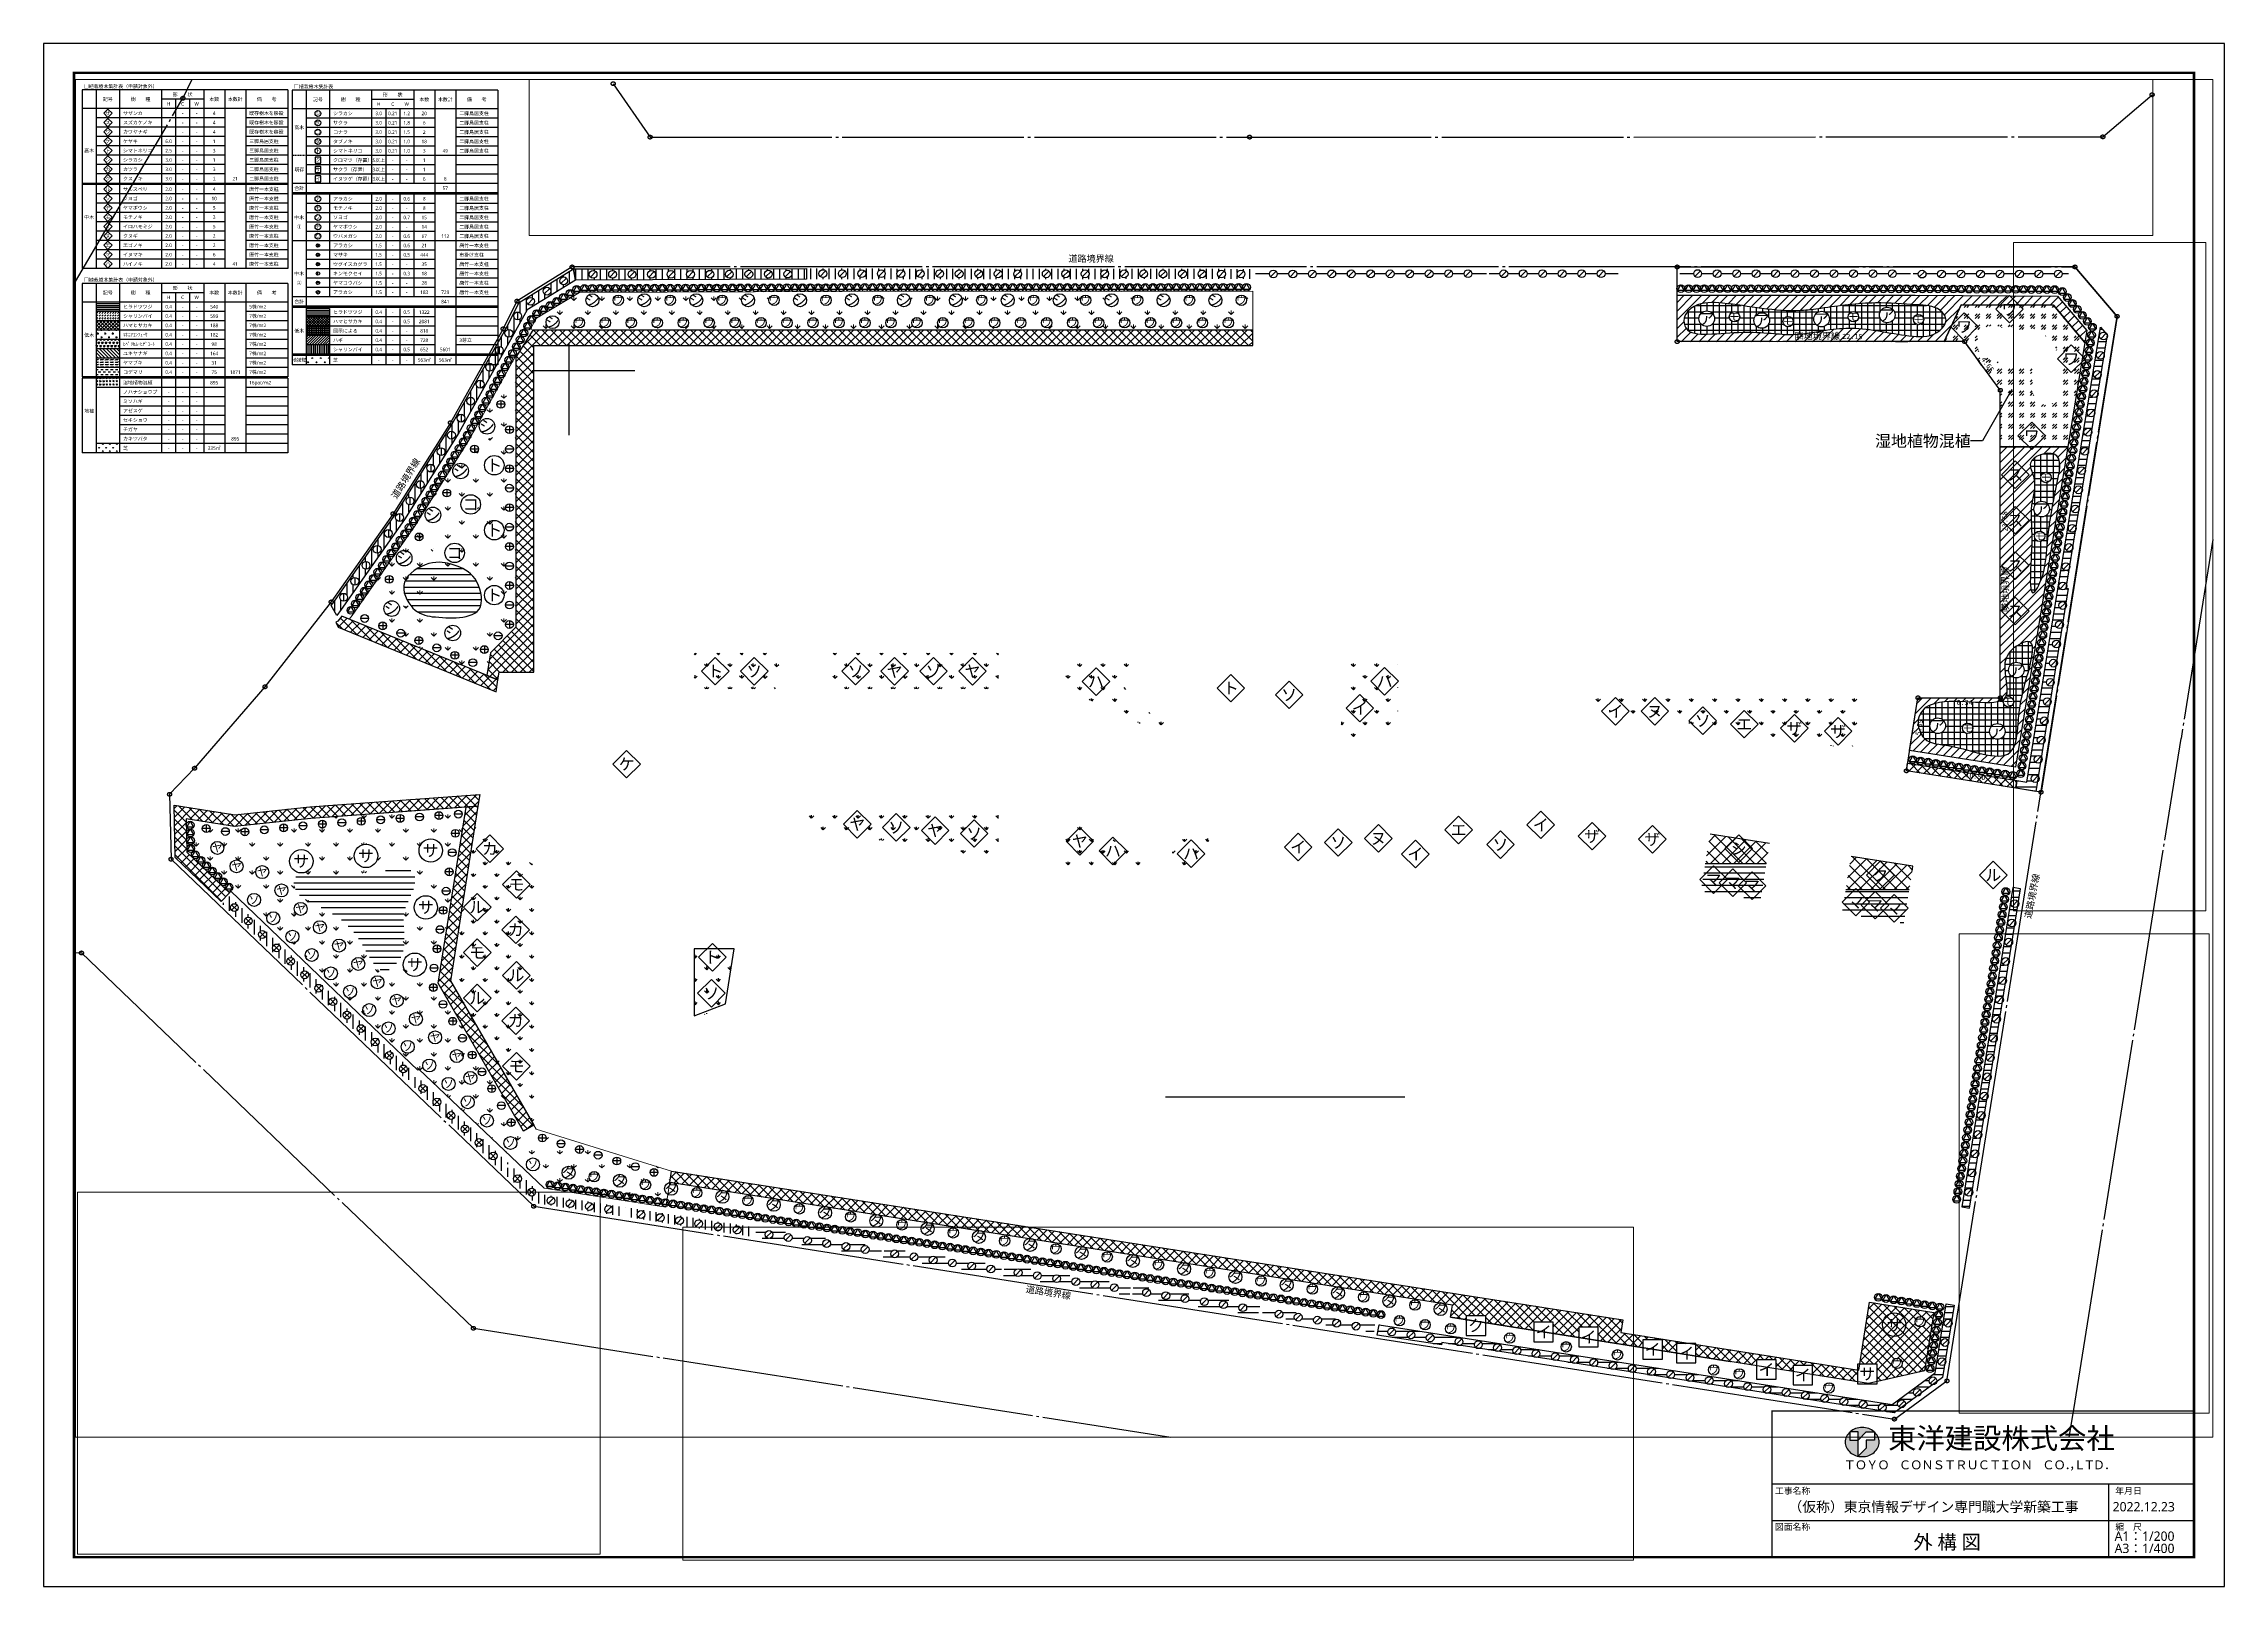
# Paper-space layout '外構図200' of a CAD drawing. Header units: millimetres. Extents: x -86433 to 81567, y -37693 to 81107.
# The model-space entities are those that its viewports show. They can reach past a viewport. Long polylines and large blocks are cut down to what shows.
import ezdxf
from ezdxf import colors
from ezdxf.entities.mleader import LeaderData, LeaderLine
from ezdxf.enums import TextEntityAlignment as Align
from ezdxf.math import Vec2, Vec3

# ---------------------------------------------------------------- set-up
doc = ezdxf.new("R2010")
doc.units = ezdxf.units.MM
doc.header["$LTSCALE"] = 400
doc.linetypes.add('CENTER1', pattern=[37, 35, -0.75, 0.5, -0.75])
doc.linetypes.add('HIDDEN3', pattern=[0.8, 0.4, -0.4])
for name, color, linetype in [('01用紙枠', 5, 'Continuous'), ('06寸法-1', 2, 'Continuous'), ('A11柱・壁仕上', 7, 'Continuous'), ('C22敷地', 6, 'CENTER1'), ('C文字1', 2, 'Continuous'), ('C文字2', 11, 'Continuous'), ('ランドスケープ_低木地被ライン', 7, 'Continuous'), ('ランドスケープ_植栽範囲', 3, 'Continuous'), ('ランドスケープ中木', 6, 'Continuous'), ('ランドスケープ文字', 1, 'Continuous'), ('ランドスケープ高木', 3, 'Continuous'), ('緑地中木1', 6, 'Continuous'), ('緑地中木2', 4, 'Continuous'), ('緑地低木', 2, 'Continuous'), ('緑地地被類', 8, 'Continuous'), ('緑地高木', 3, 'Continuous')]:
    doc.layers.add(name, color=color, linetype=linetype)
for name, color, linetype, true_color in [('ランドスケープ_コデマリ', 7, 'Continuous', 0x00a0a3), ('ランドスケープ_シャリンバイ', 7, 'Continuous', 0xff8400), ('ランドスケープ_ハマヒサカキ', 7, 'Continuous', 0x4fa300), ('ランドスケープ_ヒペリカム・ヒデコート', 7, 'Continuous', 0x1ceb14), ('ランドスケープ_ヒラドツツジ', 7, 'Continuous', 0x26a300), ('ランドスケープ_マホニアコンフューサ', 7, 'Continuous', 0x008022), ('ランドスケープ_ヤマブキ', 7, 'Continuous', 0xffc300), ('ランドスケープ_ユキヤナギ', 7, 'Continuous', 0x7d8000), ('ランドスケープ_湿地植物混植', 7, 'Continuous', 0xff00fb), ('ランドスケープ_芝生', 7, 'Continuous', 0xbbff00)]:
    doc.layers.add(name, color=color, linetype=linetype, true_color=true_color)
doc.styles.add('MSゴシック', font='MS Gothic.ttf')
doc.styles.add('メイリオ', font='')
doc.styles.add('丸ゴシック', font='HGRSMP.TTF')
doc.styles.add('ＭＳ ゴシック', font='MS Gothic.ttf')
doc.styles.get('メイリオ').set_extended_font_data('Meiryo')
pattern_1 = [(180, (-71836.47, -140908.9), (-9e-14, -476.25), [])]
pattern_2 = [(90, (-355947.2, 1553032.9), (-476.25, 0), []), (180, (-355947.2, 1553032.9), (-3e-14, -476.25), [])]
pattern_3 = [(90, (-355947.2, 1535536), (-476.25, 0), [])]
pattern_4 = [(45, (-355947.2, 1535536), (-336.7596, 336.7596), []), (135, (-355947.2, 1535536), (-336.7596, -336.7596), [])]
pattern_5 = [(90, (-355947.2, 1535536), (-1077.6307, 1077.6307), [285.75, -1869.5115]), (45, (-355947.2, 1535536), (-1077.6307, 1077.6307), [285.75, -1238.25]), (135, (-355947.2, 1535536), (-1077.6307, -1077.6307), [285.75, -1238.25])]
pattern_6 = [(90, (-119340.8, 1535536), (-898.0256, 898.0256), [238.125, -1557.9262]), (45, (-119340.8, 1535536), (-898.0256, 898.0256), [238.125, -1031.875]), (135, (-119340.8, 1535536), (-898.0256, -898.0256), [238.125, -1031.875])]
pattern_7 = [(0, (-355947.2, 1535536), (1e-13, 476.25), [])]
pattern_8 = [(45, (-355947.2, 1535536), (-449.0128, 449.0128), []), (135, (-355947.2, 1535536), (-449.0128, -449.0128), [])]
pattern_9 = [(90, (-355947.2, 1535536), (-898.0256, 898.0256), [238.125, -1557.9262]), (45, (-355947.2, 1535536), (-898.0256, 898.0256), [238.125, -1031.875]), (135, (-355947.2, 1535536), (-898.0256, -898.0256), [238.125, -1031.875])]

# ---------------------------------------------------------------- blocks, each defined once
blk = doc.blocks.new('_None')
blk = doc.blocks.new('A$C477ac562')
at = {"layer": 'ランドスケープ_ハマヒサカキ'}
h = blk.add_hatch(dxfattribs=at)
h.set_pattern_fill('ANSI37', color=256, scale=200)
h.set_pattern_definition(pattern_8)
h.paths.add_polyline_path([(92471, -36402), (87888, -35676), (87525, -37970), (92223, -37970)])
h = blk.add_hatch(dxfattribs=at)
h.set_pattern_fill('ANSI37', color=256, scale=200)
h.set_pattern_definition(pattern_8)
h.paths.add_polyline_path([(103448, -38566), (103514, -38151), (98753, -37397), (98345, -39970), (103225, -39970)])
at = {"layer": 'ランドスケープ_ヒラドツツジ'}
h = blk.add_hatch(dxfattribs=at)
h.set_pattern_fill('ANSI31', color=256, scale=150, angle=315)
h.set_pattern_definition(pattern_7)
h.paths.add_polyline_path([(92223, -37970), (87525, -37970), (87197, -40042), (91780, -40768)])
h = blk.add_hatch(dxfattribs=at)
h.set_pattern_fill('ANSI31', color=256, scale=150, angle=315)
h.set_pattern_definition(pattern_7)
h.paths.add_polyline_path([(103225, -39970), (98345, -39970), (98061, -41763), (102822, -42517)])
at = {"layer": 'ランドスケープ_湿地植物混植', "linetype": 'Continuous'}
h = blk.add_hatch(dxfattribs=at)
h.set_pattern_fill('GOST_GLASS', color=256, scale=100)
h.set_pattern_definition([(45, (-355947.2, 1535536), (848.52814, 0), [500, -700]), (45, (-355735.07, 1535536), (848.52814, 0), [200, -1000]), (45, (-355947.2, 1535748.15), (848.52814, 0), [200, -1000])])
edge = h.paths.add_edge_path(flags=16)
edge.add_arc((108830, 3118), 153, 96.48975, 206.48975)
edge.add_arc((108740, 2896), 161, 106.9869, 216.9869)
edge.add_arc((108705, 2579), 239, 112.963, 222.963)
edge.add_arc((108722, 2207), 284, 132.49314, 242.49314)
edge.add_arc((108730, 1789), 217, 130.19659, 240.19659)
edge.add_arc((108816, 1462), 239, 144.1901, 254.1901)
edge.add_arc((108953, 1338), 227, 207.57293, 317.57293)
edge.add_arc((109181, 1166), 62.8, 163.67786, 273.67785)
edge.add_arc((109583, 1287), 439, 204.70086, 314.70086)
edge.add_arc((110708, 1331), 890, 203.57303, 313.57303)
edge.add_arc((111420, 683), 98.1, 178.14654, 288.14654)
edge.add_arc((111754, 755), 345, 208.48408, 318.48408)
edge.add_arc((112329, 639), 335, 199.75423, 309.75423)
edge.add_arc((112724, 328), 188, 163.6748, 273.6748)
edge.add_arc((112876, -25), 217, 130.19859, 240.19858)
edge.add_arc((112897, -362), 197, 130.71301, 240.71301)
edge.add_arc((112896, -671), 167, 125, 235)
edge.add_arc((112907, -960), 186, 125, 235)
edge.add_arc((112896, -1249), 167, 125, 235)
edge.add_arc((112884, -1506), 147, 125, 235)
edge.add_arc((112903, -1722), 140, 137.10415, 247.10415)
edge.add_arc((113142, -1980), 321, 156.27854, 266.27854)
edge.add_arc((113428, -2277), 308, 184.36437, 294.36437)
edge.add_arc((113748, -2422), 235, 215, 325)
edge.add_arc((114065, -2410), 193, 229.73561, 339.73561)
edge.add_arc((114323, -2364), 137, 236.02485, 346.02485)
edge.add_arc((114564, -2261), 174, 231.38114, 341.38114)
edge.add_arc((114760, -2259), 65.8, 241.54994, 351.54994)
edge.add_arc((114822, -2043), 226, 270.60415, 380.60415)
edge.add_arc((114929, -1797), 196, 302.13532, 412.13532)
edge.add_arc((114932, -1473), 206, 305, 415)
edge.add_arc((114988, -1217), 108, 305, 415)
edge.add_arc((114951, -970), 186, 301.98478, 411.98478)
edge.add_arc((114979, -716), 138, 309.08887, 419.08887)
edge.add_arc((114963, -492), 138, 309.08887, 419.08887)
edge.add_arc((114950, -288), 119, 314.46616, 424.46616)
edge.add_arc((114802, -33), 248, 323.44549, 433.44549)
edge.add_arc((114736, 384), 226, 307.49156, 417.49156)
edge.add_arc((114770, 681), 138, 309.08887, 419.08887)
edge.add_arc((114689, 896), 180, 327.39195, 437.39195)
edge.add_arc((114608, 1227), 196, 307.86468, 417.86468)
edge.add_arc((114551, 1435), 167, 345.25381, 455.25381)
edge.add_arc((114420, 1664), 132, 331.57735, 441.57735)
edge.add_arc((114348, 1838), 101, 334.07102, 444.07102)
edge.add_arc((114206, 1952), 153, 355.20988, 465.20988)
edge.add_arc((113788, 2194), 389, 345.93127, 455.93127)
edge.add_arc((113501, 2575), 247, 1.32642, 111.32642)
edge.add_arc((113275, 2795), 136, 4.7589, 114.7589)
edge.add_arc((112677, 2647), 605, 26.61217, 136.61217)
edge.add_arc((112008, 2878), 295, 38.8114, 148.8114)
edge.add_arc((111649, 2944), 138, 39.08281, 149.0828)
edge.add_arc((110915, 2715), 685, 25.94756, 135.94756)
edge.add_arc((110103, 3100), 332, 16.0401, 126.0401)
edge.add_arc((109747, 3261), 194, 33.57782, 143.57782)
edge.add_arc((109448, 3219), 212, 47.52163, 157.52163)
edge.add_arc((109043, 3131), 269, 39.08287, 149.08286)
h.paths.add_polyline_path([(116759, 2193), (115447, -5853), (110249, -5853), (110249, -4296), (110249, -3702), (110249, -3263), (110249, -2708), (110249, -2449), (110249, -2010), (110249, -1500), (109580, -585), (108859, 400), (108169, 1343), (107819, 1821), (107505, 2250), (105938, 2250), (107239, 5084), (114341, 5054)])
at = {"layer": 'ランドスケープ_芝生', "linetype": 'Continuous', "true_color": 0xbcff05}
h = blk.add_hatch(dxfattribs=at)
h.set_pattern_fill('GRASS', color=60, scale=50)
h.set_pattern_definition(pattern_9)
h.paths.add_polyline_path([(16326, -21750), (9630, -21750), (9630, -24500), (15890, -24500)])
h = blk.add_hatch(dxfattribs=at)
h.set_pattern_fill('GRASS', color=60, scale=50)
h.set_pattern_definition(pattern_9)
h.paths.add_polyline_path([(33070, -21750), (20234, -21750), (19798, -24500), (33070, -24500)])
h = blk.add_hatch(dxfattribs=at)
h.set_pattern_fill('GRASS', color=60, scale=50)
h.set_pattern_definition(pattern_9)
h.paths.add_polyline_path([(43203, -22540), (37930, -22540), (37930, -24345), (45855, -28041), (46092, -26546), (42655, -26002)])
h = blk.add_hatch(dxfattribs=at)
h.set_pattern_fill('GRASS', color=60, scale=50)
h.set_pattern_definition(pattern_6)
h.paths.add_polyline_path([(63850, -22540), (62850, -22540), (62850, -26599), (59420, -27545), (59248, -28630), (63850, -27360)])
h = blk.add_hatch(dxfattribs=at)
h.set_pattern_fill('GRASS', color=60, scale=50)
h.set_pattern_definition(pattern_6)
h.paths.add_polyline_path([(62850, -22540), (60213, -22540), (59420, -27545), (61008, -27107), (61494, -24040), (62850, -24040)])
h = blk.add_hatch(dxfattribs=at)
h.set_pattern_fill('GRASS', color=60, scale=50)
h.set_pattern_definition(pattern_6)
h.paths.add_polyline_path([(62850, -24040), (61494, -24040), (61008, -27107), (62850, -26599)])
h = blk.add_hatch(dxfattribs=at)
h.set_pattern_fill('GRASS', color=60, scale=50)
h.set_pattern_definition(pattern_6)
h.paths.add_polyline_path([(99493, -25180), (78464, -25180), (78353, -25884), (83378, -26680), (99256, -26680)])
h = blk.add_hatch(dxfattribs=at)
h.set_pattern_fill('GRASS', color=60, scale=50)
h.set_pattern_definition(pattern_6)
h.paths.add_polyline_path([(94397, -26680), (83378, -26680), (92817, -28175, 0.0174405)])
h = blk.add_hatch(dxfattribs=at)
h.set_pattern_fill('GRASS', color=60, scale=50)
h.set_pattern_definition(pattern_6)
h.paths.add_polyline_path([(99256, -26680), (94397, -26680, -0.0174405), (92817, -28175), (98867, -29133)])
h = blk.add_hatch(dxfattribs=at)
h.set_pattern_fill('GRASS', color=60, scale=50)
h.set_pattern_definition(pattern_9)
h.paths.add_polyline_path([(-2730, -38054), (-7153, -34342), (-9153, -46971), (-2730, -58097)])
h = blk.add_hatch(dxfattribs=at)
h.set_pattern_fill('GRASS', color=60, scale=50)
h.set_pattern_definition(pattern_9)
h.paths.add_polyline_path([(33070, -34000), (18294, -34000), (18104, -35217), (33070, -37556)])
h = blk.add_hatch(dxfattribs=at)
h.set_pattern_fill('GRASS', color=60, scale=50)
h.set_pattern_definition(pattern_9)
h.paths.add_polyline_path([(44391, -37288), (37930, -34275), (37930, -38290), (44232, -38290)])
h = blk.add_hatch(dxfattribs=at)
h.set_pattern_fill('GRASS', color=60, scale=50)
h.set_pattern_definition(pattern_9)
h.paths.add_polyline_path([(49325, -35862), (46658, -36142), (46318, -38290), (48940, -38290)])
h = blk.add_hatch(dxfattribs=at)
h.set_pattern_fill('GRASS', color=60, scale=50)
h.set_pattern_definition(pattern_9)
h.paths.add_polyline_path([(12723, -44500), (9630, -44500), (9630, -49875), (12016, -48959)])
at = {"layer": '緑地低木'}
h = blk.add_hatch(dxfattribs=at)
h.set_pattern_fill('ANSI31', color=50, scale=150, angle=45)
h.set_pattern_definition(pattern_3)
edge = h.paths.add_edge_path(flags=16)
edge.add_arc((-2981, 5352), 300, 0, 360)
edge = h.paths.add_edge_path(flags=16)
edge.add_arc((-3973, 4227), 300, 0, 360)
edge = h.paths.add_edge_path(flags=16)
edge.add_arc((-1703, 6138), 300, 0, 360)
edge = h.paths.add_edge_path(flags=16)
edge.add_arc((-4648, 2888), 300, 0, 360)
edge = h.paths.add_edge_path(flags=16)
edge.add_arc((-426, 6925), 300, 0, 360)
edge = h.paths.add_edge_path(flags=16)
edge.add_arc((-5385, 1581), 300, 0, 360)
edge = h.paths.add_edge_path(flags=16)
edge.add_arc((-6121, 274), 300, 0, 360)
edge = h.paths.add_edge_path(flags=16)
edge.add_arc((-6858, -1033), 300, 0, 360)
edge = h.paths.add_edge_path(flags=16)
edge.add_arc((-7594, -2339), 300, 0, 360)
edge = h.paths.add_edge_path(flags=16)
edge.add_arc((-8330, -3646), 300, 0, 360)
edge = h.paths.add_edge_path(flags=16)
edge.add_arc((-9067, -4953), 300, 0, 360)
edge = h.paths.add_edge_path(flags=16)
edge.add_arc((-9867, -6222), 300, 0, 360)
edge = h.paths.add_edge_path(flags=16)
edge.add_arc((-10667, -7491), 300, 0, 360)
edge = h.paths.add_edge_path(flags=16)
edge.add_arc((-11467, -8760), 300, 0, 360)
edge = h.paths.add_edge_path(flags=16)
edge.add_arc((-12267, -10029), 300, 0, 360)
edge = h.paths.add_edge_path(flags=16)
edge.add_arc((-13067, -11297), 300, 0, 360)
edge = h.paths.add_edge_path(flags=16)
edge.add_arc((-13928, -12525), 300, 0, 360)
edge = h.paths.add_edge_path(flags=16)
edge.add_arc((-14790, -13753), 300, 0, 360)
edge = h.paths.add_edge_path(flags=16)
edge.add_arc((-15651, -14981), 300, 0, 360)
edge = h.paths.add_edge_path(flags=16)
edge.add_arc((-17374, -17437), 300, 0, 360)
edge = h.paths.add_edge_path(flags=16)
edge.add_arc((-16513, -16209), 300, 0, 360)
h.paths.add_polyline_path([(-18210, -17918), (-18325, -18066), (-17908, -18833), (-17566, -18389), (-12698, -11458), (-8491, -4780), (-3240, 4705), (496, 6992), (341, 7852), (-3853, 5270), (-4884, 3225), (-9030, -4133), (-13385, -11040)])
h = blk.add_hatch(dxfattribs=at)
h.set_pattern_fill('ANSI31', color=50, scale=150, angle=45)
h.set_pattern_definition(pattern_3)
h.paths.add_polyline_path([(18277, 7878), (7117, 7857), (341, 7852), (496, 6992), (18279, 7052)])
h.paths.add_polyline_path([(15043, 7445, -1), (15643, 7445, -1)], flags=16)
h.paths.add_polyline_path([(13543, 7442, -1), (14143, 7442, -1)], flags=16)
h.paths.add_polyline_path([(16543, 7448, -1), (17143, 7448, -1)], flags=16)
h.paths.add_polyline_path([(12043, 7440, -1), (12643, 7440, -1)], flags=16)
h.paths.add_polyline_path([(10543, 7437, -1), (11143, 7437, -1)], flags=16)
h.paths.add_polyline_path([(9043, 7434, -1), (9643, 7434, -1)], flags=16)
h.paths.add_polyline_path([(7543, 7431, -1), (8143, 7431, -1)], flags=16)
h.paths.add_polyline_path([(6043, 7429, -1), (6643, 7429, -1)], flags=16)
h.paths.add_polyline_path([(4543, 7428, -1), (5143, 7428, -1)], flags=16)
h.paths.add_polyline_path([(3043, 7426, -1), (3643, 7426, -1)], flags=16)
h.paths.add_polyline_path([(1543, 7425, -1), (2143, 7425, -1)], flags=16)
h = blk.add_hatch(dxfattribs=at)
h.set_pattern_fill('ANSI31', color=50, scale=150, angle=45)
h.set_pattern_definition(pattern_3)
h.paths.add_polyline_path([(35485, 7849), (18477, 7877), (18479, 7053), (21026, 7061), (35478, 7067)])
h.paths.add_polyline_path([(29746, 7472, -1), (30346, 7472, -1)], flags=16)
h.paths.add_polyline_path([(28246, 7475, -1), (28846, 7475, -1)], flags=16)
h.paths.add_polyline_path([(31846, 7470, -1), (31246, 7470, -1)], flags=16)
h.paths.add_polyline_path([(26746, 7477, -1), (27346, 7477, -1)], flags=16)
h.paths.add_polyline_path([(33346, 7467, -1), (32746, 7467, -1)], flags=16)
h.paths.add_polyline_path([(25246, 7480, -1), (25846, 7480, -1)], flags=16)
h.paths.add_polyline_path([(34846, 7464, -1), (34246, 7464, -1)], flags=16)
h.paths.add_polyline_path([(23746, 7482, -1), (24346, 7482, -1)], flags=16)
h.paths.add_polyline_path([(22243, 7482, -1), (22843, 7482, -1)], flags=16)
h.paths.add_polyline_path([(20743, 7485, -1), (21343, 7485, -1)], flags=16)
h.paths.add_polyline_path([(19243, 7487, -1), (19843, 7487, -1)], flags=16)
h = blk.add_hatch(dxfattribs=at)
h.set_pattern_fill('ANSI31', color=50, scale=150, angle=45)
h.set_pattern_definition(pattern_3)
h.paths.add_polyline_path([(52664, 7839), (35685, 7849), (35678, 7067), (52663, 7075)])
h.paths.add_polyline_path([(42452, 7466, -1), (43052, 7466, -1)], flags=16)
h.paths.add_polyline_path([(44552, 7465, -1), (43952, 7465, -1)], flags=16)
h.paths.add_polyline_path([(40952, 7467, -1), (41552, 7467, -1)], flags=16)
h.paths.add_polyline_path([(46052, 7464, -1), (45452, 7464, -1)], flags=16)
h.paths.add_polyline_path([(39452, 7468, -1), (40052, 7468, -1)], flags=16)
h.paths.add_polyline_path([(47552, 7463, -1), (46952, 7463, -1)], flags=16)
h.paths.add_polyline_path([(37952, 7469, -1), (38552, 7469, -1)], flags=16)
h.paths.add_polyline_path([(49052, 7462, -1), (48452, 7462, -1)], flags=16)
h.paths.add_polyline_path([(36452, 7469, -1), (37052, 7469, -1)], flags=16)
h.paths.add_polyline_path([(50552, 7461, -1), (49952, 7461, -1)], flags=16)
h.paths.add_polyline_path([(52052, 7461, -1), (51452, 7461, -1)], flags=16)
h = blk.add_hatch(dxfattribs=at)
h.set_pattern_fill('ANSI31', color=50, scale=150, angle=135)
h.set_pattern_definition(pattern_1)
h.paths.add_polyline_path([(70671, 7864), (52864, 7839), (52863, 7053), (70661, 7078)])
h.paths.add_polyline_path([(56948, 7461, -1), (57548, 7461, -1)], flags=16)
h.paths.add_polyline_path([(59048, 7463, -1), (58448, 7463, -1)], flags=16)
h.paths.add_polyline_path([(55448, 7459, -1), (56048, 7459, -1)], flags=16)
h.paths.add_polyline_path([(60548, 7465, -1), (59948, 7465, -1)], flags=16)
h.paths.add_polyline_path([(53948, 7457, -1), (54548, 7457, -1)], flags=16)
h.paths.add_polyline_path([(62048, 7467, -1), (61448, 7467, -1)], flags=16)
h.paths.add_polyline_path([(63548, 7469, -1), (62948, 7469, -1)], flags=16)
h.paths.add_polyline_path([(65048, 7472, -1), (64448, 7472, -1)], flags=16)
h.paths.add_polyline_path([(66548, 7474, -1), (65948, 7474, -1)], flags=16)
h.paths.add_polyline_path([(68048, 7476, -1), (67448, 7476, -1)], flags=16)
h.paths.add_polyline_path([(69548, 7478, -1), (68948, 7478, -1)], flags=16)
h = blk.add_hatch(dxfattribs=at)
h.set_pattern_fill('ANSI31', color=50, scale=150, angle=135)
h.set_pattern_definition(pattern_1)
h.paths.add_polyline_path([(80820, 7867), (70871, 7864), (70861, 7079), (80816, 7093)])
h.paths.add_polyline_path([(74700, 7475, -1), (75300, 7475, -1)], flags=16)
h.paths.add_polyline_path([(73200, 7475, -1), (73800, 7475, -1)], flags=16)
h.paths.add_polyline_path([(76800, 7476, -1), (76200, 7476, -1)], flags=16)
h.paths.add_polyline_path([(71700, 7474, -1), (72300, 7474, -1)], flags=16)
h.paths.add_polyline_path([(78300, 7476, -1), (77700, 7476, -1)], flags=16)
h.paths.add_polyline_path([(79800, 7477, -1), (79200, 7477, -1)], flags=16)
h = blk.add_hatch(dxfattribs=at)
h.set_pattern_fill('ANSI31', color=50, scale=150, angle=135)
h.set_pattern_definition(pattern_1)
h.paths.add_polyline_path([(103341, 7815), (85547, 7826), (85554, 7122), (103321, 7117)])
h.paths.add_polyline_path([(101638, 7478, -1), (102238, 7478, -1)], flags=16)
h.paths.add_polyline_path([(100138, 7479, -1), (100738, 7479, -1)], flags=16)
h.paths.add_polyline_path([(98638, 7480, -1), (99238, 7480, -1)], flags=16)
h.paths.add_polyline_path([(97138, 7481, -1), (97738, 7481, -1)], flags=16)
h.paths.add_polyline_path([(95638, 7481, -1), (96238, 7481, -1)], flags=16)
h.paths.add_polyline_path([(94138, 7482, -1), (94738, 7482, -1)], flags=16)
h.paths.add_polyline_path([(92638, 7483, -1), (93238, 7483, -1)], flags=16)
h.paths.add_polyline_path([(91138, 7484, -1), (91738, 7484, -1)], flags=16)
h.paths.add_polyline_path([(89638, 7485, -1), (90238, 7485, -1)], flags=16)
h.paths.add_polyline_path([(88138, 7486, -1), (88738, 7486, -1)], flags=16)
h.paths.add_polyline_path([(86638, 7487, -1), (87238, 7487, -1)], flags=16)
h = blk.add_hatch(dxfattribs=at)
h.set_pattern_fill('ANSI31', color=50, scale=150, angle=135)
h.set_pattern_definition(pattern_1)
h.paths.add_polyline_path([(115509, 7830), (103541, 7816), (103521, 7117), (103697, 7117), (115492, 7049)])
h.paths.add_polyline_path([(108425, 7454, -1), (109025, 7454, -1)], flags=16)
h.paths.add_polyline_path([(109925, 7456, -1), (110525, 7456, -1)], flags=16)
h.paths.add_polyline_path([(106925, 7452, -1), (107525, 7452, -1)], flags=16)
h.paths.add_polyline_path([(111425, 7458, -1), (112025, 7458, -1)], flags=16)
h.paths.add_polyline_path([(105425, 7450, -1), (106025, 7450, -1)], flags=16)
h.paths.add_polyline_path([(112925, 7459, -1), (113525, 7459, -1)], flags=16)
h.paths.add_polyline_path([(103925, 7448, -1), (104525, 7448, -1)], flags=16)
h.paths.add_polyline_path([(115025, 7461, -1), (114425, 7461, -1)], flags=16)
h = blk.add_hatch(dxfattribs=at)
h.set_pattern_fill('ANSI31', color=50, scale=150)
h.set_pattern_definition([(45, (-355947.2, 1553032.9), (-336.7596, 336.7596), [])])
edge = h.paths.add_edge_path()
edge.add_line((114665, 5754), (103694, 5817))
edge.add_line((103694, 5817), (85346, 5822))
edge.add_line((85346, 5822), (85360, 2230))
edge.add_line((85360, 2230), (102176, 2230))
edge.add_arc((105020, -178831), 181083, 89.70934, 90.89981, ccw=False)
edge.add_line((105938, 2250), (107239, 5084))
edge.add_line((107239, 5084), (114341, 5054))
edge.add_line((114341, 5054), (116759, 2193))
edge.add_line((116759, 2193), (116907, 3102))
edge.add_line((116907, 3102), (114665, 5754))
edge = h.paths.add_edge_path(flags=16)
edge.add_spline(control_points=[(85904, 4052), (85990, 4453), (86919, 5334), (90217, 5184), (93383, 4390), (97318, 4923), (100309, 5366), (103343, 5083), (105363, 5029), (106291, 3965), (105378, 2605), (102626, 2605), (99931, 3405), (96825, 3194), (94686, 2683), (92447, 2920), (90182, 3028), (88176, 2778), (85989, 2852), (85849, 3797), (85904, 4052)], knot_values=[0, 0, 0, 0, 1193.1947974, 3371.8341665, 9440.7399684, 10991.7409127, 15232.3388686, 18427.4494488, 20236.4580783, 21039.9339585, 22056.4017899, 24218.4303415, 28651.1940522, 30616.1521133, 33459.1405647, 35174.4862847, 37355.8043316, 40115.4162836, 41822.469132, 42581.9174203, 42581.9174203, 42581.9174203, 42581.9174203], degree=3, periodic=0)
h = blk.add_hatch(dxfattribs=at)
h.set_pattern_fill('ANSI37', color=50, scale=150, angle=45)
h.set_pattern_definition(pattern_2)
edge = h.paths.add_edge_path()
edge.add_spline(control_points=[(85904, 4052), (85990, 4453), (86919, 5334), (90217, 5184), (93383, 4390), (97318, 4923), (100309, 5366), (103343, 5083), (105363, 5029), (106291, 3965), (105378, 2605), (102626, 2605), (99931, 3405), (96825, 3194), (94686, 2683), (92447, 2920), (90182, 3028), (88176, 2778), (85989, 2852), (85849, 3797), (85904, 4052)], knot_values=[0, 0, 0, 0, 1193.1947974, 3371.8341665, 9440.7399684, 10991.7409127, 15232.3388686, 18427.4494488, 20236.4580783, 21039.9339585, 22056.4017899, 24218.4303415, 28651.1940522, 30616.1521133, 33459.1405647, 35174.4862847, 37355.8043316, 40115.4162836, 41822.469132, 42581.9174203, 42581.9174203, 42581.9174203, 42581.9174203], degree=3, periodic=0)
h.paths.add_polyline_path([(100939, 4298, -1), (102139, 4298, -1)], flags=16)
h.paths.add_polyline_path([(104352, 3948, -1), (103552, 3948, -1)], flags=16)
h.paths.add_polyline_path([(98537, 4164, -1), (99337, 4164, -1)], flags=16)
h.paths.add_polyline_path([(95882, 3981, -1), (97082, 3981, -1)], flags=16)
h.paths.add_polyline_path([(93509, 3793, -1), (94309, 3793, -1)], flags=16)
h.paths.add_polyline_path([(91275, 3874, -1), (92475, 3874, -1)], flags=16)
h.paths.add_polyline_path([(89374, 4163, -1), (90174, 4163, -1)], flags=16)
h.paths.add_polyline_path([(87036, 4013, -1), (88236, 4013, -1)], flags=16)
h = blk.add_hatch(dxfattribs=at)
h.set_pattern_fill('ANSI31', color=50, scale=150, angle=135)
h.set_pattern_definition(pattern_1)
edge = h.paths.add_edge_path()
edge.add_arc((118205, 2677), 300, 69.07356, 317.26335)
edge.add_line((118425, 2474), (118237, 1320))
edge.add_arc((117964, 1197), 300, 24.21885, 317.26336)
edge.add_line((118184, 993), (117996, -161))
edge.add_arc((117722, -284), 300, 24.21885, 317.26336)
edge.add_line((117943, -487), (117755, -1641))
edge.add_arc((117481, -1764), 300, 24.21884, 317.26337)
edge.add_line((117701, -1968), (117513, -3122))
edge.add_arc((117240, -3245), 300, 24.21883, 317.26338)
edge.add_line((117460, -3448), (117272, -4602))
edge.add_arc((116998, -4725), 300, 24.21882, 317.26339)
edge.add_line((117219, -4929), (117031, -6083))
edge.add_arc((116757, -6206), 300, 24.21881, 317.2634)
edge.add_line((116977, -6409), (116789, -7563))
edge.add_arc((116516, -7686), 300, 24.2188, 317.26341)
edge.add_line((116736, -7890), (116548, -9043))
edge.add_arc((116274, -9167), 300, 24.21879, 317.26342)
edge.add_line((116495, -9370), (116307, -10524))
edge.add_arc((116033, -10647), 300, 24.21879, 317.26342)
edge.add_line((116253, -10851), (116065, -12004))
edge.add_arc((115792, -12127), 300, 24.21878, 317.26343)
edge.add_line((116012, -12331), (115824, -13485))
edge.add_arc((115550, -13608), 300, 24.21877, 317.26344)
edge.add_line((115771, -13811), (115582, -14965))
edge.add_arc((115309, -15088), 300, 24.21876, 317.26345)
edge.add_line((115529, -15292), (115341, -16446))
edge.add_arc((115068, -16569), 300, 24.21876, 323.91111)
edge.add_line((115310, -16746), (115476, -16773))
edge.add_line((115476, -16773), (115297, -17898))
edge.add_arc((115050, -18069), 300, 34.5956, 307.34714)
edge.add_line((115232, -18307), (115062, -19380))
edge.add_arc((114815, -19550), 300, 34.5956, 307.34714)
edge.add_line((114997, -19789), (114826, -20861))
edge.add_arc((114580, -21032), 300, 34.5956, 307.34714)
edge.add_line((114762, -21270), (114591, -22343))
edge.add_arc((114344, -22513), 300, 34.5956, 307.34714)
edge.add_line((114526, -22751), (114356, -23824))
edge.add_arc((114109, -23994), 300, 34.5956, 307.34714)
edge.add_line((114291, -24233), (114120, -25305))
edge.add_arc((113873, -25476), 300, 34.5956, 307.34714)
edge.add_line((114055, -25714), (113885, -26787))
edge.add_arc((113638, -26957), 300, 34.5956, 307.34714)
edge.add_line((113820, -27196), (113650, -28268))
edge.add_arc((113403, -28439), 300, 34.5956, 307.34714)
edge.add_line((113585, -28677), (113414, -29750))
edge.add_arc((113167, -29920), 300, 34.5956, 307.34714)
edge.add_line((113349, -30159), (113179, -31231))
edge.add_arc((112932, -31401), 300, 34.5956, 307.34714)
edge.add_line((113114, -31640), (112996, -32384))
edge.add_line((112996, -32384), (111435, -32136))
edge.add_line((111435, -32136), (111528, -31544))
edge.add_line((111528, -31544), (112300, -31666))
edge.add_line((112300, -31666), (114133, -20129))
edge.add_line((114133, -20129), (117964, 3370))
edge.add_line((117964, 3370), (118312, 2957))
h = blk.add_hatch(dxfattribs=at)
h.set_pattern_fill('ANSI37', color=50, scale=150)
h.set_pattern_definition(pattern_4)
h.paths.add_polyline_path([(-4100, -19742), (-6063, -21705), (-6339, -23450), (-5483, -23799), (-5390, -23212), (-2730, -23212), (-2730, 1938), (52669, 1938), (52666, 3138), (-2803, 3138), (-4100, 1048)])
h = blk.add_hatch(dxfattribs=at)
h.set_pattern_fill('ANSI31', color=50, scale=150)
h.set_pattern_definition([(45, (-653865.84, 1538480.9), (-336.7596, 336.7596), [])])
edge = h.paths.add_edge_path(flags=16)
edge.add_spline(control_points=[(112802, -8117), (112703, -7759), (112119, -6730), (115302, -5753), (114239, -10227), (113859, -12946), (113690, -15674), (112255, -18236), (112886, -12840), (112437, -10612), (113016, -8886), (112802, -8117)], knot_values=[0, 0, 0, 0, 1037.6924475, 2989.6224364, 5449.3528824, 10413.5719003, 13007.8705676, 13796.408058, 17728.2734258, 20458.6274998, 22683.9871721, 22683.9871721, 22683.9871721, 22683.9871721], degree=3, periodic=0)
edge = h.paths.add_edge_path()
edge.add_spline(control_points=[(106338, -28882), (105579, -28752), (104344, -28759), (103645, -26776), (105364, -24765), (111986, -26607), (110148, -22860), (111041, -21408), (113371, -20189), (111845, -24776), (111666, -26604), (111329, -30742), (108177, -29196), (106338, -28882)], knot_values=[0, 0, 0, 0, 2001.1444899, 3533.6559841, 5050.3272333, 9298.7805888, 12561.218681, 14144.7607833, 14767.6276857, 18010.0849845, 21193.0196338, 23194.7215087, 28041.7240151, 28041.7240151, 28041.7240151, 28041.7240151], degree=3, periodic=0)
edge = h.paths.add_edge_path()
edge.add_line((110249, -5853), (115447, -5853))
edge.add_line((115447, -5853), (111426, -30519))
edge.add_line((111426, -30519), (103267, -29227))
edge.add_line((103267, -29227), (103908, -25180))
edge.add_line((103908, -25180), (110249, -25180))
edge.add_line((110249, -25180), (110249, -5853))
edge.add_line((110249, -5853), (115447, -5853))
h = blk.add_hatch(dxfattribs=at)
h.set_pattern_fill('ANSI37', color=50, scale=150, angle=45)
h.set_pattern_definition(pattern_2)
edge = h.paths.add_edge_path()
edge.add_spline(control_points=[(112802, -8117), (112703, -7759), (112119, -6730), (115302, -5753), (114239, -10227), (113859, -12946), (113690, -15674), (112255, -18236), (112886, -12840), (112437, -10612), (113016, -8886), (112802, -8117)], knot_values=[0, 0, 0, 0, 1037.6924475, 2989.6224364, 5449.3528824, 10413.5719003, 13007.8705676, 13796.408058, 17728.2734258, 20458.6274998, 22683.9871721, 22683.9871721, 22683.9871721, 22683.9871721], degree=3, periodic=0)
h.paths.add_polyline_path([(112879, -12744, -1), (113679, -12744, -1)], flags=16)
h.paths.add_polyline_path([(112836, -10644, -1), (114036, -10644, -1)], flags=16)
h.paths.add_polyline_path([(113367, -8215, -1), (114167, -8215, -1)], flags=16)
h = blk.add_hatch(dxfattribs=at)
h.set_pattern_fill('ANSI31', color=50, scale=150, angle=135)
h.set_pattern_definition([(180, (-119340.8, 1058438.46), (-3e-14, -476.25), [])])
edge = h.paths.add_edge_path()
edge.add_spline(control_points=[(-10557, -18933), (-11063, -18837), (-12075, -18647), (-13334, -16125), (-10663, -14513), (-8855, -14911), (-7068, -15665), (-6376, -18548), (-8440, -19118), (-9852, -18994), (-10557, -18933)], knot_values=[0, 0, 0, 0, 1, 2, 3, 4, 5, 6, 7, 8, 8, 8, 8], degree=3, periodic=0)
h = blk.add_hatch(dxfattribs=at)
h.set_pattern_fill('ANSI37', color=50, scale=150)
h.set_pattern_definition([(45, (-355947.2, 1553032.9), (-336.7596, 336.7596), []), (135, (-355947.2, 1553032.9), (-336.7596, -336.7596), [])])
h.paths.add_polyline_path([(-5628, -24712), (-5483, -23799), (-17512, -18893), (-17809, -19278), (-17974, -19350), (-17801, -19747)])
h = blk.add_hatch(dxfattribs=at)
h.set_pattern_fill('ANSI37', color=50, scale=150, angle=45)
h.set_pattern_definition(pattern_2)
edge = h.paths.add_edge_path()
edge.add_spline(control_points=[(106338, -28882), (105579, -28752), (104344, -28759), (103645, -26776), (105364, -24765), (111986, -26607), (110148, -22860), (111041, -21408), (113371, -20189), (111845, -24776), (111666, -26604), (111329, -30742), (108177, -29196), (106338, -28882)], knot_values=[0, 0, 0, 0, 2001.1444899, 3533.6559841, 5050.3272333, 9298.7805888, 12561.218681, 14144.7607833, 14767.6276857, 18010.0849845, 21193.0196338, 23194.7215087, 28041.7240151, 28041.7240151, 28041.7240151, 28041.7240151], degree=3, periodic=0)
h.paths.add_polyline_path([(112084, -23048, -1), (110884, -23048, -1)], flags=16)
h.paths.add_polyline_path([(111281, -25490, -1), (110481, -25490, -1)], flags=16)
h.paths.add_polyline_path([(110620, -27770, -1), (109420, -27770, -1)], flags=16)
h.paths.add_polyline_path([(108136, -27526, -1), (107336, -27526, -1)], flags=16)
h.paths.add_polyline_path([(106031, -27330, -1), (104831, -27330, -1)], flags=16)
h = blk.add_hatch(dxfattribs=at)
h.set_pattern_fill('ANSI37', color=50, scale=150)
h.set_pattern_definition([(45, (-85836.47, -140908.9), (-336.7596, 336.7596), []), (135, (-85836.47, -140908.9), (-336.7596, -336.7596), [])])
h.paths.add_polyline_path([(103017, -30803), (111435, -32136), (111528, -31544), (103111, -30210)])
h = blk.add_hatch(dxfattribs=at)
h.set_pattern_fill('ANSI37', color=50, scale=150)
h.set_pattern_definition(pattern_4)
h.paths.add_polyline_path([(-7024, -33527), (-6879, -32614), (-19991, -33574), (-25749, -34180), (-30433, -33439), (-30343, -37466), (-26801, -40856), (-26179, -40205), (-29452, -37074), (-29503, -34497), (-25772, -35087), (-19911, -34471)])
h = blk.add_hatch(dxfattribs=at)
h.set_pattern_fill('ANSI37', color=50, scale=150)
h.set_pattern_definition(pattern_4)
h.paths.add_polyline_path([(-3509, -58547), (-2730, -58097), (-9153, -46971), (-7024, -33527), (-7946, -33594), (-10092, -47145)])
h = blk.add_hatch(dxfattribs=at)
h.set_pattern_fill('ANSI31', color=50, scale=150, angle=135)
h.set_pattern_definition([(180, (-355763.9, 1534766.4), (-3e-14, -476.25), [])])
edge = h.paths.add_edge_path()
edge.add_spline(control_points=[(-12754, -42649), (-12718, -43555), (-12470, -44954), (-14631, -46927), (-16219, -43079), (-18479, -41489), (-20927, -40607), (-21480, -38717), (-18052, -38543), (-15687, -39188), (-13307, -38115), (-11745, -38503), (-11961, -40222), (-12755, -41319), (-12767, -42310), (-12754, -42649)], knot_values=[0, 0, 0, 0, 2649.2663241, 4065.4031841, 6842.882572, 11263.6787383, 13237.7521786, 14239.5626528, 15931.3242382, 20786.0428497, 22543.749078, 23557.3773148, 24815.3334927, 26729.9566048, 27719.2953276, 27719.2953276, 27719.2953276, 27719.2953276], degree=3, periodic=0)
h = blk.add_hatch(dxfattribs=at)
h.set_pattern_fill('ANSI31', color=50, scale=150, angle=135)
h.set_pattern_definition([(180, (-364393.76, 1536055.55), (-3e-14, -476.25), [])])
h.paths.add_polyline_path([(111109, -44219, -0.6583051), (110602, -44001, -0.7782156), (111166, -43858), (111345, -42737, -0.6583051), (110839, -42519, -0.7782156), (111402, -42377), (111581, -41256, -0.6583051), (111075, -41038, -0.7782156), (111639, -40895), (111800, -39889), (111207, -39795), (107283, -64384), (107876, -64477), (108036, -63475, -0.6583051), (107529, -63257, -0.7782156), (108093, -63114), (108272, -61994, -0.6583051), (107766, -61776, -0.7782156), (108330, -61633), (108508, -60512, -0.6583051), (108002, -60295, -0.7782156), (108566, -60152), (108745, -59031, -0.6583051), (108238, -58813, -0.7782156), (108802, -58670), (108981, -57550, -0.6583051), (108475, -57332, -0.7782156), (109039, -57189), (109217, -56069, -0.6583051), (108711, -55851, -0.7782156), (109275, -55708), (109454, -54587, -0.6583051), (108948, -54369, -0.7782156), (109511, -54227), (109690, -53106, -0.6583051), (109184, -52888, -0.7782156), (109748, -52745), (109927, -51625, -0.6583051), (109420, -51407, -0.7782156), (109984, -51264), (110163, -50144, -0.6583051), (109657, -49926, -0.7782156), (110221, -49783), (110399, -48662, -0.6583051), (109893, -48444, -0.7782156), (110457, -48302), (110636, -47181, -0.6583051), (110130, -46963, -0.7782156), (110693, -46820), (110872, -45700, -0.6583051), (110366, -45482, -0.7782156), (110930, -45339)])
h = blk.add_hatch(dxfattribs=at)
h.set_pattern_fill('ANSI31', color=50, scale=150, angle=45)
h.set_pattern_definition(pattern_3)
h.paths.add_polyline_path([(-26156, -40470), (-26715, -41055), (-12423, -54687), (-11918, -54149), (-11932, -54136), (-11895, -54097), (-17697, -48554)])
h.paths.add_polyline_path([(-24414, -42369, -1), (-25014, -42369, -1)], flags=16)
h.paths.add_polyline_path([(-24714, -42069), (-24454, -42519), (-24974, -42519)], flags=0)
h.paths.add_polyline_path([(-26100, -41334, -1), (-25500, -41334, -1)], flags=16)
h.paths.add_polyline_path([(-25540, -41484), (-26059, -41484), (-25800, -41034)], flags=0)
h.paths.add_polyline_path([(-23329, -43404, -1), (-23929, -43404, -1)], flags=16)
h.paths.add_polyline_path([(-23629, -43104), (-23369, -43554), (-23889, -43554)], flags=0)
h.paths.add_polyline_path([(-22243, -44439, -1), (-22843, -44439, -1)], flags=16)
h.paths.add_polyline_path([(-22543, -44139), (-22284, -44589), (-22803, -44589)], flags=0)
h.paths.add_polyline_path([(-21158, -45475, -1), (-21758, -45475, -1)], flags=16)
h.paths.add_polyline_path([(-21458, -45175), (-21198, -45625), (-21718, -45625)], flags=0)
h.paths.add_polyline_path([(-20073, -46510, -1), (-20673, -46510, -1)], flags=16)
h.paths.add_polyline_path([(-20373, -46210), (-20113, -46660), (-20632, -46660)], flags=0)
h.paths.add_polyline_path([(-18987, -47545, -1), (-19587, -47545, -1)], flags=16)
h.paths.add_polyline_path([(-19287, -47245), (-19027, -47695), (-19547, -47695)], flags=0)
h.paths.add_polyline_path([(-17902, -48581, -1), (-18502, -48581, -1)], flags=16)
h.paths.add_polyline_path([(-18202, -48281), (-17942, -48731), (-18461, -48731)], flags=0)
h.paths.add_polyline_path([(-16816, -49616, -1), (-17416, -49616, -1)], flags=16)
h.paths.add_polyline_path([(-17116, -49316), (-16856, -49766), (-17376, -49766)], flags=0)
h.paths.add_polyline_path([(-15731, -50651, -1), (-16331, -50651, -1)], flags=16)
h.paths.add_polyline_path([(-16031, -50351), (-15771, -50801), (-16291, -50801)], flags=0)
h.paths.add_polyline_path([(-14645, -51687, -1), (-15245, -51687, -1)], flags=16)
h.paths.add_polyline_path([(-14945, -51387), (-14686, -51837), (-15205, -51837)], flags=0)
h.paths.add_polyline_path([(-13560, -52722, -1), (-14160, -52722, -1)], flags=16)
h.paths.add_polyline_path([(-13860, -52422), (-13600, -52872), (-14120, -52872)], flags=0)
h.paths.add_polyline_path([(-12475, -53757, -1), (-13075, -53757, -1)], flags=16)
h.paths.add_polyline_path([(-12775, -53457), (-12515, -53907), (-13034, -53907)], flags=0)
h = blk.add_hatch(dxfattribs=at)
h.set_pattern_fill('ANSI31', color=50, scale=150, angle=45)
h.set_pattern_definition(pattern_3)
h.paths.add_polyline_path([(-11773, -54287), (-12279, -54825), (-5199, -61618), (-4670, -61026)])
h.paths.add_polyline_path([(-8806, -57348, -1), (-9406, -57348, -1)], flags=16)
h.paths.add_polyline_path([(-9106, -57048), (-8846, -57498), (-9366, -57498)], flags=0)
h.paths.add_polyline_path([(-10489, -56310, -1), (-9889, -56310, -1)], flags=16)
h.paths.add_polyline_path([(-9929, -56460), (-10448, -56460), (-10189, -56010)], flags=0)
h.paths.add_polyline_path([(-7724, -58387, -1), (-8324, -58387, -1)], flags=16)
h.paths.add_polyline_path([(-8024, -58087), (-7764, -58537), (-8284, -58537)], flags=0)
h.paths.add_polyline_path([(-11571, -55271, -1), (-10971, -55271, -1)], flags=16)
h.paths.add_polyline_path([(-11011, -55421), (-11531, -55421), (-11271, -54971)], flags=0)
h.paths.add_polyline_path([(-6641, -59426, -1), (-7241, -59426, -1)], flags=16)
h.paths.add_polyline_path([(-6941, -59126), (-6682, -59576), (-7201, -59576)], flags=0)
h.paths.add_polyline_path([(-5559, -60464, -1), (-6159, -60464, -1)], flags=16)
h.paths.add_polyline_path([(-5859, -60164), (-5599, -60614), (-6119, -60614)], flags=0)
h = blk.add_hatch(dxfattribs=at)
h.set_pattern_fill('ANSI31', color=50, scale=150, angle=45)
h.set_pattern_definition(pattern_3)
h.paths.add_polyline_path([(-4525, -61164), (-5047, -61748), (-2611, -64093), (4244, -65124), (4326, -64420), (-2151, -63417)])
h.paths.add_polyline_path([(-4279, -62215, -1), (-3679, -62215, -1)], flags=16)
h.paths.add_polyline_path([(-3719, -62365), (-4239, -62365), (-3979, -61915)], flags=0)
h.paths.add_polyline_path([(-2591, -63248, -1), (-3191, -63248, -1)], flags=16)
h.paths.add_polyline_path([(-2891, -62948), (-2632, -63398), (-3151, -63398)], flags=0)
h.paths.add_polyline_path([(-1104, -63907, -1), (-1704, -63907, -1)], flags=16)
h.paths.add_polyline_path([(379, -64130, -1), (-221, -64130, -1)], flags=16)
h.paths.add_polyline_path([(1862, -64353, -1), (1262, -64353, -1)], flags=16)
h.paths.add_polyline_path([(3346, -64576, -1), (2746, -64576, -1)], flags=16)
h = blk.add_hatch(dxfattribs=at)
h.set_pattern_fill('ANSI37', color=50, scale=150)
h.set_pattern_definition(pattern_4)
h.paths.add_polyline_path([(85305, -75644), (85305, -74903), (86379, -74903), (81020, -74054), (81174, -73081), (7892, -61625), (7753, -62514), (68042, -71939), (67894, -72887), (69112, -73080), (69112, -72776), (70612, -72776), (70612, -73317), (74316, -73904), (74316, -73265), (75816, -73265), (75816, -74141), (77771, -74451), (77771, -73655), (79271, -73655), (79271, -74689), (82715, -75234), (82715, -74612), (84215, -74612), (84215, -75472)])
h.paths.add_polyline_path([(99259, -76943), (86805, -74971), (86805, -75882), (91480, -76622), (91480, -76161), (92980, -76161), (92980, -76860), (94290, -77067), (94290, -76589), (95790, -76589), (95790, -77305), (99259, -77854)])
edge = h.paths.add_edge_path(flags=16)
edge.add_arc((102303, -76437), 400, 0, 360)
edge = h.paths.add_edge_path(flags=16)
edge.add_arc((104080, -73230), 400, 0, 360)
h.paths.add_polyline_path([(100759, -76503), (100759, -77839), (104420, -77015), (105124, -72506), (100181, -71723), (99424, -76503)])
h = blk.add_hatch(dxfattribs=at)
h.set_pattern_fill('ANSI31', color=50, scale=150, angle=45)
h.set_pattern_definition(pattern_3)
h.paths.add_polyline_path([(4524, -64450), (4441, -65156), (14103, -66687), (14230, -65952)])
h.paths.add_polyline_path([(5836, -64972, -1), (5236, -64972, -1)], flags=16)
h.paths.add_polyline_path([(7317, -65207, -1), (6717, -65207, -1)], flags=16)
h.paths.add_polyline_path([(8799, -65442, -1), (8199, -65442, -1)], flags=16)
h.paths.add_polyline_path([(10280, -65677, -1), (9680, -65677, -1)], flags=16)
h.paths.add_polyline_path([(11762, -65912, -1), (11162, -65912, -1)], flags=16)
h.paths.add_polyline_path([(13243, -66147, -1), (12643, -66147, -1)], flags=16)
h = blk.add_hatch(dxfattribs=at)
h.set_pattern_fill('ANSI31', color=50, scale=150, angle=135)
h.set_pattern_definition(pattern_1)
h.paths.add_polyline_path([(24109, -67481), (14427, -65983), (14301, -66718), (21961, -67911), (23997, -68205)])
h.paths.add_polyline_path([(23102, -67663, -1), (22502, -67663, -1)], flags=16)
h.paths.add_polyline_path([(21020, -67433, -1), (21620, -67433, -1)], flags=16)
h.paths.add_polyline_path([(19538, -67202, -1), (20138, -67202, -1)], flags=16)
h.paths.add_polyline_path([(18056, -66971, -1), (18656, -66971, -1)], flags=16)
h.paths.add_polyline_path([(16574, -66740, -1), (17174, -66740, -1)], flags=16)
h.paths.add_polyline_path([(15092, -66510, -1), (15692, -66510, -1)], flags=16)
h = blk.add_hatch(dxfattribs=at)
h.set_pattern_fill('ANSI31', color=50, scale=150, angle=135)
h.set_pattern_definition(pattern_1)
h.paths.add_polyline_path([(24307, -67511), (24195, -68236), (33250, -69663), (33341, -68909)])
h.paths.add_polyline_path([(24778, -68000, -1), (25378, -68000, -1)], flags=16)
h.paths.add_polyline_path([(26860, -68233, -1), (26260, -68233, -1)], flags=16)
h.paths.add_polyline_path([(28342, -68467, -1), (27742, -68467, -1)], flags=16)
h.paths.add_polyline_path([(29823, -68701, -1), (29223, -68701, -1)], flags=16)
h.paths.add_polyline_path([(31305, -68934, -1), (30705, -68934, -1)], flags=16)
h.paths.add_polyline_path([(32787, -69168, -1), (32187, -69168, -1)], flags=16)
h = blk.add_hatch(dxfattribs=at)
h.set_pattern_fill('ANSI31', color=50, scale=150, angle=135)
h.set_pattern_definition(pattern_1)
h.paths.add_polyline_path([(33547, -68869), (33448, -69694), (43166, -71216), (43282, -70402)])
h.paths.add_polyline_path([(34886, -69445, -1), (34286, -69445, -1)], flags=16)
h.paths.add_polyline_path([(36368, -69677, -1), (35768, -69677, -1)], flags=16)
h.paths.add_polyline_path([(37850, -69909, -1), (37250, -69909, -1)], flags=16)
h.paths.add_polyline_path([(39332, -70141, -1), (38732, -70141, -1)], flags=16)
h.paths.add_polyline_path([(40814, -70373, -1), (40214, -70373, -1)], flags=16)
h.paths.add_polyline_path([(42296, -70605, -1), (41696, -70605, -1)], flags=16)
h = blk.add_hatch(dxfattribs=at)
h.set_pattern_fill('ANSI31', color=50, scale=150, angle=135)
h.set_pattern_definition(pattern_1)
h.paths.add_polyline_path([(43480, -70433), (43364, -71247), (53071, -72763), (53184, -72076), (53190, -72077), (53212, -71935)])
h.paths.add_polyline_path([(46264, -71222, -1), (45664, -71222, -1)], flags=16)
h.paths.add_polyline_path([(44182, -70990, -1), (44782, -70990, -1)], flags=16)
h.paths.add_polyline_path([(47746, -71453, -1), (47146, -71453, -1)], flags=16)
h.paths.add_polyline_path([(49228, -71685, -1), (48628, -71685, -1)], flags=16)
h.paths.add_polyline_path([(50710, -71916, -1), (50110, -71916, -1)], flags=16)
h.paths.add_polyline_path([(52192, -72148, -1), (51592, -72148, -1)], flags=16)
h = blk.add_hatch(dxfattribs=at)
h.set_pattern_fill('ANSI31', color=50, scale=150, angle=135)
h.set_pattern_definition(pattern_1)
h.paths.add_polyline_path([(57947, -73106, -0.3157191), (57749, -73388), (58946, -73573, -0.2329629), (58829, -73336, -1), (59429, -73336, -0.3157191), (59231, -73618), (60428, -73803, -0.2329629), (60311, -73565, -1), (60911, -73565, -0.3157191), (60713, -73848), (61993, -74046), (62103, -73479), (53481, -72123), (53384, -72711), (54499, -72884, -0.2329629), (54382, -72646, -1), (54982, -72646, -0.3157191), (54784, -72928), (55982, -73114, -0.2329629), (55864, -72876, -1), (56464, -72876, -0.3157191), (56267, -73158), (57464, -73344, -0.2329629), (57347, -73106, -1)])
h = blk.add_hatch(dxfattribs=at)
h.set_pattern_fill('ANSI31', color=50, scale=150, angle=135)
h.set_pattern_definition(pattern_1)
edge = h.paths.add_edge_path(flags=16)
edge.add_arc((66329, -74471), 300, 0, 360)
edge = h.paths.add_edge_path(flags=16)
edge.add_arc((64847, -74241), 300, 0, 360)
edge = h.paths.add_edge_path(flags=16)
edge.add_arc((63364, -74011), 300, 0, 360)
edge = h.paths.add_edge_path()
edge.add_line((106684, -71943), (106092, -71849))
edge.add_line((106092, -71849), (105242, -77174))
edge.add_line((105242, -77174), (101921, -79602))
edge.add_line((101921, -79602), (62392, -73464))
edge.add_line((62392, -73464), (62258, -74251))
edge.add_line((62258, -74251), (67200, -74996))
edge.add_line((67200, -74996), (67227, -74822))
edge.add_line((67227, -74822), (68363, -74998))
edge.add_arc((68556, -74768), 300, -67.70142, 230.04958, ccw=False)
edge.add_line((68670, -75046), (69846, -75229))
edge.add_arc((70038, -74999), 300, -67.70142, 230.04958, ccw=False)
edge.add_line((70152, -75276), (71328, -75459))
edge.add_arc((71520, -75229), 300, -67.70142, 230.04958, ccw=False)
edge.add_line((71634, -75506), (72810, -75689))
edge.add_arc((73003, -75459), 300, -67.70142, 230.04958, ccw=False)
edge.add_line((73117, -75737), (74292, -75919))
edge.add_arc((74485, -75689), 300, -67.70142, 230.04958, ccw=False)
edge.add_line((74599, -75967), (75775, -76149))
edge.add_arc((75967, -75919), 300, -67.70142, 230.04958, ccw=False)
edge.add_line((76081, -76197), (77257, -76379))
edge.add_arc((77449, -76149), 300, -67.70142, 230.04958, ccw=False)
edge.add_line((77563, -76427), (78739, -76610))
edge.add_arc((78932, -76380), 300, -67.70142, 230.04958, ccw=False)
edge.add_line((79045, -76657), (80221, -76840))
edge.add_arc((80414, -76610), 300, -67.70142, 230.04958, ccw=False)
edge.add_line((80528, -76887), (81704, -77070))
edge.add_arc((81896, -76840), 300, -67.70142, 230.04958, ccw=False)
edge.add_line((82010, -77117), (83186, -77300))
edge.add_arc((83378, -77070), 300, -67.70142, 230.04958, ccw=False)
edge.add_line((83492, -77348), (84668, -77530))
edge.add_arc((84861, -77300), 300, -67.70142, 230.04958, ccw=False)
edge.add_line((84974, -77578), (86150, -77760))
edge.add_arc((86343, -77530), 300, -67.70142, 230.04958, ccw=False)
edge.add_line((86457, -77808), (87632, -77990))
edge.add_arc((87825, -77760), 300, -67.70142, 230.04958, ccw=False)
edge.add_line((87939, -78038), (89115, -78221))
edge.add_arc((89307, -77991), 300, -67.70142, 230.04958, ccw=False)
edge.add_line((89421, -78268), (90597, -78451))
edge.add_arc((90790, -78221), 300, -67.70142, 230.04958, ccw=False)
edge.add_line((90903, -78498), (92079, -78681))
edge.add_arc((92272, -78451), 300, -67.70142, 230.04958, ccw=False)
edge.add_line((92386, -78728), (93561, -78911))
edge.add_arc((93754, -78681), 300, -67.70142, 230.04958, ccw=False)
edge.add_line((93868, -78959), (95044, -79141))
edge.add_arc((95236, -78911), 300, -67.70142, 230.04958, ccw=False)
edge.add_line((95350, -79189), (96526, -79371))
edge.add_arc((96719, -79141), 300, -67.70142, 230.04958, ccw=False)
edge.add_line((96832, -79419), (98008, -79601))
edge.add_arc((98201, -79371), 300, -67.70142, 230.04958, ccw=False)
edge.add_line((98315, -79649), (99490, -79832))
edge.add_arc((99683, -79602), 300, -67.70142, 230.04958, ccw=False)
edge.add_line((99797, -79879), (100973, -80062))
edge.add_arc((101165, -79832), 300, -67.70142, 230.04958, ccw=False)
edge.add_line((101279, -80109), (102074, -80233))
edge.add_line((102074, -80233), (102600, -79848))
edge.add_arc((102643, -79551), 300, -9.45993, 261.7855, ccw=False)
edge.add_line((102939, -79600), (103811, -78963))
edge.add_arc((103854, -78666), 300, -9.45993, 261.7855, ccw=False)
edge.add_line((104150, -78715), (105022, -78078))
edge.add_arc((105065, -77781), 300, -9.45993, 261.7855, ccw=False)
edge.add_line((105361, -77830), (105795, -77513))
edge.add_line((105795, -77513), (105952, -76533))
edge.add_arc((105759, -76304), 300, 31.7908, 310.07522, ccw=False)
edge.add_line((106014, -76146), (106188, -75052))
edge.add_arc((105995, -74822), 300, 31.7908, 310.07522, ccw=False)
edge.add_line((106250, -74664), (106424, -73571))
edge.add_arc((106231, -73341), 300, 31.7908, 310.07522, ccw=False)
edge.add_line((106486, -73183), (106684, -71943))
at = {"layer": '緑地地被類', "lineweight": 5}
h = blk.add_hatch(dxfattribs=at)
h.set_pattern_fill('GRASS', color=256, scale=60)
h.set_pattern_definition(pattern_5)
h.paths.add_polyline_path([(11187, 3702, -1), (10387, 3702, -1)], flags=16)
h.paths.add_polyline_path([(9287, 5434, -1), (10287, 5434, -1)], flags=16)
h.paths.add_polyline_path([(9187, 3702, -1), (8387, 3702, -1)], flags=16)
h.paths.add_polyline_path([(11387, 5434, -1), (12187, 5434, -1)], flags=16)
h.paths.add_polyline_path([(7387, 5434, -1), (8187, 5434, -1)], flags=16)
h.paths.add_polyline_path([(13187, 3702, -1), (12387, 3702, -1)], flags=16)
h.paths.add_polyline_path([(7187, 3702, -1), (6387, 3702, -1)], flags=16)
h.paths.add_polyline_path([(13287, 5434, -1), (14287, 5434, -1)], flags=16)
h.paths.add_polyline_path([(5287, 5434, -1), (6287, 5434, -1)], flags=16)
h.paths.add_polyline_path([(15187, 3702, -1), (14387, 3702, -1)], flags=16)
h.paths.add_polyline_path([(5187, 3702, -1), (4387, 3702, -1)], flags=16)
h.paths.add_polyline_path([(15387, 5434, -1), (16187, 5434, -1)], flags=16)
h.paths.add_polyline_path([(3387, 5434, -1), (4187, 5434, -1)], flags=16)
h.paths.add_polyline_path([(17187, 3702, -1), (16387, 3702, -1)], flags=16)
h.paths.add_polyline_path([(3187, 3702, -1), (2387, 3702, -1)], flags=16)
h.paths.add_polyline_path([(17287, 5434, -1), (18287, 5434, -1)], flags=16)
h.paths.add_polyline_path([(1287, 5434, -1), (2287, 5434, -1)], flags=16)
h.paths.add_polyline_path([(19187, 3702, -1), (18387, 3702, -1)], flags=16)
h.paths.add_polyline_path([(1187, 3702, -1), (387, 3702, -1)], flags=16)
h.paths.add_polyline_path([(19387, 5434, -1), (20187, 5434, -1)], flags=16)
h.paths.add_polyline_path([(21187, 3702, -1), (20387, 3702, -1)], flags=16)
h.paths.add_polyline_path([(-782, 3746, -1), (-1782, 3746, -1)], flags=16)
h.paths.add_polyline_path([(21287, 5434, -1), (22287, 5434, -1)], flags=16)
h.paths.add_polyline_path([(23187, 3702, -1), (22387, 3702, -1)], flags=16)
h.paths.add_polyline_path([(23387, 5434, -1), (24187, 5434, -1)], flags=16)
h.paths.add_polyline_path([(25187, 3702, -1), (24387, 3702, -1)], flags=16)
h.paths.add_polyline_path([(25287, 5434, -1), (26287, 5434, -1)], flags=16)
h.paths.add_polyline_path([(27187, 3702, -1), (26387, 3702, -1)], flags=16)
h.paths.add_polyline_path([(27387, 5434, -1), (28187, 5434, -1)], flags=16)
h.paths.add_polyline_path([(29187, 3702, -1), (28387, 3702, -1)], flags=16)
h.paths.add_polyline_path([(29287, 5434, -1), (30287, 5434, -1)], flags=16)
h.paths.add_polyline_path([(31187, 3702, -1), (30387, 3702, -1)], flags=16)
h.paths.add_polyline_path([(32187, 5434, -1), (31387, 5434, -1)], flags=16)
h.paths.add_polyline_path([(33187, 3702, -1), (32387, 3702, -1)], flags=16)
h.paths.add_polyline_path([(34287, 5434, -1), (33287, 5434, -1)], flags=16)
h.paths.add_polyline_path([(35187, 3702, -1), (34387, 3702, -1)], flags=16)
h.paths.add_polyline_path([(36187, 5434, -1), (35387, 5434, -1)], flags=16)
h.paths.add_polyline_path([(37187, 3702, -1), (36387, 3702, -1)], flags=16)
h.paths.add_polyline_path([(38287, 5434, -1), (37287, 5434, -1)], flags=16)
h.paths.add_polyline_path([(39187, 3702, -1), (38387, 3702, -1)], flags=16)
h.paths.add_polyline_path([(40187, 5434, -1), (39387, 5434, -1)], flags=16)
h.paths.add_polyline_path([(41187, 3702, -1), (40387, 3702, -1)], flags=16)
h.paths.add_polyline_path([(42287, 5434, -1), (41287, 5434, -1)], flags=16)
h.paths.add_polyline_path([(43187, 3702, -1), (42387, 3702, -1)], flags=16)
h.paths.add_polyline_path([(44187, 5434, -1), (43387, 5434, -1)], flags=16)
h.paths.add_polyline_path([(45187, 3702, -1), (44387, 3702, -1)], flags=16)
h.paths.add_polyline_path([(46287, 5434, -1), (45287, 5434, -1)], flags=16)
h.paths.add_polyline_path([(47187, 3702, -1), (46387, 3702, -1)], flags=16)
h.paths.add_polyline_path([(48187, 5434, -1), (47387, 5434, -1)], flags=16)
h.paths.add_polyline_path([(49187, 3702, -1), (48387, 3702, -1)], flags=16)
h.paths.add_polyline_path([(50287, 5434, -1), (49287, 5434, -1)], flags=16)
h.paths.add_polyline_path([(51187, 3702, -1), (50387, 3702, -1)], flags=16)
h.paths.add_polyline_path([(52187, 5434, -1), (51387, 5434, -1)], flags=16)
h.paths.add_polyline_path([(-2970, 3231), (-2803, 3138), (52666, 3138), (52659, 6125), (21028, 6111), (793, 6043), (-2520, 4044)])
h = blk.add_hatch(dxfattribs=at)
h.set_pattern_fill('GRASS', color=256, scale=60)
h.set_pattern_definition(pattern_5)
h.paths.add_polyline_path([(-5062, -2982, -1), (-5662, -2982, -1)], flags=16)
h.paths.add_polyline_path([(-4300, -4535, -1), (-4900, -4535, -1)], flags=16)
h.paths.add_polyline_path([(-4300, -6035, -1), (-4900, -6035, -1)], flags=16)
h.paths.add_polyline_path([(-5828, -4675, -1), (-7028, -4675, -1)], flags=16)
h.paths.add_polyline_path([(-4300, -7535, -1), (-4900, -7535, -1)], flags=16)
h.paths.add_polyline_path([(-5073, -7227, -1), (-6573, -7227, -1)], flags=16)
h.paths.add_polyline_path([(-4300, -9035, -1), (-4900, -9035, -1)], flags=16)
h.paths.add_polyline_path([(-7097, -6424, -1), (-7697, -6424, -1)], flags=16)
h.paths.add_polyline_path([(-4300, -10535, -1), (-4900, -10535, -1)], flags=16)
h.paths.add_polyline_path([(-4300, -12035, -1), (-4900, -12035, -1)], flags=16)
h.paths.add_polyline_path([(-7863, -8116, -1), (-9063, -8116, -1)], flags=16)
h.paths.add_polyline_path([(-7064, -10728, -1), (-8564, -10728, -1)], flags=16)
h.paths.add_polyline_path([(-4300, -13535, -1), (-4900, -13535, -1)], flags=16)
h.paths.add_polyline_path([(-5675, -13689, -1), (-7175, -13689, -1)], flags=16)
h.paths.add_polyline_path([(-9229, -9809, -1), (-9829, -9809, -1)], flags=16)
h.paths.add_polyline_path([(-4300, -15035, -1), (-4900, -15035, -1)], flags=16)
h.paths.add_polyline_path([(-4300, -16535, -1), (-4900, -16535, -1)], flags=16)
h.paths.add_polyline_path([(-9995, -11501, -1), (-11195, -11501, -1)], flags=16)
edge = h.paths.add_edge_path(flags=16)
edge.add_spline(control_points=[(-9717, -20207), (-10309, -19928), (-11483, -19176), (-11098, -16933), (-9655, -15297), (-7432, -15290), (-5370, -16509), (-5462, -18805), (-6736, -21178), (-8712, -20681), (-9717, -20207)], knot_values=[0, 0, 0, 0, 1762.14485, 3886.3107844, 5746.6355601, 7949.9648118, 10001.0678059, 12128.3955793, 14158.3838597, 17148.3065337, 17148.3065337, 17148.3065337, 17148.3065337], degree=3, periodic=0)
h.paths.add_polyline_path([(-9054, -14119, -1), (-10554, -14119, -1)], flags=16)
h.paths.add_polyline_path([(-4300, -18035, -1), (-4900, -18035, -1)], flags=16)
h.paths.add_polyline_path([(-11361, -13193, -1), (-11961, -13193, -1)], flags=16)
h.paths.add_polyline_path([(-4300, -19535, -1), (-4900, -19535, -1)], flags=16)
h.paths.add_polyline_path([(-5171, -20405, -1), (-5771, -20405, -1)], flags=16)
h.paths.add_polyline_path([(-12210, -14830, -1), (-13410, -14830, -1)], flags=16)
h.paths.add_polyline_path([(-6231, -21466, -1), (-6831, -21466, -1)], flags=16)
h.paths.add_polyline_path([(-11828, -17375, -1), (-13328, -17375, -1)], flags=16)
h.paths.add_polyline_path([(-13660, -16466, -1), (-14260, -16466, -1)], flags=16)
h.paths.add_polyline_path([(-7118, -22470, -1), (-7718, -22470, -1)], flags=16)
h.paths.add_polyline_path([(-8507, -21904, -1), (-9107, -21904, -1)], flags=16)
h.paths.add_polyline_path([(-9896, -21337, -1), (-10496, -21337, -1)], flags=16)
h.paths.add_polyline_path([(-11285, -20770, -1), (-11885, -20770, -1)], flags=16)
h.paths.add_polyline_path([(-14509, -18103, -1), (-15709, -18103, -1)], flags=16)
h.paths.add_polyline_path([(-12674, -20204, -1), (-13274, -20204, -1)], flags=16)
h.paths.add_polyline_path([(-14062, -19637, -1), (-14662, -19637, -1)], flags=16)
h.paths.add_polyline_path([(-15451, -19071, -1), (-16051, -19071, -1)], flags=16)
edge = h.paths.add_edge_path()
edge.add_line((-4100, 1048), (-4160, 1082))
edge.add_line((-4160, 1082), (-7673, -5263))
edge.add_line((-7673, -5263), (-11907, -11984))
edge.add_line((-11907, -11984), (-16801, -18953))
edge.add_line((-16801, -18953), (-16936, -19128))
edge.add_line((-16936, -19128), (-6339, -23450))
edge.add_line((-6339, -23450), (-6063, -21705))
edge.add_line((-6063, -21705), (-4100, -19742))
edge.add_line((-4100, -19742), (-4100, -1630))
edge.add_arc((-4491, -1175), 600, 180, 310.62927, ccw=False)
edge.add_arc((-4491, -1175), 600, 49.37073, 180, ccw=False)
edge.add_line((-4100, -720), (-4100, 1048))
h = blk.add_hatch(dxfattribs=at)
h.set_pattern_fill('GRASS', color=256, scale=60)
h.set_pattern_definition(pattern_5)
edge = h.paths.add_edge_path()
edge.add_line((-7946, -33594), (-19911, -34471))
edge.add_line((-19911, -34471), (-25772, -35087))
edge.add_line((-25772, -35087), (-29503, -34497))
edge.add_line((-29503, -34497), (-29452, -37074))
edge.add_line((-29452, -37074), (-26179, -40205))
edge.add_line((-26179, -40205), (-26059, -40078))
edge.add_line((-26059, -40078), (-17455, -48301))
edge.add_line((-17455, -48301), (-11654, -53843))
edge.add_line((-11654, -53843), (-11587, -53774))
edge.add_line((-11587, -53774), (-1920, -62947))
edge.add_line((-1920, -62947), (7458, -64398))
edge.add_line((7458, -64398), (7611, -63422))
edge.add_arc((7856, -62986), 500, 180, 240.68268, ccw=False)
edge.add_arc((7856, -62986), 500, 101.54728, 180, ccw=False)
edge.add_line((7756, -62496), (7892, -61625))
edge.add_line((7892, -61625), (-2550, -58409))
edge.add_line((-2550, -58409), (-2730, -58097))
edge.add_line((-2730, -58097), (-3509, -58547))
edge.add_line((-3509, -58547), (-10092, -47145))
edge.add_line((-10092, -47145), (-7946, -33594))
edge = h.paths.add_edge_path(flags=16)
edge.add_arc((-9242, -38584), 300, 0, 360)
edge = h.paths.add_edge_path(flags=16)
edge.add_arc((-10629, -36939), 900, 0, 360)
edge = h.paths.add_edge_path(flags=16)
edge.add_arc((-9008, -37102), 300, 0, 360)
edge = h.paths.add_edge_path(flags=16)
edge.add_spline(control_points=[(-12754, -42649), (-12728, -44323), (-12911, -45020), (-14402, -47431), (-16402, -42310), (-18726, -41527), (-20321, -40752), (-21884, -38911), (-18299, -38712), (-16274, -38834), (-13370, -38294), (-12047, -38612), (-12028, -39978), (-12535, -41159), (-12683, -41605), (-12754, -42649)], knot_values=[0, 0, 0, 0, 2649.2663241, 4065.4031841, 6842.882572, 11263.6787383, 13237.7521786, 14239.5626528, 15931.3242382, 20786.0428497, 22543.749078, 23557.3773148, 24815.3334927, 26729.9566048, 27719.2953276, 27719.2953276, 27719.2953276, 27719.2953276], degree=3, periodic=0)
edge = h.paths.add_edge_path(flags=16)
edge.add_arc((-11075, -41316), 898, 0, 180)
edge.add_arc((-11075, -41316), 898, 180, 360)
edge = h.paths.add_edge_path(flags=16)
edge.add_arc((-9477, -40065), 300, 0, 360)
edge = h.paths.add_edge_path(flags=16)
edge.add_arc((-8773, -35621), 300, 0, 360)
edge = h.paths.add_edge_path(flags=16)
edge.add_arc((-9712, -41547), 300, 0, 360)
edge = h.paths.add_edge_path(flags=16)
edge.add_arc((-11530, -34358), 300, 0, 360)
edge = h.paths.add_edge_path(flags=16)
edge.add_arc((-10034, -34249), 300, 0, 360)
edge = h.paths.add_edge_path(flags=16)
edge.add_arc((-13026, -34468), 300, 0, 360)
edge = h.paths.add_edge_path(flags=16)
edge.add_arc((-8538, -34139), 300, 0, 360)
edge = h.paths.add_edge_path(flags=16)
edge.add_arc((-15684, -37358), 900, 0, 360)
edge = h.paths.add_edge_path(flags=16)
edge.add_arc((-9946, -43028), 300, 0, 360)
edge = h.paths.add_edge_path(flags=16)
edge.add_arc((-14522, -34578), 300, 0, 360)
edge = h.paths.add_edge_path(flags=16)
edge.add_arc((-16018, -34687), 300, 0, 360)
edge = h.paths.add_edge_path(flags=16)
edge.add_arc((-10181, -44510), 300, 0, 360)
edge = h.paths.add_edge_path(flags=16)
edge.add_arc((-11856, -45578), 900, 0, 360)
edge = h.paths.add_edge_path(flags=16)
edge.add_arc((-17514, -34797), 300, 0, 360)
edge = h.paths.add_edge_path(flags=16)
edge.add_arc((-10416, -45991), 300, 0, 360)
edge = h.paths.add_edge_path(flags=16)
edge.add_arc((-19010, -34906), 300, 0, 360)
edge = h.paths.add_edge_path(flags=16)
edge.add_arc((-20636, -37769), 900, 0, 360)
edge = h.paths.add_edge_path(flags=16)
edge.add_arc((-17726, -44260), 400, 0, 360)
edge = h.paths.add_edge_path(flags=16)
edge.add_arc((-16246, -45674), 400, 0, 360)
edge = h.paths.add_edge_path(flags=16)
edge.add_arc((-10470, -47490), 300, 0, 360)
edge = h.paths.add_edge_path(flags=16)
edge.add_arc((-19206, -42846), 400, 0, 360)
edge = h.paths.add_edge_path(flags=16)
edge.add_arc((-14766, -47089), 400, 0, 360)
edge = h.paths.add_edge_path(flags=16)
edge.add_arc((-20505, -35036), 300, 0, 360)
edge = h.paths.add_edge_path(flags=16)
edge.add_arc((-20685, -41432), 400, 0, 360)
edge = h.paths.add_edge_path(flags=16)
edge.add_arc((-13286, -48503), 400, 0, 360)
edge = h.paths.add_edge_path(flags=16)
edge.add_arc((-9720, -48789), 300, 0, 360)
edge = h.paths.add_edge_path(flags=16)
edge.add_arc((-18357, -46401), 400, 0, 360)
edge = h.paths.add_edge_path(flags=16)
edge.add_arc((-19837, -44987), 400, 0, 360)
edge = h.paths.add_edge_path(flags=16)
edge.add_arc((-16877, -47815), 400, 0, 360)
edge = h.paths.add_edge_path(flags=16)
edge.add_arc((-22165, -40017), 400, 0, 360)
edge = h.paths.add_edge_path(flags=16)
edge.add_arc((-21996, -35193), 300, 0, 360)
edge = h.paths.add_edge_path(flags=16)
edge.add_arc((-11806, -49917), 400, 0, 360)
edge = h.paths.add_edge_path(flags=16)
edge.add_arc((-21317, -43573), 400, 0, 360)
edge = h.paths.add_edge_path(flags=16)
edge.add_arc((-15397, -49229), 400, 0, 360)
edge = h.paths.add_edge_path(flags=16)
edge.add_arc((-8970, -50088), 300, 0, 360)
edge = h.paths.add_edge_path(flags=16)
edge.add_arc((-22796, -42158), 400, 0, 360)
edge = h.paths.add_edge_path(flags=16)
edge.add_arc((-13917, -50644), 400, 0, 360)
edge = h.paths.add_edge_path(flags=16)
edge.add_arc((-23645, -38603), 400, 0, 360)
edge = h.paths.add_edge_path(flags=16)
edge.add_arc((-10326, -51331), 400, 0, 360)
edge = h.paths.add_edge_path(flags=16)
edge.add_arc((-23488, -35350), 300, 0, 360)
edge = h.paths.add_edge_path(flags=16)
edge.add_arc((-8220, -51387), 300, 0, 360)
edge = h.paths.add_edge_path(flags=16)
edge.add_arc((-24276, -40744), 400, 0, 360)
edge = h.paths.add_edge_path(flags=16)
edge.add_arc((-12437, -52058), 400, 0, 360)
edge = h.paths.add_edge_path(flags=16)
edge.add_arc((-24980, -35507), 300, 0, 360)
edge = h.paths.add_edge_path(flags=16)
edge.add_arc((-8663, -52768), 400, 0, 360)
edge = h.paths.add_edge_path(flags=16)
edge.add_arc((-7470, -52686), 300, 0, 360)
edge = h.paths.add_edge_path(flags=16)
edge.add_arc((-25623, -38158), 400, 0, 360)
edge = h.paths.add_edge_path(flags=16)
edge.add_arc((-10774, -53495), 400, 0, 360)
edge = h.paths.add_edge_path(flags=16)
edge.add_arc((-26480, -35481), 300, 0, 360)
edge = h.paths.add_edge_path(flags=16)
edge.add_arc((-6720, -53986), 300, 0, 360)
edge = h.paths.add_edge_path(flags=16)
edge.add_arc((-27103, -36744), 400, 0, 360)
edge = h.paths.add_edge_path(flags=16)
edge.add_arc((-7609, -54456), 400, 0, 360)
edge = h.paths.add_edge_path(flags=16)
edge.add_arc((-9294, -54909), 400, 0, 360)
edge = h.paths.add_edge_path(flags=16)
edge.add_arc((-27961, -35247), 300, 0, 360)
edge = h.paths.add_edge_path(flags=16)
edge.add_arc((-5970, -55285), 300, 0, 360)
edge = h.paths.add_edge_path(flags=16)
edge.add_arc((-7814, -56323), 400, 0, 360)
edge = h.paths.add_edge_path(flags=16)
edge.add_arc((-5220, -56584), 300, 0, 360)
edge = h.paths.add_edge_path(flags=16)
edge.add_arc((-6334, -57737), 400, 0, 360)
edge = h.paths.add_edge_path(flags=16)
edge.add_arc((-4470, -57883), 300, 0, 360)
edge = h.paths.add_edge_path(flags=16)
edge.add_arc((-4525, -59464), 400, 0, 360)
edge = h.paths.add_edge_path(flags=16)
edge.add_arc((-2068, -59080), 300, 0, 360)
edge = h.paths.add_edge_path(flags=16)
edge.add_arc((-635, -59522), 300, 0, 360)
edge = h.paths.add_edge_path(flags=16)
edge.add_arc((-2791, -61118), 400, 0, 360)
edge = h.paths.add_edge_path(flags=16)
edge.add_arc((799, -59963), 300, 0, 360)
edge = h.paths.add_edge_path(flags=16)
edge.add_arc((-48, -61750), 500, 0, 360)
edge = h.paths.add_edge_path(flags=16)
edge.add_arc((2232, -60405), 300, 0, 360)
edge = h.paths.add_edge_path(flags=16)
edge.add_arc((3666, -60847), 300, 0, 360)
edge = h.paths.add_edge_path(flags=16)
edge.add_arc((1928, -62059), 400, 0, 360)
edge = h.paths.add_edge_path(flags=16)
edge.add_arc((5099, -61288), 300, 0, 360)
edge = h.paths.add_edge_path(flags=16)
edge.add_arc((3904, -62368), 500, 0, 360)
edge = h.paths.add_edge_path(flags=16)
edge.add_arc((6533, -61730), 300, 0, 360)
edge = h.paths.add_edge_path(flags=16)
edge.add_arc((5880, -62677), 400, 0, 360)
at = {"layer": 'ランドスケープ_低木地被ライン'}
blk.add_line((92471, -36402), (87888, -35676), dxfattribs=at)
for points in [[(92223, -37970), (87525, -37970)], [(103448, -38566), (103514, -38151), (98753, -37397)], [(103225, -39970), (98345, -39970)]]:
    blk.add_lwpolyline(points, dxfattribs=at)
at = {"layer": 'ランドスケープ_植栽範囲'}
blk.add_lwpolyline([(9630, -44500), (9630, -49682), (12049, -48753), (12723, -44500), (9630, -44500)], dxfattribs=at)
at = {"layer": 'ランドスケープ中木'}
for p, q in [((111150, -1450), (108867, -5404)), ((108867, -5404), (107967, -5404))]:
    blk.add_line(p, q, dxfattribs=at)
blk.add_lwpolyline([(107239, 5084), (114341, 5054), (116759, 2193), (115447, -5853), (110249, -5853), (110249, -5373), (110249, -4586), (110249, -4006), (110249, -3398), (110249, -1500), (110110, -1309), (109730, -790), (109061, 125), (108727, 546), (108229, 1261), (107741, 1928), (107505, 2250), (106474, 2250), (105938, 2250), (107239, 5084)], dxfattribs=at)
for points in [[(25070, -24198), (26131, -23138), (25070, -22077), (24009, -23138)], [(31068, -24198), (32129, -23138), (31068, -22077), (30007, -23138)], [(60908, -27042), (61969, -25982), (60908, -24921), (59847, -25982)], [(80599, -27275), (81659, -26215), (80599, -25154), (79538, -26215)], [(83636, -27275), (84697, -26215), (83636, -25154), (82575, -26215)], [(87325, -28002), (88386, -26941), (87325, -25881), (86265, -26941)], [(90525, -28270), (91585, -27210), (90525, -26149), (89464, -27210)], [(22197, -35983), (23258, -34923), (22197, -33862), (21137, -34923)], [(28195, -36468), (29256, -35408), (28195, -34347), (27135, -35408)], [(39338, -37288), (40399, -36227), (39338, -35166), (38278, -36227)], [(59254, -37387), (60315, -36326), (59254, -35266), (58193, -36326)], [(62343, -37062), (63404, -36002), (62343, -34941), (61282, -36002)], [(68521, -36413), (69581, -35353), (68521, -34292), (67460, -35353)], [(74848, -36027), (75909, -34967), (74848, -33906), (73787, -34967)], [(56161, -37737), (57222, -36677), (56161, -35616), (55101, -36677)], [(65189, -38272), (66249, -37211), (65189, -36150), (64128, -37211)], [(71743, -37547), (72803, -36486), (71743, -35426), (70682, -36486)], [(-4066, -40613), (-3005, -39553), (-4066, -38492), (-5127, -39553)], [(88163, -40243), (89224, -39183), (88163, -38122), (87103, -39183)], [(89645, -40478), (90705, -39417), (89645, -38357), (88584, -39417)], [(91126, -40713), (92187, -39652), (91126, -38591), (90066, -39652)], [(109713, -39887), (110774, -38827), (109713, -37766), (108652, -38827)], [(-7082, -42363), (-6021, -41303), (-7082, -40242), (-8143, -41303)], [(99117, -41978), (100177, -40917), (99117, -39857), (98056, -40917)], [(100598, -42213), (101659, -41152), (100598, -40091), (99538, -41152)], [(102080, -42447), (103140, -41387), (102080, -40326), (101019, -41387)], [(-4066, -47613), (-3005, -46553), (-4066, -45492), (-5127, -46553)], [(10953, -48992), (12014, -47931), (10953, -46870), (9892, -47931)], [(-7082, -49363), (-6021, -48303), (-7082, -47242), (-8143, -48303)], [(-4066, -54613), (-3005, -53553), (-4066, -52492), (-5127, -53553)]]:
    blk.add_lwpolyline(points, close=True, dxfattribs=at)
at = {"layer": 'ランドスケープ高木'}
for points in [[(110955, 3685), (112016, 4746), (110955, 5807), (109895, 4746)], [(107464, 2346), (108525, 3406), (107464, 4467), (106403, 3406)], [(115717, -128), (116777, 932), (115717, 1993), (114656, 932)], [(112672, -6065), (113733, -5004), (112672, -3944), (111611, -5004)], [(111406, -9062), (112467, -8002), (111406, -6941), (110345, -8002)], [(111406, -12562), (112467, -11502), (111406, -10441), (110345, -11502)], [(111406, -16062), (112467, -15002), (111406, -13941), (110345, -15002)], [(111406, -19562), (112467, -18502), (111406, -17441), (110345, -18502)], [(94385, -28586), (95446, -27526), (94385, -26465), (93324, -27526)], [(97758, -28822), (98818, -27761), (97758, -26701), (96697, -27761)], [(4425, -31350), (5486, -30290), (4425, -29229), (3364, -30290)], [(78800, -36900), (79861, -35839), (78800, -34779), (77740, -35839)], [(83447, -37133), (84508, -36072), (83447, -35011), (82386, -36072)], [(-6107, -37863), (-5047, -36803), (-6107, -35742), (-7168, -36803)], [(90102, -37855), (91162, -36795), (90102, -35734), (89041, -36795)], [(-4120, -44113), (-3059, -43053), (-4120, -41992), (-5180, -43053)], [(-7082, -45863), (-6021, -44803), (-7082, -43742), (-8143, -44803)], [(-4120, -51113), (-3059, -50053), (-4120, -48992), (-5180, -50053)]]:
    blk.add_lwpolyline(points, close=True, dxfattribs=at)
at = {"layer": 'ランドスケープ高木', "color": 162, "true_color": 0x0034d1}
for points in [[(11260, -24186), (12321, -23125), (11260, -22064), (10199, -23125)], [(50977, -25496), (52038, -24436), (50977, -23375), (49917, -24436)], [(11034, -46222), (12094, -45162), (11034, -44101), (9973, -45162)]]:
    blk.add_lwpolyline(points, close=True, dxfattribs=at)
at = {"layer": 'ランドスケープ高木', "color": 240, "true_color": 0xe60039}
for points in [[(14258, -24198), (15319, -23138), (14258, -22077), (13197, -23138)], [(22070, -24186), (23131, -23125), (22070, -22064), (21009, -23125)], [(28070, -24186), (29131, -23125), (28070, -22064), (27009, -23125)], [(40587, -24997), (41647, -23936), (40587, -22875), (39526, -23936)], [(62821, -24973), (63881, -23912), (62821, -22852), (61760, -23912)], [(55462, -26010), (56523, -24950), (55462, -23889), (54402, -24950)], [(25197, -36219), (26258, -35159), (25197, -34098), (24137, -35159)], [(31197, -36691), (32258, -35631), (31197, -34570), (30137, -35631)], [(41890, -38033), (42951, -36972), (41890, -35912), (40829, -36972)], [(47909, -38246), (48970, -37186), (47909, -36125), (46849, -37186)]]:
    blk.add_lwpolyline(points, close=True, dxfattribs=at)
at = {"layer": 'ランドスケープ高木', "color": 242, "true_color": 0xd10034}
blk.add_lwpolyline([(101005, -39890), (102065, -38830), (101005, -37769), (99944, -38830)], close=True, dxfattribs=at)
at = {"layer": '緑地中木1'}
for p, q in [((-3973, 4527), (-3973, 3927)), ((-5385, 1881), (-5385, 1281)), ((-4648, 3188), (-4648, 2588)), ((-6121, 574), (-6121, -26)), ((-6858, -733), (-6858, -1333)), ((-8330, -3346), (-8330, -3946)), ((-7594, -2039), (-7594, -2639)), ((-9067, -4653), (-9067, -5253)), ((-9867, -5922), (-9867, -6522)), ((-10667, -7191), (-10667, -7791)), ((-12267, -9729), (-12267, -10329)), ((-11467, -8460), (-11467, -9060)), ((-13067, -10997), (-13067, -11597)), ((-13928, -12225), (-13928, -12825)), ((-15651, -14681), (-15651, -15281)), ((-14790, -13453), (-14790, -14053)), ((-16513, -15909), (-16513, -16509)), ((-17374, -17137), (-17374, -17737)), ((-25588, -41121), (-26012, -41546)), ((-26012, -41121), (-25588, -41546)), ((-24502, -42157), (-24926, -42581)), ((-24926, -42157), (-24502, -42581)), ((-23417, -43192), (-23841, -43616)), ((-23841, -43192), (-23417, -43616)), ((-22331, -44227), (-22755, -44652)), ((-22755, -44227), (-22331, -44652)), ((-21246, -45263), (-21670, -45687)), ((-21670, -45263), (-21246, -45687)), ((-20160, -46298), (-20585, -46722)), ((-20585, -46298), (-20160, -46722)), ((-19075, -47333), (-19499, -47757)), ((-19499, -47333), (-19075, -47757)), ((-17990, -48368), (-18414, -48793)), ((-18414, -48368), (-17990, -48793)), ((-16904, -49404), (-17328, -49828)), ((-17328, -49404), (-16904, -49828)), ((-15819, -50439), (-16243, -50863)), ((-16243, -50439), (-15819, -50863)), ((-14733, -51474), (-15157, -51899)), ((-15157, -51474), (-14733, -51899)), ((-13648, -52510), (-14072, -52934)), ((-14072, -52510), (-13648, -52934)), ((-12562, -53545), (-12987, -53969)), ((-12987, -53545), (-12562, -53969)), ((-11059, -55059), (-11483, -55484)), ((-11483, -55059), (-11059, -55484)), ((-9976, -56098), (-10401, -56522)), ((-10401, -56098), (-9976, -56522)), ((-8894, -57136), (-9318, -57561)), ((-9318, -57136), (-8894, -57561)), ((-7812, -58175), (-8236, -58599)), ((-8236, -58175), (-7812, -58599)), ((-6729, -59213), (-7154, -59638)), ((-7154, -59213), (-6729, -59638)), ((-5647, -60252), (-6071, -60676)), ((-6071, -60252), (-5647, -60676)), ((-3767, -62003), (-4191, -62427)), ((-4191, -62003), (-3767, -62427)), ((-2679, -63036), (-3104, -63460)), ((-3104, -63036), (-2679, -63460))]:
    blk.add_line(p, q, dxfattribs=at)
for points in [[(42236, 6270), (41716, 6270), (41976, 6720)], [(42836, 6270), (42316, 6270), (42576, 6720)], [(43436, 6271), (42916, 6271), (43176, 6721)], [(44036, 6271), (43516, 6271), (43776, 6721)], [(44636, 6271), (44116, 6271), (44376, 6721)], [(45236, 6271), (44716, 6271), (44976, 6721)], [(45836, 6272), (45316, 6272), (45576, 6722)], [(46436, 6272), (45916, 6272), (46176, 6722)], [(47036, 6272), (46516, 6272), (46776, 6722)], [(47636, 6272), (47116, 6272), (47376, 6722)], [(48236, 6273), (47716, 6273), (47976, 6723)], [(48836, 6273), (48316, 6273), (48576, 6723)], [(49436, 6273), (48916, 6273), (49176, 6723)], [(50036, 6273), (49516, 6273), (49776, 6723)], [(50636, 6274), (50116, 6274), (50376, 6724)], [(51236, 6274), (50716, 6274), (50976, 6724)], [(51836, 6274), (51316, 6274), (51576, 6724)], [(52436, 6274), (51916, 6274), (52176, 6724)], [(-1214, 4876), (-1733, 4876), (-1474, 5326)], [(-700, 5186), (-1220, 5186), (-960, 5636)], [(-186, 5496), (-706, 5496), (-446, 5946)], [(327, 5806), (-192, 5806), (68, 6256)], [(841, 6115), (322, 6115), (581, 6565)], [(1436, 6194), (916, 6194), (1176, 6644)], [(2036, 6196), (1516, 6196), (1776, 6646)], [(2636, 6198), (2116, 6198), (2376, 6648)], [(3236, 6200), (2716, 6200), (2976, 6650)], [(3836, 6202), (3316, 6202), (3576, 6652)], [(4436, 6204), (3916, 6204), (4176, 6654)], [(5036, 6206), (4516, 6206), (4776, 6656)], [(5636, 6208), (5116, 6208), (5376, 6658)], [(6236, 6210), (5716, 6210), (5976, 6660)], [(6836, 6212), (6316, 6212), (6576, 6662)], [(7436, 6215), (6916, 6215), (7176, 6665)], [(8036, 6217), (7516, 6217), (7776, 6667)], [(8636, 6219), (8116, 6219), (8376, 6669)], [(9236, 6221), (8716, 6221), (8976, 6671)], [(9836, 6223), (9316, 6223), (9576, 6673)], [(10436, 6225), (9916, 6225), (10176, 6675)], [(11036, 6227), (10516, 6227), (10776, 6677)], [(11636, 6229), (11116, 6229), (11376, 6679)], [(12236, 6231), (11716, 6231), (11976, 6681)], [(12836, 6233), (12316, 6233), (12576, 6683)], [(13436, 6235), (12916, 6235), (13176, 6685)], [(14036, 6237), (13516, 6237), (13776, 6687)], [(14636, 6239), (14116, 6239), (14376, 6689)], [(15236, 6241), (14716, 6241), (14976, 6691)], [(15836, 6243), (15316, 6243), (15576, 6693)], [(16436, 6245), (15916, 6245), (16176, 6695)], [(17036, 6247), (16516, 6247), (16776, 6697)], [(17636, 6249), (17116, 6249), (17376, 6699)], [(18236, 6251), (17716, 6251), (17976, 6701)], [(18836, 6253), (18316, 6253), (18576, 6703)], [(19436, 6255), (18916, 6255), (19176, 6705)], [(20036, 6257), (19516, 6257), (19776, 6707)], [(20636, 6259), (20116, 6259), (20376, 6709)], [(21236, 6261), (20716, 6261), (20976, 6711)], [(21836, 6261), (21316, 6261), (21576, 6711)], [(22436, 6262), (21916, 6262), (22176, 6712)], [(23036, 6262), (22516, 6262), (22776, 6712)], [(23636, 6262), (23116, 6262), (23376, 6712)], [(24236, 6262), (23716, 6262), (23976, 6712)], [(24836, 6263), (24316, 6263), (24576, 6713)], [(25436, 6263), (24916, 6263), (25176, 6713)], [(26036, 6263), (25516, 6263), (25776, 6713)], [(26636, 6263), (26116, 6263), (26376, 6713)], [(27236, 6264), (26716, 6264), (26976, 6714)], [(27836, 6264), (27316, 6264), (27576, 6714)], [(28436, 6264), (27916, 6264), (28176, 6714)], [(29036, 6264), (28516, 6264), (28776, 6714)], [(29636, 6265), (29116, 6265), (29376, 6715)], [(30236, 6265), (29716, 6265), (29976, 6715)], [(30836, 6265), (30316, 6265), (30576, 6715)], [(31436, 6265), (30916, 6265), (31176, 6715)], [(32036, 6266), (31516, 6266), (31776, 6716)], [(32636, 6266), (32116, 6266), (32376, 6716)], [(33236, 6266), (32716, 6266), (32976, 6716)], [(33836, 6266), (33316, 6266), (33576, 6716)], [(34436, 6267), (33916, 6267), (34176, 6717)], [(35036, 6267), (34516, 6267), (34776, 6717)], [(35636, 6267), (35116, 6267), (35376, 6717)], [(36236, 6268), (35716, 6268), (35976, 6718)], [(36836, 6268), (36316, 6268), (36576, 6718)], [(37436, 6268), (36916, 6268), (37176, 6718)], [(38036, 6268), (37516, 6268), (37776, 6718)], [(38636, 6269), (38116, 6269), (38376, 6719)], [(39236, 6269), (38716, 6269), (38976, 6719)], [(39836, 6269), (39316, 6269), (39576, 6719)], [(40436, 6269), (39916, 6269), (40176, 6719)], [(41036, 6270), (40516, 6270), (40776, 6720)], [(41636, 6270), (41116, 6270), (41376, 6720)], [(85902, 6172), (85383, 6172), (85642, 6622)], [(86502, 6172), (85983, 6172), (86242, 6622)], [(87102, 6172), (86583, 6172), (86842, 6622)], [(87702, 6172), (87183, 6172), (87442, 6622)], [(88302, 6172), (87783, 6172), (88042, 6622)], [(88902, 6171), (88383, 6171), (88642, 6621)], [(89502, 6171), (88983, 6171), (89242, 6621)], [(90102, 6171), (89583, 6171), (89842, 6621)], [(90702, 6171), (90183, 6171), (90442, 6621)], [(91302, 6171), (90783, 6171), (91042, 6621)], [(91902, 6170), (91383, 6170), (91642, 6620)], [(92502, 6170), (91983, 6170), (92242, 6620)], [(93102, 6170), (92583, 6170), (92842, 6620)], [(93702, 6170), (93183, 6170), (93442, 6620)], [(94302, 6170), (93783, 6170), (94042, 6620)], [(94902, 6169), (94383, 6169), (94642, 6619)], [(95502, 6169), (94983, 6169), (95242, 6619)], [(96102, 6169), (95583, 6169), (95842, 6619)], [(96702, 6169), (96183, 6169), (96442, 6619)], [(97302, 6169), (96783, 6169), (97042, 6619)], [(97902, 6168), (97383, 6168), (97642, 6618)], [(98502, 6168), (97983, 6168), (98242, 6618)], [(99102, 6168), (98583, 6168), (98842, 6618)], [(99702, 6168), (99183, 6168), (99442, 6618)], [(100302, 6168), (99783, 6168), (100042, 6618)], [(100902, 6168), (100383, 6168), (100642, 6618)], [(101502, 6167), (100983, 6167), (101242, 6617)], [(102102, 6167), (101583, 6167), (101842, 6617)], [(102702, 6167), (102183, 6167), (102442, 6617)], [(103302, 6167), (102783, 6167), (103042, 6617)], [(103902, 6167), (103383, 6167), (103642, 6617)], [(104502, 6163), (103983, 6163), (104242, 6613)], [(105102, 6160), (104583, 6160), (104842, 6610)], [(105702, 6157), (105183, 6157), (105442, 6607)], [(106302, 6153), (105783, 6153), (106042, 6603)], [(106902, 6150), (106383, 6150), (106642, 6600)], [(107502, 6146), (106983, 6146), (107242, 6596)], [(108102, 6143), (107583, 6143), (107842, 6593)], [(108702, 6139), (108183, 6139), (108442, 6589)], [(109302, 6136), (108783, 6136), (109042, 6586)], [(109902, 6133), (109383, 6133), (109642, 6583)], [(110502, 6129), (109983, 6129), (110242, 6579)], [(111102, 6126), (110583, 6126), (110842, 6576)], [(111702, 6122), (111183, 6122), (111442, 6572)], [(112302, 6119), (111783, 6119), (112042, 6569)], [(112902, 6115), (112383, 6115), (112642, 6565)], [(113502, 6112), (112983, 6112), (113242, 6562)], [(114102, 6109), (113583, 6109), (113842, 6559)], [(114702, 6105), (114182, 6105), (114442, 6555)], [(115283, 5955), (114763, 5955), (115023, 6405)], [(115670, 5497), (115151, 5497), (115411, 5947)], [(116058, 5039), (115538, 5039), (115798, 5489)], [(-2938, 3289), (-3458, 3289), (-3198, 3739)], [(-2648, 3814), (-3167, 3814), (-2907, 4264)], [(-2241, 4256), (-2761, 4256), (-2501, 4706)], [(-1727, 4566), (-2247, 4566), (-1987, 5016)], [(116445, 4580), (115925, 4580), (116185, 5030)], [(116832, 4122), (116313, 4122), (116572, 4572)], [(117220, 3664), (116700, 3664), (116960, 4114)], [(117607, 3206), (117087, 3206), (117347, 3656)], [(-3810, 1715), (-4330, 1715), (-4070, 2165)], [(-3519, 2239), (-4039, 2239), (-3779, 2689)], [(-3229, 2764), (-3748, 2764), (-3489, 3214)], [(117349, 1412), (116829, 1412), (117089, 1862)], [(117445, 2004), (116926, 2004), (117185, 2454)], [(117542, 2596), (117022, 2596), (117282, 3046)], [(-4972, -385), (-5492, -385), (-5232, 65)], [(-4682, 140), (-5201, 140), (-4942, 590)], [(-4391, 665), (-4911, 665), (-4651, 1115)], [(-4101, 1190), (-4620, 1190), (-4360, 1640)], [(117059, -365), (116539, -365), (116799, 85)], [(117156, 227), (116636, 227), (116896, 677)], [(117252, 820), (116733, 820), (116992, 1270)], [(-5844, -1960), (-6364, -1960), (-6104, -1510)], [(-5554, -1435), (-6073, -1435), (-5813, -985)], [(-5263, -910), (-5783, -910), (-5523, -460)], [(116866, -1549), (116346, -1549), (116606, -1099)], [(116963, -957), (116443, -957), (116703, -507)], [(-6716, -3535), (-7236, -3535), (-6976, -3085)], [(-6425, -3010), (-6945, -3010), (-6685, -2560)], [(-6135, -2485), (-6654, -2485), (-6395, -2035)], [(116576, -3326), (116057, -3326), (116317, -2876)], [(116673, -2733), (116153, -2733), (116413, -2283)], [(116769, -2141), (116250, -2141), (116510, -1691)], [(-7588, -5110), (-8107, -5110), (-7848, -4660)], [(-7297, -4585), (-7817, -4585), (-7557, -4135)], [(-7007, -4060), (-7526, -4060), (-7266, -3610)], [(116287, -5102), (115767, -5102), (116027, -4652)], [(116383, -4510), (115864, -4510), (116123, -4060)], [(116480, -3918), (115960, -3918), (116220, -3468)], [(-8859, -7145), (-9378, -7145), (-9119, -6695)], [(-8539, -6638), (-9059, -6638), (-8799, -6188)], [(-8219, -6130), (-8739, -6130), (-8479, -5680)], [(-7899, -5622), (-8419, -5622), (-8159, -5172)], [(115997, -6879), (115478, -6879), (115737, -6429)], [(116094, -6287), (115574, -6287), (115834, -5837)], [(116190, -5694), (115671, -5694), (115930, -5244)], [(-9818, -8668), (-10338, -8668), (-10078, -8218)], [(-9498, -8161), (-10018, -8161), (-9758, -7711)], [(-9179, -7653), (-9698, -7653), (-9438, -7203)], [(115708, -8655), (115188, -8655), (115448, -8205)], [(115804, -8063), (115284, -8063), (115544, -7613)], [(115901, -7471), (115381, -7471), (115641, -7021)], [(-10778, -10191), (-11297, -10191), (-11037, -9741)], [(-10458, -9684), (-10977, -9684), (-10718, -9234)], [(-10138, -9176), (-10658, -9176), (-10398, -8726)], [(115418, -10432), (114898, -10432), (115158, -9982)], [(115514, -9840), (114995, -9840), (115255, -9390)], [(115611, -9247), (115091, -9247), (115351, -8797)], [(-11737, -11714), (-12257, -11714), (-11997, -11264)], [(-11417, -11207), (-11937, -11207), (-11677, -10757)], [(-11098, -10699), (-11617, -10699), (-11357, -10249)], [(115128, -12208), (114609, -12208), (114868, -11758)], [(115225, -11616), (114705, -11616), (114965, -11166)], [(115321, -11024), (114802, -11024), (115062, -10574)], [(-13104, -13687), (-13624, -13687), (-13364, -13237)], [(-12759, -13196), (-13279, -13196), (-13019, -12746)], [(-12414, -12705), (-12934, -12705), (-12674, -12255)], [(-12070, -12214), (-12589, -12214), (-12329, -11764)], [(114935, -13393), (114416, -13393), (114675, -12943)], [(115032, -12801), (114512, -12801), (114772, -12351)], [(-14139, -15160), (-14658, -15160), (-14398, -14710)], [(-13794, -14669), (-14313, -14669), (-14054, -14219)], [(-13449, -14178), (-13969, -14178), (-13709, -13728)], [(114646, -15169), (114126, -15169), (114386, -14719)], [(114742, -14577), (114223, -14577), (114482, -14127)], [(114839, -13985), (114319, -13985), (114579, -13535)], [(-15518, -17124), (-16038, -17124), (-15778, -16674)], [(-15173, -16633), (-15693, -16633), (-15433, -16183)], [(-14828, -16142), (-15348, -16142), (-15088, -15692)], [(-14483, -15651), (-15003, -15651), (-14743, -15201)], [(114356, -16946), (113836, -16946), (114096, -16496)], [(114453, -16354), (113933, -16354), (114193, -15904)], [(114549, -15761), (114029, -15761), (114289, -15311)], [(-16552, -18597), (-17072, -18597), (-16812, -18147)], [(-16208, -18106), (-16727, -18106), (-16467, -17656)], [(-15863, -17615), (-16382, -17615), (-16123, -17165)], [(114066, -18722), (113547, -18722), (113807, -18272)], [(114163, -18130), (113643, -18130), (113903, -17680)], [(114259, -17538), (113740, -17538), (114000, -17088)], [(113780, -20499), (113260, -20499), (113520, -20049)], [(113874, -19907), (113354, -19907), (113614, -19457)], [(113970, -19315), (113450, -19315), (113710, -18865)], [(113497, -22277), (112977, -22277), (113237, -21827)], [(113591, -21685), (113072, -21685), (113331, -21235)], [(113685, -21092), (113166, -21092), (113426, -20642)], [(113309, -23462), (112789, -23462), (113049, -23012)], [(113403, -22870), (112883, -22870), (113143, -22420)], [(113026, -25240), (112507, -25240), (112766, -24790)], [(113120, -24647), (112601, -24647), (112861, -24197)], [(113215, -24055), (112695, -24055), (112955, -23605)], [(112744, -27018), (112224, -27018), (112484, -26568)], [(112838, -26425), (112318, -26425), (112578, -25975)], [(112932, -25832), (112413, -25832), (112672, -25382)], [(112461, -28795), (111942, -28795), (112202, -28345)], [(112555, -28203), (112036, -28203), (112296, -27753)], [(112650, -27610), (112130, -27610), (112390, -27160)], [(103765, -30102), (103245, -30102), (103505, -29652)], [(104358, -30195), (103838, -30195), (104098, -29745)], [(104950, -30287), (104431, -30287), (104691, -29837)], [(105543, -30380), (105024, -30380), (105283, -29930)], [(106136, -30473), (105616, -30473), (105876, -30023)], [(106729, -30565), (106209, -30565), (106469, -30115)], [(107322, -30658), (106802, -30658), (107062, -30208)], [(112179, -30573), (111659, -30573), (111919, -30123)], [(112273, -29980), (111753, -29980), (112013, -29530)], [(112367, -29388), (111848, -29388), (112107, -28938)], [(107914, -30751), (107395, -30751), (107655, -30301)], [(108507, -30843), (107988, -30843), (108247, -30393)], [(109100, -30936), (108580, -30936), (108840, -30486)], [(109693, -31029), (109173, -31029), (109433, -30579)], [(110286, -31121), (109766, -31121), (110026, -30671)], [(110878, -31214), (110359, -31214), (110619, -30764)], [(111471, -31307), (110952, -31307), (111211, -30857)], [(112085, -31166), (111565, -31166), (111825, -30716)], [(-28939, -35136), (-29458, -35136), (-29199, -34686)], [(-28925, -35736), (-29445, -35736), (-29185, -35286)], [(-28912, -36336), (-29431, -36336), (-29172, -35886)], [(-28898, -36936), (-29418, -36936), (-29158, -36486)], [(-28546, -37427), (-29065, -37427), (-28806, -36977)], [(-28112, -37841), (-28632, -37841), (-28372, -37391)], [(-27679, -38256), (-28198, -38256), (-27938, -37806)], [(-27245, -38671), (-27765, -38671), (-27505, -38221)], [(-26812, -39086), (-27331, -39086), (-27071, -38636)], [(-26378, -39501), (-26898, -39501), (-26638, -39051)], [(-25944, -39915), (-26464, -39915), (-26204, -39465)], [(110932, -40253), (110412, -40253), (110672, -39803)], [(110648, -42030), (110128, -42030), (110388, -41580)], [(110743, -41438), (110223, -41438), (110483, -40988)], [(110837, -40845), (110318, -40845), (110577, -40395)], [(110364, -43808), (109845, -43808), (110105, -43358)], [(110459, -43215), (109939, -43215), (110199, -42765)], [(110553, -42623), (110034, -42623), (110294, -42173)], [(110081, -45585), (109561, -45585), (109821, -45135)], [(110175, -44993), (109656, -44993), (109915, -44543)], [(110270, -44400), (109750, -44400), (110010, -43950)], [(109797, -47363), (109277, -47363), (109537, -46913)], [(109892, -46770), (109372, -46770), (109632, -46320)], [(109986, -46178), (109467, -46178), (109726, -45728)], [(109513, -49140), (108994, -49140), (109254, -48690)], [(109608, -48548), (109088, -48548), (109348, -48098)], [(109703, -47955), (109183, -47955), (109443, -47505)], [(109324, -50325), (108805, -50325), (109064, -49875)], [(109419, -49733), (108899, -49733), (109159, -49283)], [(109041, -52103), (108521, -52103), (108781, -51653)], [(109135, -51510), (108616, -51510), (108875, -51060)], [(109230, -50918), (108710, -50918), (108970, -50468)], [(108757, -53880), (108237, -53880), (108497, -53430)], [(108852, -53288), (108332, -53288), (108592, -52838)], [(108946, -52695), (108426, -52695), (108686, -52245)], [(108473, -55658), (107954, -55658), (108213, -55208)], [(108568, -55065), (108048, -55065), (108308, -54615)], [(108662, -54473), (108143, -54473), (108403, -54023)], [(108190, -57435), (107670, -57435), (107930, -56985)], [(108284, -56843), (107765, -56843), (108024, -56393)], [(108379, -56250), (107859, -56250), (108119, -55800)], [(107906, -59213), (107386, -59213), (107646, -58763)], [(108001, -58620), (107481, -58620), (107741, -58170)], [(108095, -58028), (107575, -58028), (107835, -57578)], [(107717, -60398), (107197, -60398), (107457, -59948)], [(107811, -59805), (107292, -59805), (107552, -59355)], [(107433, -62175), (106914, -62175), (107173, -61725)], [(107528, -61583), (107008, -61583), (107268, -61133)], [(107622, -60990), (107103, -60990), (107363, -60540)], [(-1221, -62817), (-1741, -62817), (-1481, -62367)], [(-628, -62909), (-1148, -62909), (-888, -62459)], [(-36, -63002), (-555, -63002), (-295, -62552)], [(557, -63095), (38, -63095), (297, -62645)], [(1150, -63187), (630, -63187), (890, -62737)], [(1743, -63280), (1223, -63280), (1483, -62830)], [(2336, -63373), (1816, -63373), (2076, -62923)], [(2928, -63465), (2409, -63465), (2669, -63015)], [(3521, -63558), (3002, -63558), (3261, -63108)], [(4114, -63651), (3594, -63651), (3854, -63201)], [(4707, -63743), (4187, -63743), (4447, -63293)], [(5300, -63836), (4780, -63836), (5040, -63386)], [(5892, -63929), (5373, -63929), (5633, -63479)], [(6485, -64021), (5966, -64021), (6225, -63571)], [(7078, -64114), (6558, -64114), (6818, -63664)], [(7671, -64207), (7151, -64207), (7411, -63757)], [(107150, -63953), (106630, -63953), (106890, -63503)], [(107244, -63360), (106724, -63360), (106984, -62910)], [(107339, -62768), (106819, -62768), (107079, -62318)], [(8264, -64299), (7744, -64299), (8004, -63849)], [(8856, -64392), (8337, -64392), (8597, -63942)], [(9449, -64485), (8930, -64485), (9189, -64035)], [(10042, -64577), (9522, -64577), (9782, -64127)], [(10635, -64670), (10115, -64670), (10375, -64220)], [(11228, -64763), (10708, -64763), (10968, -64313)], [(11821, -64855), (11301, -64855), (11561, -64405)], [(12413, -64948), (11894, -64948), (12153, -64498)], [(13006, -65041), (12486, -65041), (12746, -64591)], [(13599, -65133), (13079, -65133), (13339, -64683)], [(14192, -65226), (13672, -65226), (13932, -64776)], [(14785, -65319), (14265, -65319), (14525, -64869)], [(15377, -65411), (14858, -65411), (15117, -64961)], [(15970, -65504), (15450, -65504), (15710, -65054)], [(16563, -65597), (16043, -65597), (16303, -65147)], [(17156, -65689), (16636, -65689), (16896, -65239)], [(17749, -65782), (17229, -65782), (17489, -65332)], [(18341, -65875), (17822, -65875), (18081, -65425)], [(18934, -65967), (18414, -65967), (18674, -65517)], [(19527, -66060), (19007, -66060), (19267, -65610)], [(20120, -66153), (19600, -66153), (19860, -65703)], [(20713, -66245), (20193, -66245), (20453, -65795)], [(21305, -66338), (20786, -66338), (21045, -65888)], [(21898, -66431), (21378, -66431), (21638, -65981)], [(22491, -66523), (21971, -66523), (22231, -66073)], [(23084, -66616), (22564, -66616), (22824, -66166)], [(23677, -66709), (23157, -66709), (23417, -66259)], [(24269, -66801), (23750, -66801), (24009, -66351)], [(24862, -66894), (24342, -66894), (24602, -66444)], [(25455, -66987), (24935, -66987), (25195, -66537)], [(26048, -67079), (25528, -67079), (25788, -66629)], [(26641, -67172), (26121, -67172), (26381, -66722)], [(27233, -67265), (26714, -67265), (26973, -66815)], [(27826, -67357), (27306, -67357), (27566, -66907)], [(28419, -67450), (27899, -67450), (28159, -67000)], [(29012, -67543), (28492, -67543), (28752, -67093)], [(29605, -67635), (29085, -67635), (29345, -67185)], [(30197, -67728), (29678, -67728), (29937, -67278)], [(30790, -67821), (30270, -67821), (30530, -67371)], [(31383, -67913), (30863, -67913), (31123, -67463)], [(31976, -68006), (31456, -68006), (31716, -67556)], [(32569, -68099), (32049, -68099), (32309, -67649)], [(33161, -68191), (32642, -68191), (32901, -67741)], [(33754, -68284), (33234, -68284), (33494, -67834)], [(34347, -68377), (33827, -68377), (34087, -67927)], [(34940, -68470), (34420, -68470), (34680, -68020)], [(35533, -68562), (35013, -68562), (35273, -68112)], [(36125, -68655), (35606, -68655), (35865, -68205)], [(36718, -68748), (36198, -68748), (36458, -68298)], [(37311, -68840), (36791, -68840), (37051, -68390)], [(37904, -68933), (37384, -68933), (37644, -68483)], [(38497, -69026), (37977, -69026), (38237, -68576)], [(39089, -69118), (38570, -69118), (38830, -68668)], [(39682, -69211), (39162, -69211), (39422, -68761)], [(40275, -69304), (39755, -69304), (40015, -68854)], [(40868, -69396), (40348, -69396), (40608, -68946)], [(41461, -69489), (40941, -69489), (41201, -69039)], [(42053, -69582), (41534, -69582), (41794, -69132)], [(42646, -69674), (42126, -69674), (42386, -69224)], [(43239, -69767), (42719, -69767), (42979, -69317)], [(43832, -69860), (43312, -69860), (43572, -69410)], [(44425, -69952), (43905, -69952), (44165, -69502)], [(45017, -70045), (44498, -70045), (44758, -69595)], [(45610, -70138), (45090, -70138), (45350, -69688)], [(46203, -70230), (45683, -70230), (45943, -69780)], [(46796, -70323), (46276, -70323), (46536, -69873)], [(47389, -70416), (46869, -70416), (47129, -69966)], [(47981, -70508), (47462, -70508), (47722, -70058)], [(48574, -70601), (48054, -70601), (48314, -70151)], [(49167, -70694), (48647, -70694), (48907, -70244)], [(49760, -70786), (49240, -70786), (49500, -70336)], [(50353, -70879), (49833, -70879), (50093, -70429)], [(50945, -70972), (50426, -70972), (50686, -70522)], [(51538, -71064), (51018, -71064), (51278, -70614)], [(52131, -71157), (51611, -71157), (51871, -70707)], [(52724, -71250), (52204, -71250), (52464, -70800)], [(53317, -71342), (52797, -71342), (53057, -70892)], [(53909, -71435), (53390, -71435), (53650, -70985)], [(54502, -71528), (53982, -71528), (54242, -71078)], [(55095, -71620), (54575, -71620), (54835, -71170)], [(55688, -71713), (55168, -71713), (55428, -71263)], [(56281, -71806), (55761, -71806), (56021, -71356)], [(56873, -71898), (56354, -71898), (56614, -71448)], [(57466, -71991), (56946, -71991), (57206, -71541)], [(58059, -72084), (57539, -72084), (57799, -71634)], [(58652, -72176), (58132, -72176), (58392, -71726)], [(59245, -72269), (58725, -72269), (58985, -71819)], [(59837, -72362), (59318, -72362), (59578, -71912)], [(60430, -72454), (59910, -72454), (60170, -72004)], [(61023, -72547), (60503, -72547), (60763, -72097)], [(61616, -72640), (61096, -72640), (61356, -72190)], [(101116, -71497), (100597, -71497), (100856, -71047)], [(101709, -71591), (101189, -71591), (101449, -71141)], [(102301, -71685), (101782, -71685), (102042, -71235)], [(102894, -71778), (102374, -71778), (102634, -71328)], [(103487, -71872), (102967, -71872), (103227, -71422)], [(104079, -71966), (103560, -71966), (103819, -71516)], [(104672, -72060), (104152, -72060), (104412, -71610)], [(105265, -72154), (104745, -72154), (105005, -71704)], [(105857, -72248), (105338, -72248), (105597, -71798)], [(62209, -72732), (61689, -72732), (61949, -72282)], [(62801, -72825), (62282, -72825), (62542, -72375)], [(105573, -74025), (105054, -74025), (105314, -73575)], [(105668, -73433), (105148, -73433), (105408, -72983)], [(105763, -72840), (105243, -72840), (105503, -72390)], [(105290, -75803), (104770, -75803), (105030, -75353)], [(105384, -75210), (104865, -75210), (105125, -74760)], [(105479, -74618), (104959, -74618), (105219, -74168)], [(105101, -76988), (104581, -76988), (104841, -76538)], [(105195, -76395), (104676, -76395), (104935, -75945)]]:
    blk.add_lwpolyline(points, close=True, dxfattribs=at)
for centre in [(41976, 6420), (42576, 6420), (43176, 6421), (43776, 6421), (44376, 6421), (44976, 6421), (45576, 6422), (46176, 6422), (46776, 6422), (47376, 6422), (47976, 6423), (48576, 6423), (49176, 6423), (49776, 6423), (50376, 6424), (50976, 6424), (51576, 6424), (52176, 6424), (-1474, 5026), (-960, 5336), (-446, 5646), (68, 5956), (581, 6265), (1176, 6344), (1776, 6346), (2376, 6348), (2976, 6350), (3576, 6352), (4176, 6354), (4776, 6356), (5376, 6358), (5976, 6360), (6576, 6362), (7176, 6365), (7776, 6367), (8376, 6369), (8976, 6371), (9576, 6373), (10176, 6375), (10776, 6377), (11376, 6379), (11976, 6381), (12576, 6383), (13176, 6385), (13776, 6387), (14376, 6389), (14976, 6391), (15576, 6393), (16176, 6395), (16776, 6397), (17376, 6399), (17976, 6401), (18576, 6403), (19176, 6405), (19776, 6407), (20376, 6409), (20976, 6411), (21576, 6411), (22176, 6412), (22776, 6412), (23376, 6412), (23976, 6412), (24576, 6413), (25176, 6413), (25776, 6413), (26376, 6413), (26976, 6414), (27576, 6414), (28176, 6414), (28776, 6414), (29376, 6415), (29976, 6415), (30576, 6415), (31176, 6415), (31776, 6416), (32376, 6416), (32976, 6416), (33576, 6416), (34176, 6417), (34776, 6417), (35376, 6417), (35976, 6418), (36576, 6418), (37176, 6418), (37776, 6418), (38376, 6419), (38976, 6419), (39576, 6419), (40176, 6419), (40776, 6420), (41376, 6420), (85642, 6322), (86242, 6322), (86842, 6322), (87442, 6322), (88042, 6322), (88642, 6321), (89242, 6321), (89842, 6321), (90442, 6321), (91042, 6321), (91642, 6320), (92242, 6320), (92842, 6320), (93442, 6320), (94042, 6320), (94642, 6319), (95242, 6319), (95842, 6319), (96442, 6319), (97042, 6319), (97642, 6318), (98242, 6318), (98842, 6318), (99442, 6318), (100042, 6318), (100642, 6318), (101242, 6317), (101842, 6317), (102442, 6317), (103042, 6317), (103642, 6317), (104242, 6313), (104842, 6310), (105442, 6307), (106042, 6303), (106642, 6300), (107242, 6296), (107842, 6293), (108442, 6289), (109042, 6286), (109642, 6283), (110242, 6279), (110842, 6276), (111442, 6272), (112042, 6269), (112642, 6265), (113242, 6262), (113842, 6259), (114442, 6255), (115023, 6105), (115411, 5647), (115798, 5189), (-3973, 4227), (-3198, 3439), (-2907, 3964), (-2501, 4406), (-1987, 4716), (116185, 4730), (116572, 4272), (116960, 3814), (117347, 3356), (-5385, 1581), (-4648, 2888), (-4070, 1865), (-3779, 2389), (-3489, 2914), (117089, 1562), (117185, 2154), (117282, 2746), (-6121, 274), (-5232, -235), (-4942, 290), (-4651, 815), (-4360, 1340), (116799, -215), (116896, 377), (116992, 970), (-6858, -1033), (-6104, -1810), (-5813, -1285), (-5523, -760), (116606, -1399), (116703, -807), (-8330, -3646), (-7594, -2339), (-6976, -3385), (-6685, -2860), (-6395, -2335), (116317, -3176), (116413, -2583), (116510, -1991), (-9067, -4953), (-7848, -4960), (-7557, -4435), (-7266, -3910), (116027, -4952), (116123, -4360), (116220, -3768), (-9867, -6222), (-9119, -6995), (-8799, -6488), (-8479, -5980), (-8159, -5472), (115737, -6729), (115834, -6137), (115930, -5544), (-10667, -7491), (-10078, -8518), (-9758, -8011), (-9438, -7503), (115448, -8505), (115544, -7913), (115641, -7321), (-12267, -10029), (-11467, -8760), (-11037, -10041), (-10718, -9534), (-10398, -9026), (115158, -10282), (115255, -9690), (115351, -9097), (-13067, -11297), (-11997, -11564), (-11677, -11057), (-11357, -10549), (114868, -12058), (114965, -11466), (115062, -10874), (-13928, -12525), (-13364, -13537), (-13019, -13046), (-12674, -12555), (-12329, -12064), (114675, -13243), (114772, -12651), (-15651, -14981), (-14790, -13753), (-14398, -15010), (-14054, -14519), (-13709, -14028), (114386, -15019), (114482, -14427), (114579, -13835), (-16513, -16209), (-15778, -16974), (-15433, -16483), (-15088, -15992), (-14743, -15501), (114096, -16796), (114193, -16204), (114289, -15611), (-17374, -17437), (-16812, -18447), (-16467, -17956), (-16123, -17465), (113807, -18572), (113903, -17980), (114000, -17388), (113520, -20349), (113614, -19757), (113710, -19165), (113237, -22127), (113331, -21535), (113426, -20942), (113049, -23312), (113143, -22720), (112766, -25090), (112861, -24497), (112955, -23905), (112484, -26868), (112578, -26275), (112672, -25682), (112202, -28645), (112296, -28053), (112390, -27460), (103505, -29952), (104098, -30045), (104691, -30137), (105283, -30230), (105876, -30323), (106469, -30415), (107062, -30508), (111919, -30423), (112013, -29830), (112107, -29238), (107655, -30601), (108247, -30693), (108840, -30786), (109433, -30879), (110026, -30971), (110619, -31064), (111211, -31157), (111825, -31016), (-29199, -34986), (-29185, -35586), (-29172, -36186), (-29158, -36786), (-28806, -37277), (-28372, -37691), (-27938, -38106), (-27505, -38521), (-27071, -38936), (-26638, -39351), (-26204, -39765), (110672, -40103), (-25800, -41334), (110388, -41880), (110483, -41288), (110577, -40695), (-24714, -42369), (-23629, -43404), (110105, -43658), (110199, -43065), (110294, -42473), (-22543, -44439), (-21458, -45475), (109821, -45435), (109915, -44843), (110010, -44250), (-20373, -46510), (109537, -47213), (109632, -46620), (109726, -46028), (-19287, -47545), (-18202, -48581), (109254, -48990), (109348, -48398), (109443, -47805), (-17116, -49616), (-16031, -50651), (109064, -50175), (109159, -49583), (-14945, -51687), (108781, -51953), (108875, -51360), (108970, -50768), (-13860, -52722), (-12775, -53757), (108497, -53730), (108592, -53138), (108686, -52545), (-11271, -55271), (108213, -55508), (108308, -54915), (108403, -54323), (-10189, -56310), (-9106, -57348), (107930, -57285), (108024, -56693), (108119, -56100), (-8024, -58387), (107646, -59063), (107741, -58470), (107835, -57878), (-6941, -59426), (-5859, -60464), (107457, -60248), (107552, -59655), (-3979, -62215), (107173, -62025), (107268, -61433), (107363, -60840), (-2891, -63248), (-1481, -62667), (-888, -62759), (-295, -62852), (297, -62945), (890, -63037), (1483, -63130), (2076, -63223), (2669, -63315), (3261, -63408), (3854, -63501), (4447, -63593), (5040, -63686), (5633, -63779), (6225, -63871), (6818, -63964), (7411, -64057), (106890, -63803), (106984, -63210), (107079, -62618), (8004, -64149), (8597, -64242), (9189, -64335), (9782, -64427), (10375, -64520), (10968, -64613), (11561, -64705), (12153, -64798), (12746, -64891), (13339, -64983), (13932, -65076), (14525, -65169), (15117, -65261), (15710, -65354), (16303, -65447), (16896, -65539), (17489, -65632), (18081, -65725), (18674, -65817), (19267, -65910), (19860, -66003), (20453, -66095), (21045, -66188), (21638, -66281), (22231, -66373), (22824, -66466), (23417, -66559), (24009, -66651), (24602, -66744), (25195, -66837), (25788, -66929), (26381, -67022), (26973, -67115), (27566, -67207), (28159, -67300), (28752, -67393), (29345, -67485), (29937, -67578), (30530, -67671), (31123, -67763), (31716, -67856), (32309, -67949), (32901, -68041), (33494, -68134), (34087, -68227), (34680, -68320), (35273, -68412), (35865, -68505), (36458, -68598), (37051, -68690), (37644, -68783), (38237, -68876), (38830, -68968), (39422, -69061), (40015, -69154), (40608, -69246), (41201, -69339), (41794, -69432), (42386, -69524), (42979, -69617), (43572, -69710), (44165, -69802), (44758, -69895), (45350, -69988), (45943, -70080), (46536, -70173), (47129, -70266), (47722, -70358), (48314, -70451), (48907, -70544), (49500, -70636), (50093, -70729), (50686, -70822), (51278, -70914), (51871, -71007), (52464, -71100), (53057, -71192), (53650, -71285), (54242, -71378), (54835, -71470), (55428, -71563), (56021, -71656), (56614, -71748), (57206, -71841), (57799, -71934), (58392, -72026), (58985, -72119), (59578, -72212), (60170, -72304), (60763, -72397), (61356, -72490), (100856, -71347), (101449, -71441), (102042, -71535), (102634, -71628), (103227, -71722), (103819, -71816), (104412, -71910), (105005, -72004), (105597, -72098), (61949, -72582), (62542, -72675), (105314, -73875), (105408, -73283), (105503, -72690), (105030, -75653), (105125, -75060), (105219, -74468), (104841, -76838), (104935, -76245)]:
    blk.add_circle(centre, 300, dxfattribs=at)
at = {"layer": '緑地中木2'}
for p, q in [((-4963, -2579), (-5563, -2579)), ((-5263, -2279), (-5263, -2879)), ((-4300, -4535), (-4900, -4535)), ((-4600, -4235), (-4600, -4835)), ((-6997, -6021), (-7597, -6021)), ((-7297, -5721), (-7297, -6321)), ((-4300, -6035), (-4900, -6035)), ((-4300, -7535), (-4900, -7535)), ((-4600, -7235), (-4600, -7835)), ((-9130, -9406), (-9730, -9406)), ((-9430, -9106), (-9430, -9706)), ((-4300, -9035), (-4900, -9035)), ((-4300, -10535), (-4900, -10535)), ((-4600, -10235), (-4600, -10835)), ((-11262, -12790), (-11862, -12790)), ((-11562, -12490), (-11562, -13090)), ((-4300, -12035), (-4900, -12035)), ((-4600, -13235), (-4600, -13835)), ((-4300, -13535), (-4900, -13535)), ((-4300, -15035), (-4900, -15035)), ((-13561, -16063), (-14161, -16063)), ((-13861, -15763), (-13861, -16363)), ((-4300, -16535), (-4900, -16535)), ((-4600, -16235), (-4600, -16835)), ((-4300, -18035), (-4900, -18035)), ((-15451, -19071), (-16051, -19071)), ((-14062, -19637), (-14662, -19637)), ((-14362, -19337), (-14362, -19937)), ((-4300, -19535), (-4900, -19535)), ((-4600, -19235), (-4600, -19835)), ((-12674, -20204), (-13274, -20204)), ((-11285, -20770), (-11885, -20770)), ((-11585, -20470), (-11585, -21070)), ((-9896, -21337), (-10496, -21337)), ((-8807, -21604), (-8807, -22204)), ((-6231, -21466), (-6831, -21466)), ((-6531, -21166), (-6531, -21766)), ((-5171, -20405), (-5771, -20405)), ((-8507, -21904), (-9107, -21904)), ((-7118, -22470), (-7718, -22470)), ((-27661, -35247), (-28261, -35247)), ((-27961, -34947), (-27961, -35547)), ((-24980, -35207), (-24980, -35807)), ((-21696, -35193), (-22296, -35193)), ((-21996, -34893), (-21996, -35493)), ((-20205, -35036), (-20805, -35036)), ((-18710, -34906), (-19310, -34906)), ((-19010, -34606), (-19010, -35206)), ((-17214, -34797), (-17814, -34797)), ((-15718, -34687), (-16318, -34687)), ((-16018, -34387), (-16018, -34987)), ((-14222, -34578), (-14822, -34578)), ((-12726, -34468), (-13326, -34468)), ((-13026, -34168), (-13026, -34768)), ((-11230, -34358), (-11830, -34358)), ((-9734, -34249), (-10334, -34249)), ((-10034, -33949), (-10034, -34549)), ((-8238, -34139), (-8838, -34139)), ((-26180, -35481), (-26780, -35481)), ((-24680, -35507), (-25280, -35507)), ((-23188, -35350), (-23788, -35350)), ((-8473, -35621), (-9073, -35621)), ((-8773, -35321), (-8773, -35921)), ((-8942, -38584), (-9542, -38584)), ((-8708, -37102), (-9308, -37102)), ((-9242, -38284), (-9242, -38884)), ((-9177, -40065), (-9777, -40065)), ((-9412, -41547), (-10012, -41547)), ((-9712, -41247), (-9712, -41847)), ((-9646, -43028), (-10246, -43028)), ((-9881, -44510), (-10481, -44510)), ((-10181, -44210), (-10181, -44810)), ((-10116, -45991), (-10716, -45991)), ((-10170, -47490), (-10770, -47490)), ((-10470, -47190), (-10470, -47790)), ((-9420, -48789), (-10020, -48789)), ((-8670, -50088), (-9270, -50088)), ((-8970, -49788), (-8970, -50388)), ((-7920, -51387), (-8520, -51387)), ((-7170, -52686), (-7770, -52686)), ((-7470, -52386), (-7470, -52986)), ((-6420, -53986), (-7020, -53986)), ((-5670, -55285), (-6270, -55285)), ((-5970, -54985), (-5970, -55585)), ((-4920, -56584), (-5520, -56584)), ((-4170, -57883), (-4770, -57883)), ((-4470, -57583), (-4470, -58183)), ((-2068, -58780), (-2068, -59380)), ((-1768, -59080), (-2368, -59080)), ((-335, -59522), (-935, -59522)), ((1099, -59963), (499, -59963)), ((799, -59663), (799, -60263)), ((2532, -60405), (1932, -60405)), ((3966, -60847), (3366, -60847)), ((3666, -60547), (3666, -61147)), ((5399, -61288), (4799, -61288)), ((6833, -61730), (6233, -61730)), ((6533, -61430), (6533, -62030))]:
    blk.add_line(p, q, dxfattribs=at)
for points in [[(-214, 7137), (-638, 6713)], [(2055, 7638), (1631, 7213)], [(3555, 7639), (3131, 7214)], [(5055, 7640), (4631, 7215)], [(6555, 7641), (6131, 7217)], [(8055, 7644), (7631, 7219)], [(9555, 7646), (9131, 7222)], [(11055, 7649), (10631, 7225)], [(12555, 7652), (12131, 7227)], [(14055, 7654), (13631, 7230)], [(15555, 7657), (15131, 7233)], [(17055, 7660), (16631, 7236)], [(19755, 7699), (19331, 7275)], [(21255, 7697), (20831, 7272)], [(22755, 7694), (22331, 7270)], [(24258, 7694), (23834, 7270)], [(25758, 7692), (25334, 7267)], [(27258, 7689), (26834, 7265)], [(28758, 7687), (28334, 7262)], [(30258, 7684), (29834, 7260)], [(31758, 7682), (31334, 7257)], [(33258, 7679), (32834, 7255)], [(34758, 7677), (34334, 7252)], [(36964, 7682), (36540, 7257)], [(38464, 7681), (38040, 7256)], [(39964, 7680), (39540, 7256)], [(41464, 7679), (41040, 7255)], [(42964, 7678), (42540, 7254)], [(44464, 7677), (44040, 7253)], [(45964, 7676), (45540, 7252)], [(47464, 7675), (47040, 7251)], [(48964, 7674), (48540, 7250)], [(50464, 7674), (50040, 7249)], [(51964, 7673), (51540, 7248)], [(54460, 7669), (54036, 7245)], [(55960, 7671), (55536, 7247)], [(57460, 7673), (57036, 7249)], [(58960, 7675), (58536, 7251)], [(60460, 7677), (60036, 7253)], [(61960, 7679), (61536, 7255)], [(63460, 7682), (63036, 7257)], [(64960, 7684), (64536, 7259)], [(66460, 7686), (66036, 7261)], [(67960, 7688), (67536, 7264)], [(69460, 7690), (69036, 7266)], [(72212, 7686), (71788, 7262)], [(73712, 7687), (73288, 7263)], [(75212, 7687), (74788, 7263)], [(76712, 7688), (76288, 7264)], [(78212, 7688), (77788, 7264)], [(79712, 7689), (79288, 7264)], [(87150, 7699), (86726, 7275)], [(88650, 7698), (88226, 7274)], [(90150, 7697), (89726, 7273)], [(91650, 7696), (91226, 7272)], [(93150, 7695), (92726, 7271)], [(94650, 7695), (94226, 7270)], [(96150, 7694), (95726, 7269)], [(97650, 7693), (97226, 7268)], [(99150, 7692), (98726, 7268)], [(100650, 7691), (100226, 7267)], [(102150, 7690), (101726, 7266)], [(104437, 7660), (104012, 7236)], [(105937, 7662), (105512, 7238)], [(107437, 7664), (107012, 7240)], [(108937, 7666), (108512, 7242)], [(110437, 7668), (110012, 7244)], [(111937, 7670), (111512, 7245)], [(113437, 7672), (113012, 7247)], [(114937, 7673), (114512, 7249)], [(-2769, 5564), (-3193, 5140)], [(-1491, 6351), (-1915, 5926)], [(118417, 2889), (117993, 2465)], [(118176, 1409), (117752, 985)], [(117693, -1552), (117269, -1976)], [(117934, -72), (117510, -496)], [(117452, -3033), (117028, -3457)], [(117210, -4513), (116786, -4937)], [(116969, -5993), (116545, -6418)], [(116728, -7474), (116303, -7898)], [(116486, -8954), (116062, -9379)], [(116245, -10435), (115821, -10859)], [(115762, -13396), (115338, -13820)], [(116004, -11915), (115579, -12340)], [(115521, -14876), (115097, -15300)], [(115280, -16357), (114855, -16781)], [(115262, -17857), (114838, -18281)], [(115027, -19338), (114603, -19762)], [(114792, -20819), (114367, -21244)], [(114556, -22301), (114132, -22725)], [(114321, -23782), (113897, -24207)], [(113850, -26745), (113426, -27169)], [(114085, -25264), (113661, -25688)], [(113615, -28226), (113190, -28651)], [(113379, -29708), (112955, -30132)], [(113144, -31189), (112720, -31614)], [(111587, -40826), (111163, -41250)], [(111351, -42307), (110927, -42732)], [(110878, -45270), (110454, -45694)], [(111114, -43789), (110690, -44213)], [(110642, -46751), (110217, -47175)], [(110405, -48232), (109981, -48657)], [(110169, -49714), (109745, -50138)], [(109933, -51195), (109508, -51619)], [(109696, -52676), (109272, -53100)], [(109460, -54157), (109035, -54582)], [(108987, -57120), (108563, -57544)], [(109223, -55639), (108799, -56063)], [(108751, -58601), (108326, -59025)], [(108514, -60082), (108090, -60507)], [(108278, -61564), (107854, -61988)], [(-1192, -63694), (-1616, -64119)], [(108041, -63045), (107617, -63469)], [(291, -63918), (-133, -64342)], [(1774, -64141), (1350, -64565)], [(3258, -64364), (2834, -64788)], [(5748, -64760), (5324, -65184)], [(7230, -64995), (6805, -65419)], [(8711, -65230), (8287, -65654)], [(10193, -65465), (9768, -65889)], [(11674, -65700), (11250, -66124)], [(13156, -65934), (12731, -66359)], [(15604, -66297), (15179, -66722)], [(17086, -66528), (16662, -66953)], [(18568, -66759), (18144, -67183)], [(20050, -66990), (19626, -67414)], [(21532, -67221), (21108, -67645)], [(23014, -67451), (22590, -67876)], [(25290, -67788), (24866, -68212)], [(26772, -68021), (26348, -68445)], [(28254, -68255), (27830, -68679)], [(29736, -68488), (29311, -68913)], [(31217, -68722), (30793, -69146)], [(32699, -68956), (32275, -69380)], [(34799, -69233), (34374, -69657)], [(36281, -69465), (35856, -69889)], [(37762, -69697), (37338, -70121)], [(39244, -69929), (38820, -70353)], [(40726, -70161), (40302, -70585)], [(42208, -70393), (41784, -70817)], [(44694, -70778), (44270, -71202)], [(46176, -71010), (45752, -71434)], [(47658, -71241), (47234, -71665)], [(49140, -71473), (48716, -71897)], [(50622, -71704), (50198, -72128)], [(52104, -71936), (51680, -72360)], [(54894, -72434), (54470, -72858)], [(56376, -72664), (55952, -73088)], [(57859, -72894), (57435, -73318)], [(59341, -73123), (58917, -73548)], [(60823, -73353), (60399, -73778)], [(63576, -73799), (63152, -74223)], [(106443, -73129), (106019, -73553)], [(65059, -74029), (64634, -74453)], [(66541, -74259), (66117, -74684)], [(68768, -74556), (68344, -74981)], [(70250, -74787), (69826, -75211)], [(71733, -75017), (71308, -75441)], [(73215, -75247), (72791, -75671)], [(74697, -75477), (74273, -75901)], [(106207, -74610), (105783, -75034)], [(76179, -75707), (75755, -76131)], [(77662, -75937), (77237, -76362)], [(79144, -76167), (78720, -76592)], [(80626, -76398), (80202, -76822)], [(82108, -76628), (81684, -77052)], [(83591, -76858), (83166, -77282)], [(85073, -77088), (84648, -77512)], [(105971, -76091), (105546, -76516)], [(86555, -77318), (86131, -77742)], [(88037, -77548), (87613, -77973)], [(89519, -77778), (89095, -78203)], [(91002, -78009), (90577, -78433)], [(92484, -78239), (92060, -78663)], [(93966, -78469), (93542, -78893)], [(95448, -78699), (95024, -79123)], [(96931, -78929), (96506, -79353)], [(104066, -78454), (103642, -78878)], [(105277, -77569), (104853, -77993)], [(98413, -79159), (97989, -79584)], [(99895, -79389), (99471, -79814)], [(101377, -79620), (100953, -80044)], [(102855, -79339), (102431, -79763)]]:
    blk.add_lwpolyline(points, dxfattribs=at)
for centre in [(-426, 6925), (1843, 7425), (3343, 7426), (4843, 7428), (6343, 7429), (7843, 7431), (9343, 7434), (10843, 7437), (12343, 7440), (13843, 7442), (15343, 7445), (16843, 7448), (19543, 7487), (21043, 7485), (22543, 7482), (24046, 7482), (25546, 7480), (27046, 7477), (28546, 7475), (30046, 7472), (31546, 7470), (33046, 7467), (34546, 7464), (36752, 7469), (38252, 7469), (39752, 7468), (41252, 7467), (42752, 7466), (44252, 7465), (45752, 7464), (47252, 7463), (48752, 7462), (50252, 7461), (51752, 7461), (54248, 7457), (55748, 7459), (57248, 7461), (58748, 7463), (60248, 7465), (61748, 7467), (63248, 7469), (64748, 7472), (66248, 7474), (67748, 7476), (69248, 7478), (72000, 7474), (73500, 7475), (75000, 7475), (76500, 7476), (78000, 7476), (79500, 7477), (86938, 7487), (88438, 7486), (89938, 7485), (91438, 7484), (92938, 7483), (94438, 7482), (95938, 7481), (97438, 7481), (98938, 7480), (100438, 7479), (101938, 7478), (104225, 7448), (105725, 7450), (107225, 7452), (108725, 7454), (110225, 7456), (111725, 7458), (113225, 7459), (114725, 7461), (-2981, 5352), (-1703, 6138), (118205, 2677), (117722, -284), (117964, 1197), (117481, -1764), (-5263, -2579), (117240, -3245), (-4600, -4535), (116998, -4725), (-7297, -6021), (-4600, -6035), (116757, -6206), (-4600, -7535), (116516, -7686), (-9430, -9406), (-4600, -9035), (116274, -9167), (-4600, -10535), (-4600, -12035), (116033, -10647), (-11562, -12790), (-4600, -13535), (115550, -13608), (115792, -12127), (-4600, -15035), (115309, -15088), (-13861, -16063), (-4600, -16535), (115068, -16569), (-4600, -18035), (115050, -18069), (-15751, -19071), (-14362, -19637), (-12974, -20204), (-5471, -20405), (-4600, -19535), (114815, -19550), (-11585, -20770), (-10196, -21337), (-8807, -21904), (-6531, -21466), (114580, -21032), (-7418, -22470), (114344, -22513), (113873, -25476), (114109, -23994), (113638, -26957), (113403, -28439), (113167, -29920), (112932, -31401), (-27961, -35247), (-26480, -35481), (-24980, -35507), (-23488, -35350), (-21996, -35193), (-20505, -35036), (-19010, -34906), (-17514, -34797), (-16018, -34687), (-14522, -34578), (-13026, -34468), (-11530, -34358), (-10034, -34249), (-8538, -34139), (-9008, -37102), (-8773, -35621), (-9242, -38584), (-9477, -40065), (-9712, -41547), (111375, -41038), (-9946, -43028), (111139, -42519), (-10181, -44510), (110666, -45482), (110902, -44001), (-10416, -45991), (110430, -46963), (-10470, -47490), (-9720, -48789), (110193, -48444), (-8970, -50088), (109957, -49926), (-8220, -51387), (109720, -51407), (-7470, -52686), (-6720, -53986), (109484, -52888), (-5970, -55285), (109248, -54369), (-5220, -56584), (108775, -57332), (109011, -55851), (-4470, -57883), (-2068, -59080), (108538, -58813), (-635, -59522), (799, -59963), (2232, -60405), (108302, -60295), (3666, -60847), (5099, -61288), (6533, -61730), (108066, -61776), (-1404, -63907), (79, -64130), (107829, -63257), (1562, -64353), (3046, -64576), (5536, -64972), (7017, -65207), (8499, -65442), (9980, -65677), (11462, -65912), (12943, -66147), (15392, -66510), (16874, -66740), (18356, -66971), (19838, -67202), (21320, -67433), (22802, -67663), (25078, -68000), (26560, -68233), (28042, -68467), (29523, -68701), (31005, -68934), (32487, -69168), (34586, -69445), (36068, -69677), (37550, -69909), (39032, -70141), (40514, -70373), (41996, -70605), (44482, -70990), (45964, -71222), (47446, -71453), (48928, -71685), (50410, -71916), (51892, -72148), (54682, -72646), (56164, -72876), (57647, -73106), (59129, -73336), (60611, -73565), (63364, -74011), (106231, -73341), (64847, -74241), (66329, -74471), (68556, -74768), (70038, -74999), (71520, -75229), (73003, -75459), (74485, -75689), (105995, -74822), (75967, -75919), (77449, -76149), (78932, -76380), (80414, -76610), (81896, -76840), (83378, -77070), (84861, -77300), (86343, -77530), (105759, -76304), (87825, -77760), (89307, -77991), (90790, -78221), (92272, -78451), (93754, -78681), (95236, -78911), (96719, -79141), (103854, -78666), (105065, -77781), (98201, -79371), (99683, -79602), (101165, -79832), (102643, -79551)]:
    blk.add_circle(centre, 300, dxfattribs=at)
at = {"layer": '緑地低木'}
blk.add_line((67894, -72887), (89445, -76300), dxfattribs=at)
at = {"layer": '緑地低木', "color": 50}
for points in [[(496, 6992), (-3240, 4705), (-8491, -4780), (-12698, -11458), (-17566, -18389), (-17908, -18833), (-18325, -18066), (-18210, -17918), (-13385, -11040), (-9030, -4133), (-4884, 3225), (-3853, 5270), (341, 7852)], [(341, 7852), (7117, 7857), (18277, 7878), (18279, 7052), (496, 6992)], [(111528, -31544), (112300, -31666), (114133, -20129), (117964, 3370), (118473, 2767), (115293, -16743), (115476, -16773), (112996, -32384), (111435, -32136)], [(-17801, -19747), (-5628, -24712), (-5483, -23799), (-17512, -18893), (-17809, -19278), (-17974, -19350)], [(103111, -30210), (111528, -31544), (111435, -32136), (103017, -30803)], [(-19991, -33574), (-6879, -32614), (-7024, -33527), (-19911, -34471), (-25772, -35087), (-29503, -34497), (-29452, -37074), (-26179, -40205), (-26801, -40856), (-30343, -37466), (-30433, -33439), (-25749, -34180)], [(-3509, -58547), (-10092, -47145), (-7946, -33594), (-7024, -33527), (-9153, -46971), (-2730, -58097)], [(100100, -77988), (67894, -72887), (68042, -71939), (7753, -62514), (7892, -61625), (81174, -73081), (81020, -74054), (99352, -76958), (100181, -71723), (105124, -72506), (104420, -77015)], [(106684, -71943), (105795, -77513), (102074, -80233), (67227, -74822), (67200, -74996), (62258, -74251), (62392, -73464), (101921, -79602), (105242, -77174), (106092, -71849)]]:
    blk.add_lwpolyline(points, close=True, dxfattribs=at)
at = {"layer": '緑地低木'}
blk.add_lwpolyline([(116759, 2193), (114341, 5054), (107239, 5084), (105938, 2250, 0.0053131), (102176, 2230), (85360, 2250), (85346, 5822), (103694, 5817), (114665, 5754), (116907, 3102)], format="xyb", close=True, dxfattribs=at)
for points in [[(-2803, 3138), (-4100, 1048), (-4100, -19742), (-6063, -21705), (-6339, -23450), (-5483, -23799), (-5390, -23212), (-2730, -23212), (-2730, 1938), (52669, 1938), (52666, 3138)], [(111207, -39795), (107283, -64384), (107876, -64477), (111800, -39889)]]:
    blk.add_lwpolyline(points, close=True, dxfattribs=at)
at = {"layer": '緑地低木', "color": 50}
blk.add_lwpolyline([(110249, -5853), (115447, -5853), (111426, -30519), (103267, -29227), (103908, -25180), (110249, -25180), (110249, -5853), (115447, -5853)], dxfattribs=at)
at = {"layer": '緑地低木'}
for points, knots in [([(85904, 4052), (85990, 4453), (86919, 5334), (90217, 5184), (93383, 4390), (97318, 4923), (100309, 5366), (103343, 5083), (105363, 5029), (106291, 3965), (105378, 2605), (102626, 2605), (99931, 3405), (96825, 3194), (94686, 2683), (92447, 2920), (90182, 3028), (88176, 2778), (85989, 2852), (85849, 3797), (85904, 4052)], [0, 0, 0, 0, 1193.1947974, 3371.8341665, 9440.7399684, 10991.7409127, 15232.3388686, 18427.4494488, 20236.4580783, 21039.9339585, 22056.4017899, 24218.4303415, 28651.1940522, 30616.1521133, 33459.1405647, 35174.4862847, 37355.8043316, 40115.4162836, 41822.469132, 42581.9174203, 42581.9174203, 42581.9174203, 42581.9174203]), ([(112802, -8117), (112703, -7759), (112119, -6730), (115302, -5753), (114239, -10227), (113859, -12946), (113690, -15674), (112255, -18236), (112886, -12840), (112437, -10612), (113016, -8886), (112802, -8117)], [0, 0, 0, 0, 1037.6924475, 2989.6224364, 5449.3528824, 10413.5719003, 13007.8705676, 13796.408058, 17728.2734258, 20458.6274998, 22683.9871721, 22683.9871721, 22683.9871721, 22683.9871721]), ([(106338, -28882), (105579, -28752), (104344, -28759), (103645, -26776), (105364, -24765), (111986, -26607), (110148, -22860), (111041, -21408), (113371, -20189), (111845, -24776), (111666, -26604), (111329, -30742), (108177, -29196), (106338, -28882)], [0, 0, 0, 0, 2001.1444899, 3533.6559841, 5050.3272333, 9298.7805888, 12561.218681, 14144.7607833, 14767.6276857, 18010.0849845, 21193.0196338, 23194.7215087, 28041.7240151, 28041.7240151, 28041.7240151, 28041.7240151])]:
    blk.add_open_spline(points, degree=3, knots=knots, dxfattribs=at)
blk.add_open_spline([(-10557, -18933), (-11063, -18837), (-12075, -18647), (-13334, -16125), (-10663, -14513), (-8855, -14911), (-7068, -15665), (-6376, -18548), (-8440, -19118), (-9852, -18994), (-10557, -18933)], degree=3, dxfattribs=at)
at = {"layer": '緑地地被類', "lineweight": 5}
for p, q in [((-2803, 3138), (-2970, 3231)), ((-4100, 1048), (-4160, 1082))]:
    blk.add_line(p, q, dxfattribs=at)
for points in [[(-2970, 3231), (-2520, 4044), (793, 6043), (21028, 6111), (52659, 6125), (52666, 3138), (-2803, 3138)], [(-4100, 1048), (-4100, -19742), (-6063, -21705), (-6339, -23450), (-16936, -19128), (-16801, -18953), (-11907, -11984), (-7673, -5263), (-4160, 1082)]]:
    blk.add_lwpolyline(points, dxfattribs=at)
blk.add_lwpolyline([(-11587, -53774), (-1920, -62947), (7458, -64398), (7892, -61625), (-2550, -58409), (-2730, -58097), (-3509, -58547), (-10092, -47145), (-7946, -33594), (-19911, -34471), (-25772, -35087), (-29503, -34497), (-29452, -37074), (-26179, -40205), (-26059, -40078), (-17455, -48301), (-11654, -53843)], close=True, dxfattribs=at)
at = {"layer": '緑地高木'}
for p, q in [((0, -4959), (0, 2066)), ((5058, 0), (-2856, 0))]:
    blk.add_line(p, q, dxfattribs=at)
for points in [[(69112, -74276), (70612, -74276), (70612, -72776), (69112, -72776)], [(74316, -74765), (75816, -74765), (75816, -73265), (74316, -73265)], [(77771, -75155), (79271, -75155), (79271, -73655), (77771, -73655)], [(82715, -76112), (84215, -76112), (84215, -74612), (82715, -74612)], [(85305, -76403), (86805, -76403), (86805, -74903), (85305, -74903)], [(91480, -77661), (92980, -77661), (92980, -76161), (91480, -76161)], [(94290, -78089), (95790, -78089), (95790, -76589), (94290, -76589)], [(99259, -78003), (100759, -78003), (100759, -76503), (99259, -76503)]]:
    blk.add_lwpolyline(points, close=True, dxfattribs=at)
for centre, radius in [((1787, 5434), 500), ((3787, 5434), 400), ((5787, 5434), 500), ((7787, 5434), 400), ((9787, 5434), 500), ((11787, 5434), 400), ((13787, 5434), 500), ((15787, 5434), 400), ((17787, 5434), 500), ((19787, 5434), 400), ((21787, 5434), 500), ((23787, 5434), 400), ((25787, 5434), 500), ((27787, 5434), 400), ((29787, 5434), 500), ((31787, 5434), 400), ((33787, 5434), 500), ((35787, 5434), 400), ((37787, 5434), 500), ((39787, 5434), 400), ((41787, 5434), 500), ((43787, 5434), 400), ((45787, 5434), 500), ((47787, 5434), 400), ((49787, 5434), 500), ((51787, 5434), 400), ((-1282, 3746), 500), ((787, 3702), 400), ((2787, 3702), 400), ((4787, 3702), 400), ((6787, 3702), 400), ((8787, 3702), 400), ((10787, 3702), 400), ((12787, 3702), 400), ((14787, 3702), 400), ((16787, 3702), 400), ((18787, 3702), 400), ((20787, 3702), 400), ((22787, 3702), 400), ((24787, 3702), 400), ((26787, 3702), 400), ((28787, 3702), 400), ((30787, 3702), 400), ((32787, 3702), 400), ((34787, 3702), 400), ((36787, 3702), 400), ((38787, 3702), 400), ((40787, 3702), 400), ((42787, 3702), 400), ((44787, 3702), 400), ((46787, 3702), 400), ((48787, 3702), 400), ((50787, 3702), 400), ((87636, 4013), 600), ((89774, 4163), 400), ((91875, 3874), 600), ((93909, 3793), 400), ((96482, 3981), 600), ((98937, 4164), 400), ((101539, 4298), 600), ((103952, 3948), 400), ((-6329, -4271), 600), ((-8364, -7713), 600), ((113767, -8215), 400), ((-7584, -10289), 750), ((113436, -10644), 600), ((-10496, -11098), 600), ((-8822, -14023), 750), ((113279, -12744), 400), ((-12711, -14427), 600), ((-13668, -18311), 600), ((-8971, -20190), 600), ((111484, -23048), 600), ((110881, -25490), 400), ((105431, -27330), 600), ((107736, -27526), 400), ((110020, -27770), 600), ((-24276, -40744), 500), ((-22796, -42158), 500), ((-11042, -41318), 900), ((-21317, -43573), 500), ((-19837, -44987), 500), ((-11893, -45734), 900), ((-18357, -46401), 500), ((-16877, -47815), 500), ((-15397, -49229), 500), ((-13917, -50644), 500), ((-12437, -52058), 500), ((-10774, -53495), 500), ((-9294, -54909), 500), ((-7814, -56323), 500), ((-6334, -57737), 500), ((-4525, -59464), 500), ((-2791, -61118), 500), ((-48, -61750), 500), ((1928, -62059), 400), ((3904, -62368), 500), ((5880, -62677), 400), ((7856, -62986), 500), ((9832, -63295), 400), ((11808, -63604), 500), ((13784, -63913), 400), ((15760, -64222), 500), ((17736, -64531), 400), ((19712, -64839), 500), ((21688, -65148), 400), ((23664, -65457), 500), ((25640, -65766), 400), ((27616, -66075), 500), ((29592, -66384), 400), ((31568, -66693), 500), ((33544, -67002), 400), ((35520, -67311), 500), ((37496, -67620), 400), ((39472, -67928), 500), ((41448, -68237), 400), ((43424, -68546), 500), ((45400, -68855), 400), ((47376, -69164), 500), ((49352, -69473), 400), ((51328, -69782), 500), ((53304, -70091), 400), ((55280, -70400), 500), ((57256, -70709), 400), ((59232, -71018), 500), ((61208, -71326), 400), ((63184, -71635), 500), ((65160, -71944), 400), ((67136, -72253), 500), ((63964, -73152), 400), ((65940, -73461), 400), ((67916, -73769), 400), ((102078, -73452), 900), ((104080, -73230), 400), ((72461, -74480), 400), ((76808, -75160), 400), ((80760, -75777), 400), ((88170, -76936), 400), ((90146, -77245), 400), ((102303, -76437), 400), ((97062, -78326), 400)]:
    blk.add_circle(centre, radius, dxfattribs=at)
at = {"layer": '緑地高木', "color": 162, "true_color": 0x0034d1}
for centre in [(-5770, -7273), (-5770, -12273), (-5770, -17273)]:
    blk.add_circle(centre, 750, dxfattribs=at)
at = {"layer": '緑地高木', "color": 240, "true_color": 0xe60039}
for centre, radius in [((-27103, -36744), 500), ((-20633, -37769), 900), ((-15651, -37355), 900), ((-10668, -36942), 900), ((-25623, -38158), 500), ((-23645, -38603), 500), ((-22165, -40017), 500), ((-20685, -41432), 500), ((-19206, -42846), 500), ((-17726, -44260), 500), ((-16246, -45674), 500), ((-14766, -47089), 500), ((-13286, -48503), 500), ((-11806, -49917), 500), ((-10326, -51331), 500), ((-8663, -52768), 500), ((-7609, -54456), 500)]:
    blk.add_circle(centre, radius, dxfattribs=at)
at = {"layer": 'ランドスケープ中木', "style": 'メイリオ'}
blk.add_text('湿地植物混植', height=900, dxfattribs=at).set_placement((107967, -5404), align=Align.MIDDLE_RIGHT)
at = {"layer": 'ランドスケープ中木', "style": 'ＭＳ ゴシック'}
for s, p in [('ヤ', (25070, -23138)), ('ヤ', (31068, -23138)), ('イ', (60908, -25982)), ('イ', (80599, -26215)), ('ヌ', (83636, -26215)), ('ソ', (87325, -26941)), ('エ', (90525, -27210)), ('ヤ', (22197, -34923)), ('ヤ', (28195, -35408)), ('エ', (68521, -35353)), ('イ', (74848, -34967)), ('ヤ', (39338, -36227)), ('イ', (56161, -36677)), ('ソ', (59254, -36326)), ('イ', (65189, -37211)), ('ソ', (71743, -36486)), ('ル', (109713, -38827)), ('モ', (-4066, -39553)), ('マ', (88163, -39183)), ('マ', (89645, -39417)), ('マ', (91126, -39652)), ('ル', (-7082, -41303)), ('マ', (99117, -40917)), ('マ', (100598, -41152)), ('マ', (102080, -41387)), ('ル', (-4066, -46553)), ('ル', (-7082, -48303)), ('ソ', (10953, -47931)), ('モ', (-4066, -53553))]:
    blk.add_text(s, height=900, dxfattribs=at).set_placement(p, align=Align.MIDDLE_CENTER)
at = {"layer": 'ランドスケープ中木', "color": 240, "true_color": 0xe60039, "style": 'ＭＳ ゴシック'}
blk.add_text('ヌ', height=900, dxfattribs=at).set_placement((62343, -36002), align=Align.MIDDLE_CENTER)
at = {"layer": 'ランドスケープ高木', "style": 'ＭＳ ゴシック'}
for s, p in [('ワ', (110955, 4746)), ('ワ', (107464, 3406)), ('ワ', (115717, 932)), ('ワ', (112672, -5004)), ('ス', (111406, -8002)), ('ス', (111406, -11502)), ('ス', (111406, -15002)), ('ス', (111406, -18502)), ('ザ', (94385, -27526)), ('ザ', (97758, -27761)), ('ケ', (4425, -30290)), ('カ', (-6107, -36803)), ('ザ', (78800, -35839)), ('ザ', (83447, -36072)), ('シ', (90102, -36795)), ('カ', (-4120, -43053)), ('モ', (-7082, -44803)), ('カ', (-4120, -50053))]:
    blk.add_text(s, height=900, dxfattribs=at).set_placement(p, align=Align.MIDDLE_CENTER)
at = {"layer": 'ランドスケープ高木', "color": 162, "true_color": 0x0034d1, "style": 'ＭＳ ゴシック'}
for p in [(11260, -23125), (50977, -24436), (11034, -45162)]:
    blk.add_text('ト', height=900, dxfattribs=at).set_placement(p, align=Align.MIDDLE_CENTER)
at = {"layer": 'ランドスケープ高木', "color": 240, "true_color": 0xe60039, "style": 'ＭＳ ゴシック'}
for s, p in [('ソ', (14258, -23138)), ('ソ', (22070, -23125)), ('ソ', (28070, -23125)), ('ハ', (62821, -23912)), ('ハ', (40587, -23936)), ('ソ', (55462, -24950)), ('ソ', (25197, -35159)), ('ソ', (31197, -35631)), ('ハ', (41890, -36972)), ('ハ', (47909, -37186))]:
    blk.add_text(s, height=900, dxfattribs=at).set_placement(p, align=Align.MIDDLE_CENTER)
at = {"layer": 'ランドスケープ高木', "color": 242, "true_color": 0xd10034, "style": 'ＭＳ ゴシック'}
blk.add_text('ク', height=900, dxfattribs=at).set_placement((101005, -38830), align=Align.MIDDLE_CENTER)
at = {"layer": '緑地高木', "style": 'ＭＳ ゴシック'}
for s, height, p in [('シ', 800, (1787, 5434)), ('ウ', 600, (3787, 5434)), ('シ', 800, (5787, 5434)), ('ウ', 600, (7787, 5434)), ('シ', 800, (9787, 5434)), ('ウ', 600, (11787, 5434)), ('シ', 800, (13787, 5434)), ('ウ', 600, (15787, 5434)), ('シ', 800, (17787, 5434)), ('ウ', 600, (19787, 5434)), ('シ', 800, (21787, 5434)), ('ウ', 600, (23787, 5434)), ('シ', 800, (25787, 5434)), ('ウ', 600, (27787, 5434)), ('シ', 800, (29787, 5434)), ('ウ', 600, (31787, 5434)), ('シ', 800, (33787, 5434)), ('ウ', 600, (35787, 5434)), ('シ', 800, (37787, 5434)), ('ウ', 600, (39787, 5434)), ('シ', 800, (41787, 5434)), ('ウ', 600, (43787, 5434)), ('シ', 800, (45787, 5434)), ('ウ', 600, (47787, 5434)), ('シ', 800, (49787, 5434)), ('ウ', 600, (51787, 5434)), ('シ', 800, (-1282, 3746)), ('ウ', 600, (787, 3702)), ('ウ', 600, (2787, 3702)), ('ウ', 600, (4787, 3702)), ('ウ', 600, (6787, 3702)), ('ウ', 600, (8787, 3702)), ('ウ', 600, (10787, 3702)), ('ウ', 600, (12787, 3702)), ('ウ', 600, (14787, 3702)), ('ウ', 600, (16787, 3702)), ('ウ', 600, (18787, 3702)), ('ウ', 600, (20787, 3702)), ('ウ', 600, (22787, 3702)), ('ウ', 600, (24787, 3702)), ('ウ', 600, (26787, 3702)), ('ウ', 600, (28787, 3702)), ('ウ', 600, (30787, 3702)), ('ウ', 600, (32787, 3702)), ('ウ', 600, (34787, 3702)), ('ウ', 600, (36787, 3702)), ('ウ', 600, (38787, 3702)), ('ウ', 600, (40787, 3702)), ('ウ', 600, (42787, 3702)), ('ウ', 600, (44787, 3702)), ('ウ', 600, (46787, 3702)), ('ウ', 600, (48787, 3702)), ('ウ', 600, (50787, 3702)), ('ア', 900, (87636, 4013)), ('モ', 600, (89774, 4163)), ('ア', 900, (91875, 3874)), ('モ', 600, (93909, 3793)), ('ア', 900, (96482, 3981)), ('モ', 600, (98937, 4164)), ('ア', 900, (101539, 4298)), ('モ', 600, (103952, 3948)), ('シ', 900, (-6329, -4271)), ('シ', 900, (-8364, -7713)), ('モ', 600, (113767, -8215)), ('コ', 900, (-7584, -10289)), ('シ', 900, (-10496, -11098)), ('ア', 900, (113436, -10644)), ('モ', 600, (113279, -12744)), ('シ', 900, (-12711, -14427)), ('コ', 900, (-8822, -14023)), ('シ', 900, (-13668, -18311)), ('シ', 900, (-8971, -20190)), ('ア', 900, (111484, -23048)), ('モ', 600, (110881, -25490)), ('ア', 900, (105431, -27330)), ('モ', 600, (107736, -27526)), ('ア', 900, (110020, -27770)), ('ソ', 600, (-24276, -40744)), ('ソ', 600, (-22796, -42158)), ('サ', 900, (-11042, -41318)), ('ソ', 600, (-21317, -43573)), ('ソ', 600, (-19837, -44987)), ('サ', 900, (-11893, -45734)), ('ソ', 600, (-18357, -46401)), ('ソ', 600, (-16877, -47815)), ('ソ', 600, (-15397, -49229)), ('ソ', 600, (-13917, -50644)), ('ソ', 600, (-12437, -52058)), ('ソ', 600, (-10774, -53495)), ('ソ', 600, (-9294, -54909)), ('ソ', 600, (-7814, -56323)), ('ソ', 600, (-6334, -57737)), ('ソ', 600, (-4525, -59464)), ('ソ', 600, (-2791, -61118)), ('タ', 800, (-48, -61750)), ('ウ', 600, (1928, -62059)), ('タ', 800, (3904, -62368)), ('ウ', 600, (5880, -62677)), ('タ', 800, (7856, -62986)), ('ウ', 600, (9832, -63295)), ('タ', 800, (11808, -63604)), ('ウ', 600, (13784, -63913)), ('タ', 800, (15760, -64222)), ('ウ', 600, (17736, -64531)), ('タ', 800, (19712, -64839)), ('ウ', 600, (21688, -65148)), ('タ', 800, (23664, -65457)), ('ウ', 600, (25640, -65766)), ('タ', 800, (27616, -66075)), ('ウ', 600, (29592, -66384)), ('タ', 800, (31568, -66693)), ('ウ', 600, (33544, -67002)), ('タ', 800, (35520, -67311)), ('ウ', 600, (37496, -67620)), ('タ', 800, (39472, -67928)), ('ウ', 600, (41448, -68237)), ('タ', 800, (43424, -68546)), ('ウ', 600, (45400, -68855)), ('タ', 800, (47376, -69164)), ('ウ', 600, (49352, -69473)), ('タ', 800, (51328, -69782)), ('ウ', 600, (53304, -70091)), ('タ', 800, (55280, -70400)), ('ウ', 600, (57256, -70709)), ('タ', 800, (59232, -71018)), ('ウ', 600, (61208, -71326)), ('タ', 800, (63184, -71635)), ('ウ', 600, (65160, -71944)), ('タ', 800, (67136, -72253)), ('ウ', 600, (63964, -73152)), ('ウ', 600, (65940, -73461)), ('ウ', 600, (67916, -73769)), ('ク', 900, (69862, -73526)), ('イ', 900, (75066, -74015)), ('イ', 900, (78521, -74405)), ('サ', 900, (102094, -73503)), ('ウ', 600, (104080, -73230)), ('ウ', 600, (72461, -74480)), ('ウ', 600, (76808, -75160)), ('ウ', 600, (80760, -75777)), ('イ', 900, (83465, -75362)), ('イ', 900, (86055, -75653)), ('ウ', 600, (88170, -76936)), ('ウ', 600, (90146, -77245)), ('イ', 900, (92230, -76911)), ('イ', 900, (95040, -77339)), ('サ', 900, (100009, -77253)), ('ウ', 600, (102303, -76437)), ('ウ', 600, (97062, -78326))]:
    blk.add_text(s, height=height, dxfattribs=at).set_placement(p, align=Align.MIDDLE_CENTER)
at = {"layer": '緑地高木', "color": 162, "true_color": 0x0034d1, "style": 'ＭＳ ゴシック'}
for p in [(-5770, -7273), (-5770, -12273), (-5770, -17273)]:
    blk.add_text('ト', height=900, dxfattribs=at).set_placement(p, align=Align.MIDDLE_CENTER)
at = {"layer": '緑地高木', "color": 240, "true_color": 0xe60039, "style": 'ＭＳ ゴシック'}
for s, height, p in [('ヤ', 600, (-27103, -36744)), ('サ', 900, (-15651, -37355)), ('サ', 900, (-10668, -36942)), ('ヤ', 600, (-25623, -38158)), ('ヤ', 600, (-23645, -38603)), ('サ', 900, (-20633, -37769)), ('ヤ', 600, (-22165, -40017)), ('ヤ', 600, (-20685, -41432)), ('ヤ', 600, (-19206, -42846)), ('ヤ', 600, (-17726, -44260)), ('ヤ', 600, (-16246, -45674)), ('ヤ', 600, (-14766, -47089)), ('ヤ', 600, (-13286, -48503)), ('ヤ', 600, (-11806, -49917)), ('ヤ', 600, (-10326, -51331)), ('ヤ', 600, (-8663, -52768)), ('ヤ', 600, (-7609, -54456))]:
    blk.add_text(s, height=height, dxfattribs=at).set_placement(p, align=Align.MIDDLE_CENTER)
blk = doc.blocks.new('A$C2ec616b4')
at = {"layer": 'ランドスケープ_コデマリ'}
h = blk.add_hatch(dxfattribs=at)
h.set_pattern_fill('DASH', color=256, scale=200)
h.set_pattern_definition([(0, (-540155.45, 1629438.6), (635, 635), [635, -635])])
h.paths.add_polyline_path([(9600, -21600), (3600, -21600), (3600, -24000), (9600, -24000)])
at = {"layer": 'ランドスケープ_シャリンバイ'}
h = blk.add_hatch(dxfattribs=at)
h.set_pattern_fill('DASH', color=256, scale=150, angle=45)
h.set_pattern_definition([(45, (-462410.73, 1619541.8), (0, 673.51921), [476.25, -476.25])])
h.paths.add_polyline_path([(9600, -7200), (3600, -7200), (3600, -9600), (9600, -9600)])
at = {"layer": 'ランドスケープ_ハマヒサカキ'}
h = blk.add_hatch(dxfattribs=at)
h.set_pattern_fill('ANSI37', color=256, scale=200)
h.set_pattern_definition([(45, (-540155.45, 1629438.6), (-449.0128, 449.0128), []), (135, (-540155.45, 1629438.6), (-449.0128, -449.0128), [])])
h.paths.add_polyline_path([(9600, -9600), (3600, -9600), (3600, -12000), (9600, -12000)])
at = {"layer": 'ランドスケープ_ヒペリカム・ヒデコート'}
h = blk.add_hatch(dxfattribs=at)
h.set_pattern_fill('TRIANG', color=256, scale=100)
h.set_pattern_definition([(60, (-540155.45, 1629438.6), (-476.25, 824.8892), [476.25, -476.25]), (120, (-540155.45, 1629438.6), (-952.5, 5e-07), [476.25, -476.25]), (0, (-540393.6, 1629851.1), (476.25, 824.8892), [476.25, -476.25])])
h.paths.add_polyline_path([(9600, -14400), (3600, -14400), (3600, -16800), (9600, -16800)])
at = {"layer": 'ランドスケープ_ヒラドツツジ'}
h = blk.add_hatch(dxfattribs=at)
h.set_pattern_fill('ANSI31', color=256, scale=150, angle=315)
h.set_pattern_definition([(0, (-462410.73, 1619541.8), (1e-13, 476.25), [])])
h.paths.add_polyline_path([(9600, -4800), (3600, -4800), (3600, -7200), (9600, -7200)])
at = {"layer": 'ランドスケープ_マホニアコンフューサ'}
h = blk.add_hatch(dxfattribs=at)
h.set_pattern_fill('CROSS', color=256, scale=150)
h.set_pattern_definition([(0, (-540155.5, 1629438.6), (952.5, 952.5), [476.25, -1428.75]), (90, (-539917.3, 1629200.5), (-952.5, 952.5), [476.25, -1428.75])])
h.paths.add_polyline_path([(9600, -12000), (3600, -12000), (3600, -14400), (9600, -14400)])
at = {"layer": 'ランドスケープ_ヤマブキ'}
h = blk.add_hatch(dxfattribs=at)
h.set_pattern_fill('FLEX', color=256, scale=100)
h.set_pattern_definition([(0, (-540155.45, 1629438.6), (0, 635), [635, -635]), (45, (-539520.45, 1629438.6), (0, 635), [158.75, -580.52561, 158.75, -898.02561])])
h.paths.add_polyline_path([(9600, -19200), (3600, -19200), (3600, -21600), (9600, -21600)])
at = {"layer": 'ランドスケープ_ユキヤナギ'}
h = blk.add_hatch(dxfattribs=at)
h.set_pattern_fill('ANSI31', color=256, scale=200, angle=90)
h.set_pattern_definition([(135, (-540155.45, 1629438.6), (-449.0128, -449.0128), [])])
h.paths.add_polyline_path([(9600, -16800), (3600, -16800), (3600, -19200), (9600, -19200)])
at = {"layer": 'ランドスケープ_湿地植物混植', "linetype": 'Continuous'}
h = blk.add_hatch(dxfattribs=at)
h.set_pattern_fill('GOST_GLASS', color=256, scale=100)
h.set_pattern_definition([(45, (-540155.45, 1629438.6), (848.52814, 0), [500, -700]), (45, (-539943.3, 1629438.6), (848.52814, 0), [200, -1000]), (45, (-540155.45, 1629650.75), (848.52814, 0), [200, -1000])])
h.paths.add_polyline_path([(9600, -24300), (3600, -24300), (3600, -26700), (9600, -26700)])
at = {"layer": 'ランドスケープ_芝生', "true_color": 0xbcff05}
h = blk.add_hatch(dxfattribs=at)
h.set_pattern_fill('GRASS', color=60, scale=50)
h.set_pattern_definition([(90, (-462410.7, 1619541.8), (-898.0256, 898.0256), [238.125, -1557.9262]), (45, (-462410.7, 1619541.8), (-898.0256, 898.0256), [238.125, -1031.875]), (135, (-462410.7, 1619541.8), (-898.0256, -898.0256), [238.125, -1031.875])])
h.paths.add_polyline_path([(9600, -41100), (3600, -41100), (3600, -43500), (9600, -43500)])
at = {"layer": 'ランドスケープ文字'}
for p, q in [((0, 0), (0, -4800)), ((3600, 0), (3600, -4800)), ((52800, 0), (0, 0)), ((52800, -4800), (0, -4800)), ((0, -4800), (0, -24000)), ((52800, -4800), (0, -4800)), ((3600, -4800), (3600, -19200)), ((9600, 0), (9600, -4800)), ((9600, -4800), (9600, -19200)), ((20400, 0), (20400, -4800)), ((31200, -2400), (20400, -2400)), ((20400, -4800), (20400, -19200)), ((24000, -2400), (24000, -4800)), ((24000, -4800), (24000, -19200)), ((27600, -2400), (27600, -4800)), ((27600, -4800), (27600, -19200)), ((31200, 0), (31200, -4800)), ((31200, -4800), (31200, -19200)), ((36600, 0), (36600, -4800)), ((36600, -4800), (36600, -19200)), ((42000, 0), (42000, -4800)), ((42000, -4800), (42000, -19200)), ((52800, 0), (52800, -4800)), ((52800, -4800), (52800, -24000)), ((36600, -7200), (3600, -7200)), ((36600, -9600), (3600, -9600)), ((52800, -7200), (42000, -7200)), ((52800, -9600), (42000, -9600)), ((36600, -12000), (3600, -12000)), ((36600, -14400), (3600, -14400)), ((52800, -12000), (42000, -12000)), ((52800, -14400), (42000, -14400)), ((36600, -16800), (3600, -16800)), ((3600, -19200), (3600, -24000)), ((36600, -19200), (3600, -19200)), ((36600, -21600), (3600, -21600)), ((9600, -19200), (9600, -24000)), ((20400, -19200), (20400, -24000)), ((24000, -19200), (24000, -24000)), ((27600, -19200), (27600, -24000)), ((31200, -19200), (31200, -24000)), ((36600, -19200), (36600, -24000)), ((52800, -16800), (42000, -16800)), ((42000, -19200), (42000, -24000)), ((52800, -19200), (42000, -19200)), ((52800, -21600), (42000, -21600)), ((52800, -24000), (0, -24000)), ((0, -24300), (0, -43500)), ((52800, -24300), (0, -24300)), ((3600, -24300), (3600, -43500)), ((36600, -26700), (3600, -26700)), ((9600, -24300), (9600, -43500)), ((20400, -24300), (20400, -38700)), ((24000, -24300), (24000, -38700)), ((27600, -24300), (27600, -38700)), ((31200, -24300), (31200, -38700)), ((36600, -24300), (36600, -38700)), ((42000, -24300), (42000, -38700)), ((52800, -26700), (42000, -26700)), ((52800, -24300), (52800, -43500)), ((36600, -29100), (9600, -29100)), ((36600, -31500), (9600, -31500)), ((52800, -29100), (42000, -29100)), ((52800, -31500), (42000, -31500)), ((36600, -33900), (9600, -33900)), ((36600, -36300), (9600, -36300)), ((36600, -38700), (9600, -38700)), ((20400, -38700), (20400, -43500)), ((24000, -38700), (24000, -43500)), ((27600, -38700), (27600, -43500)), ((31200, -38700), (31200, -43500)), ((36600, -38700), (36600, -43500)), ((52800, -33900), (42000, -33900)), ((52800, -36300), (42000, -36300)), ((42000, -38700), (42000, -43500)), ((52800, -38700), (42000, -38700)), ((52800, -43500), (0, -43500)), ((52800, -41100), (3600, -41100))]:
    blk.add_line(p, q, dxfattribs=at)
at = {"layer": 'ランドスケープ文字', "style": 'メイリオ'}
for s, p in [('□植栽樹木集計表（申請対象外）', (450, 900)), ('ヒラドツツジ', (10500, -6000)), ('5株/ｍ2', (42900, -6000)), ('ハマヒサカキ', (10500, -10800)), ('シャリンバイ', (10500, -8400)), ('7株/ｍ2', (42900, -8400)), ('7株/ｍ2', (42900, -10800)), ('ﾏﾎﾆｱｺﾝﾌｭｰｻ', (10500, -13200)), ('ﾋﾍﾟﾘｶﾑ･ﾋﾃﾞｺｰﾄ', (10500, -15600)), ('7株/ｍ2', (42900, -13200)), ('7株/ｍ2', (42900, -15600)), ('ヤマブキ', (10500, -20400)), ('ユキヤナギ', (10500, -18000)), ('コデマリ', (10500, -22800)), ('7株/ｍ2', (42900, -18000)), ('7株/ｍ2', (42900, -20400)), ('7株/ｍ2', (42900, -22800)), ('湿地植物混植', (10500, -25500)), ('ノハナショウブ', (10500, -27900)), ('16pot/ｍ2', (42900, -25500)), ('アゼスゲ', (10500, -32700)), ('ミソハギ', (10500, -30300)), ('セキショウ', (10500, -35100)), ('チガヤ', (10500, -37500)), ('芝', (10500, -42300)), ('カキツバタ', (10500, -39900))]:
    blk.add_text(s, height=900, dxfattribs=at).set_placement(p, align=Align.MIDDLE_LEFT)
for s, p in [('記号', (6600, -2400)), ('樹\u3000\u3000種', (15000, -2400)), ('0.4', (22200, -6000)), ('H', (22200, -3600)), ('形\u3000\u3000状', (25800, -1200)), ('C', (25800, -3600)), ('W', (29400, -3600)), ('本数', (33900, -2400)), ('540', (33900, -6000)), ('本数計', (39300, -2400)), ('備\u3000\u3000考', (47400, -2400)), ('0.4', (22200, -8400)), ('0.4', (22200, -10800)), ('-', (25800, -6000)), ('-', (25800, -8400)), ('-', (25800, -10800)), ('-', (29400, -6000)), ('-', (29400, -8400)), ('-', (29400, -10800)), ('593', (33900, -8400)), ('188', (33900, -10800)), ('低木', (1800, -13269)), ('0.4', (22200, -13200)), ('0.4', (22200, -15600)), ('-', (25800, -13200)), ('-', (25800, -15600)), ('-', (29400, -13200)), ('-', (29400, -15600)), ('182', (33900, -13200)), ('98', (33900, -15600)), ('0.4', (22200, -18000)), ('0.4', (22200, -20400)), ('0.4', (22200, -22800)), ('-', (25800, -18000)), ('-', (25800, -20400)), ('-', (29400, -18000)), ('-', (29400, -20400)), ('164', (33900, -18000)), ('75', (33900, -22800)), ('31', (33900, -20400)), ('1871', (39300, -22800)), ('-', (22200, -27900)), ('-', (25800, -22800)), ('-', (25800, -27900)), ('-', (29400, -22800)), ('-', (29400, -27900)), ('895', (33900, -25500)), ('地被', (1800, -32769)), ('-', (22200, -30300)), ('-', (22200, -32700)), ('-', (25800, -30300)), ('-', (25800, -32700)), ('-', (29400, -30300)), ('-', (29400, -32700)), ('-', (22200, -35100)), ('-', (22200, -37500)), ('-', (25800, -35100)), ('-', (25800, -37500)), ('-', (29400, -35100)), ('-', (29400, -37500)), ('-', (22200, -39900)), ('-', (22200, -42300)), ('-', (25800, -39900)), ('-', (25800, -42300)), ('-', (29400, -39900)), ('-', (29400, -42300)), ('895', (39300, -39900))]:
    blk.add_text(s, height=900, dxfattribs=at).set_placement(p, align=Align.MIDDLE_CENTER)
at = {"layer": 'ランドスケープ文字', "color": 240, "true_color": 0xe60039, "style": 'メイリオ'}
blk.add_text('335㎡', height=900, dxfattribs=at).set_placement((33900, -42300), align=Align.MIDDLE_CENTER)
blk = doc.blocks.new('A$C6cc0e35f')
at = {"layer": 'ランドスケープ中木'}
for points in [[(6600, -26561), (7661, -25500), (6600, -24439), (5539, -25500)], [(6600, -28961), (7661, -27900), (6600, -26839), (5539, -27900)], [(6600, -31361), (7661, -30300), (6600, -29239), (5539, -30300)], [(6600, -33761), (7661, -32700), (6600, -31639), (5539, -32700)], [(6600, -36161), (7661, -35100), (6600, -34039), (5539, -35100)], [(6600, -38561), (7661, -37500), (6600, -36439), (5539, -37500)], [(6600, -40961), (7661, -39900), (6600, -38839), (5539, -39900)], [(6600, -43361), (7661, -42300), (6600, -41239), (5539, -42300)]]:
    blk.add_lwpolyline(points, close=True, dxfattribs=at)
at = {"layer": 'ランドスケープ文字', "color": 2}
for p, q in [((52800, 0), (0, 0)), ((0, 0), (0, -45900)), ((3600, 0), (3600, -45900)), ((9600, 0), (9600, -45900)), ((20400, 0), (20400, -26400)), ((31200, 0), (31200, -26400)), ((36600, 0), (36600, -45900)), ((42000, 0), (42000, -45900)), ((52800, 0), (52800, -45900)), ((52800, -4800), (0, -4800)), ((31200, -2400), (20400, -2400)), ((24000, -2400), (24000, -26400)), ((27600, -2400), (27600, -26400)), ((52800, -7200), (42000, -7200)), ((52800, -9600), (42000, -9600)), ((52800, -12000), (42000, -12000)), ((52800, -14400), (42000, -14400)), ((52800, -14400), (42000, -14400)), ((52800, -16800), (42000, -16800)), ((52800, -16800), (42000, -16800)), ((36600, -21600), (3600, -21600)), ((52800, -19200), (42000, -19200)), ((52800, -21600), (42000, -21600)), ((52800, -24000), (0, -24000)), ((52800, -24300), (0, -24300)), ((36600, -24000), (3600, -24000)), ((36600, -24000), (3600, -24000)), ((9600, -24300), (9600, -45900)), ((20400, -24300), (20400, -45900)), ((24000, -24300), (24000, -45900)), ((27600, -24300), (27600, -45900)), ((31200, -24300), (31200, -45900)), ((52800, -24000), (42000, -24000)), ((52800, -24000), (42000, -24000)), ((52800, -26700), (42000, -26700)), ((52800, -29100), (42000, -29100)), ((52800, -31500), (42000, -31500)), ((52800, -33900), (42000, -33900)), ((52800, -36300), (42000, -36300)), ((52800, -38700), (42000, -38700)), ((52800, -41100), (42000, -41100)), ((52800, -43500), (42000, -43500)), ((52800, -45900), (0, -45900)), ((52800, -45900), (42000, -45900))]:
    blk.add_line(p, q, dxfattribs=at)
at = {"layer": 'ランドスケープ文字'}
for p, q in [((36600, -7200), (3600, -7200)), ((36600, -9600), (3600, -9600)), ((36600, -12000), (3600, -12000)), ((36600, -14400), (3600, -14400)), ((36600, -16800), (3600, -16800)), ((36600, -19200), (3600, -19200)), ((36600, -26700), (3600, -26700)), ((36600, -29100), (3600, -29100)), ((36600, -31500), (3600, -31500)), ((36600, -33900), (3600, -33900)), ((36600, -36300), (3600, -36300)), ((36600, -38700), (3600, -38700)), ((36600, -41100), (3600, -41100)), ((36600, -43500), (3600, -43500))]:
    blk.add_line(p, q, dxfattribs=at)
at = {"layer": 'ランドスケープ文字', "color": 242, "true_color": 0xd10034}
blk.add_lwpolyline([(6600, -45761), (7661, -44700), (6600, -43639), (5539, -44700)], close=True, dxfattribs=at)
at = {"layer": 'ランドスケープ高木'}
for points in [[(6600, -7061), (7661, -6000), (6600, -4939), (5539, -6000)], [(6600, -9461), (7661, -8400), (6600, -7339), (5539, -8400)], [(6600, -11861), (7661, -10800), (6600, -9739), (5539, -10800)], [(6600, -14261), (7661, -13200), (6600, -12139), (5539, -13200)], [(6600, -19061), (7661, -18000), (6600, -16939), (5539, -18000)], [(6600, -21461), (7661, -20400), (6600, -19339), (5539, -20400)]]:
    blk.add_lwpolyline(points, close=True, dxfattribs=at)
at = {"layer": 'ランドスケープ高木', "color": 162, "true_color": 0x0034d1}
blk.add_lwpolyline([(6600, -16661), (7661, -15600), (6600, -14539), (5539, -15600)], close=True, dxfattribs=at)
at = {"layer": 'ランドスケープ高木', "color": 242, "true_color": 0xd10034}
blk.add_lwpolyline([(6600, -23861), (7661, -22800), (6600, -21739), (5539, -22800)], close=True, dxfattribs=at)
at = {"layer": 'ランドスケープ中木', "style": 'ＭＳ ゴシック'}
for s, p in [('ル', (6600, -25500)), ('ソ', (6600, -27900)), ('ヤ', (6600, -30300)), ('モ', (6600, -32700)), ('イ', (6600, -35100)), ('エ', (6600, -39900)), ('マ', (6600, -42300))]:
    blk.add_text(s, height=900, dxfattribs=at).set_placement(p, align=Align.MIDDLE_CENTER)
at = {"layer": 'ランドスケープ中木', "color": 240, "true_color": 0xe60039, "style": 'ＭＳ ゴシック'}
blk.add_text('ヌ', height=900, dxfattribs=at).set_placement((6600, -37500), align=Align.MIDDLE_CENTER)
at = {"layer": 'ランドスケープ文字', "style": 'メイリオ'}
blk.add_text('□植栽樹木集計表（申請対象外）', height=900, dxfattribs=at).set_placement((450, 900), align=Align.MIDDLE_LEFT)
at = {"layer": 'ランドスケープ文字', "color": 2, "style": 'メイリオ'}
for s, p in [('記号', (6600, -2400)), ('樹\u3000\u3000種', (15000, -2400)), ('H', (22200, -3600)), ('形\u3000\u3000状', (25800, -1200)), ('C', (25800, -3600)), ('W', (29400, -3600)), ('本数', (33900, -2400)), ('4', (33900, -6000)), ('本数計', (39300, -2400)), ('備\u3000\u3000考', (47400, -2400)), ('-', (25800, -6000)), ('-', (25800, -8400)), ('-', (25800, -10800)), ('-', (29400, -6000)), ('-', (29400, -8400)), ('-', (29400, -10800)), ('4', (33900, -8400)), ('4', (33900, -10800)), ('6.0', (22200, -13200)), ('-', (25800, -13200)), ('-', (25800, -15600)), ('-', (29400, -13200)), ('-', (29400, -15600)), ('1', (33900, -13200)), ('3.0', (22200, -18000)), ('3.0', (22200, -20400)), ('3.0', (22200, -22800)), ('-', (25800, -18000)), ('-', (25800, -20400)), ('-', (29400, -18000)), ('-', (29400, -20400)), ('3', (33900, -20400)), ('1', (33900, -18000)), ('2.0', (22200, -25500)), ('2.0', (22200, -27900)), ('-', (25800, -22800)), ('-', (25800, -25500)), ('-', (25800, -27900)), ('-', (29400, -22800)), ('-', (29400, -25500)), ('-', (29400, -27900)), ('10', (33900, -27900)), ('4', (33900, -25500)), ('2.0', (22200, -30300)), ('2.0', (22200, -32700)), ('-', (25800, -30300)), ('-', (25800, -32700)), ('-', (29400, -30300)), ('-', (29400, -32700)), ('3', (33900, -32700)), ('5', (33900, -30300)), ('2.0', (22200, -35100)), ('2.0', (22200, -37500)), ('-', (25800, -35100)), ('-', (25800, -37500)), ('-', (29400, -35100)), ('-', (29400, -37500)), ('2', (33900, -37500)), ('5', (33900, -35100)), ('2.0', (22200, -39900)), ('2.0', (22200, -42300)), ('-', (25800, -39900)), ('-', (25800, -42300)), ('-', (25800, -44700)), ('-', (29400, -39900)), ('-', (29400, -42300)), ('-', (29400, -44700)), ('2', (33900, -39900)), ('6', (33900, -42300))]:
    blk.add_text(s, height=900, dxfattribs=at).set_placement(p, align=Align.MIDDLE_CENTER)
for s, p in [('サザンカ', (10500, -6000)), ('既存樹木を移設', (42900, -6000)), ('スズカケノキ', (10500, -8400)), ('カワヤナギ', (10500, -10800)), ('既存樹木を移設', (42900, -8400)), ('既存樹木を移設', (42900, -10800)), ('ケヤキ', (10500, -13200)), ('二脚鳥居支柱', (42900, -15600)), ('三脚鳥居支柱', (42900, -13200)), ('三脚鳥居支柱', (42900, -15600)), ('シラカシ', (10500, -18000)), ('カツラ', (10500, -20400)), ('二脚鳥居支柱', (42900, -18000)), ('二脚鳥居支柱', (42900, -20400)), ('二脚鳥居支柱', (42900, -22800)), ('三脚鳥居支柱', (42900, -18000)), ('サルスベリ', (10500, -25500)), ('ソヨゴ', (10500, -27900)), ('唐竹一本支柱', (42900, -25500)), ('唐竹一本支柱', (42900, -27900)), ('ヤマボウシ', (10500, -30300)), ('モチノキ', (10500, -32700)), ('唐竹一本支柱', (42900, -30300)), ('唐竹一本支柱', (42900, -32700)), ('イロハモミジ', (10500, -35100)), ('クヌギ', (10500, -37500)), ('唐竹一本支柱', (42900, -35100)), ('唐竹一本支柱', (42900, -37500)), ('エゴノキ', (10500, -39900)), ('イヌマキ', (10500, -42300)), ('唐竹一本支柱', (42900, -39900)), ('唐竹一本支柱', (42900, -42300)), ('唐竹一本支柱', (42900, -44700))]:
    blk.add_text(s, height=900, dxfattribs=at).set_placement(p, align=Align.MIDDLE_LEFT)
at = {"layer": 'ランドスケープ文字', "style": 'メイリオ'}
for s, p in [('高木', (1800, -15600)), ('中木', (1800, -32700))]:
    blk.add_text(s, height=900, dxfattribs=at).set_placement(p, align=Align.MIDDLE_CENTER)
at = {"layer": 'ランドスケープ文字', "color": 162, "true_color": 0x0034d1, "style": 'メイリオ'}
blk.add_text('シマトネリコ', height=900, dxfattribs=at).set_placement((10500, -15600), align=Align.MIDDLE_LEFT)
for s, p in [('2.5', (22200, -15600)), ('3', (33900, -15600))]:
    blk.add_text(s, height=900, dxfattribs=at).set_placement(p, align=Align.MIDDLE_CENTER)
at = {"layer": 'ランドスケープ文字', "color": 242, "true_color": 0xd10034, "style": 'メイリオ'}
for s, p in [('クスノキ', (10500, -22800)), ('ハイノキ', (10500, -44700))]:
    blk.add_text(s, height=900, dxfattribs=at).set_placement(p, align=Align.MIDDLE_LEFT)
for s, p in [('１', (33900, -22800)), ('21', (39300, -22800)), ('ハ', (6600, -44700)), ('2.0', (22200, -44700)), ('4', (33900, -44700)), ('41', (39300, -44700))]:
    blk.add_text(s, height=900, dxfattribs=at).set_placement(p, align=Align.MIDDLE_CENTER)
at = {"layer": 'ランドスケープ高木', "style": 'ＭＳ ゴシック'}
for s, p in [('ザ', (6600, -6000)), ('ス', (6600, -8400)), ('ワ', (6600, -10800)), ('ケ', (6600, -13200)), ('シ', (6600, -18000)), ('カ', (6600, -20400))]:
    blk.add_text(s, height=900, dxfattribs=at).set_placement(p, align=Align.MIDDLE_CENTER)
at = {"layer": 'ランドスケープ高木', "color": 162, "true_color": 0x0034d1, "style": 'ＭＳ ゴシック'}
blk.add_text('ト', height=900, dxfattribs=at).set_placement((6600, -15600), align=Align.MIDDLE_CENTER)
at = {"layer": 'ランドスケープ高木', "color": 242, "true_color": 0xd10034, "style": 'ＭＳ ゴシック'}
blk.add_text('ク', height=900, dxfattribs=at).set_placement((6600, -22800), align=Align.MIDDLE_CENTER)
blk = doc.blocks.new('A$Cf26cc3f7')
at = {"layer": '緑地低木'}
h = blk.add_hatch(dxfattribs=at)
h.set_pattern_fill('ANSI31', color=50, scale=150, angle=135)
h.set_pattern_definition([(180, (-194100, -77100), (-9e-14, -476.25), [])])
h.paths.add_polyline_path([(9600, -55800), (3600, -55800), (3600, -58200), (9600, -58200)])
h = blk.add_hatch(dxfattribs=at)
h.set_pattern_fill('ANSI37', color=50, scale=150)
h.set_pattern_definition([(45, (-39174.43, -543993.9), (-336.7596, 336.7596), []), (135, (-39174.43, -543993.9), (-336.7596, -336.7596), [])])
h.paths.add_polyline_path([(9600, -58200), (3600, -58200), (3600, -60600), (9600, -60600)])
h = blk.add_hatch(dxfattribs=at)
h.set_pattern_fill('ANSI37', color=50, scale=150, angle=45)
h.set_pattern_definition([(90, (-194100, -11400.98), (-476.25, 9e-14), []), (180, (-194100, -11400.98), (-9e-14, -476.25), [])])
h.paths.add_polyline_path([(9600, -60600), (3600, -60600), (3600, -63000), (9600, -63000)])
h = blk.add_hatch(dxfattribs=at)
h.set_pattern_fill('ANSI31', color=50, scale=150)
h.set_pattern_definition([(45, (-194100, 27561.43), (-336.7596, 336.7596), [])])
h.paths.add_polyline_path([(9600, -63000), (3600, -63000), (3600, -65400), (9600, -65400)])
h = blk.add_hatch(dxfattribs=at)
h.set_pattern_fill('ANSI31', color=50, scale=150, angle=45)
h.set_pattern_definition([(90, (-277310.73, 1593141.8), (-476.25, 0), [])])
h.paths.add_polyline_path([(9600, -65400), (3600, -65400), (3600, -67800), (9600, -67800)])
at = {"layer": '緑地地被類', "lineweight": 5}
h = blk.add_hatch(dxfattribs=at)
h.set_pattern_fill('GRASS', color=256, scale=60)
h.set_pattern_definition([(90, (-277310.7, 1590441.8), (-1077.6307, 1077.6307), [285.75, -1869.5115]), (45, (-277310.7, 1590441.8), (-1077.6307, 1077.6307), [285.75, -1238.25]), (135, (-277310.7, 1590441.8), (-1077.6307, -1077.6307), [285.75, -1238.25])])
h.paths.add_polyline_path([(9600, -68100), (3600, -68100), (3600, -70500), (9600, -70500)])
at = {"layer": 'C文字1'}
for p, q in [((52800, 0), (0, 0)), ((0, 0), (0, -70500)), ((3600, 0), (3600, -70500)), ((9600, 0), (9600, -24000)), ((20400, 0), (20400, -24000)), ((31200, 0), (31200, -24000)), ((36600, 0), (36600, -70500)), ((42000, 0), (42000, -70500)), ((52800, 0), (52800, -70500)), ((52800, -4800), (0, -4800)), ((31200, -2400), (20400, -2400)), ((31200, -2400), (20400, -2400)), ((24000, -4800), (24000, -24000)), ((27600, -4800), (27600, -24000)), ((36600, -7200), (3600, -7200)), ((36600, -9600), (3600, -9600)), ((52800, -7200), (42000, -7200)), ((52800, -9600), (42000, -9600)), ((36600, -12000), (3600, -12000)), ((36600, -14400), (3600, -14400)), ((52800, -16800), (3600, -16800)), ((52800, -12000), (42000, -12000)), ((52800, -14400), (42000, -14400)), ((36600, -19200), (3600, -19200)), ((36600, -21600), (3600, -21600)), ((52800, -19200), (42000, -19200)), ((52800, -21600), (42000, -21600)), ((52800, -24000), (0, -24000)), ((52800, -26400), (0, -26400)), ((52800, -26700), (0, -26700)), ((9600, -26700), (9600, -53100)), ((20400, -26700), (20400, -53100)), ((24000, -26700), (24000, -53100)), ((27600, -26700), (27600, -53100)), ((31200, -26700), (31200, -53100)), ((36600, -29100), (3600, -29100)), ((36600, -31500), (3600, -31500)), ((52800, -29100), (42000, -29100)), ((52800, -31500), (42000, -31500)), ((42000, -38700), (0, -38700)), ((36600, -33900), (3600, -33900)), ((36600, -36300), (3600, -36300)), ((52800, -33900), (42000, -33900)), ((52800, -36300), (42000, -36300)), ((52800, -38700), (42000, -38700)), ((36600, -41100), (3600, -41100)), ((36600, -43500), (3600, -43500)), ((52800, -41100), (42000, -41100)), ((52800, -43500), (42000, -43500)), ((36600, -45900), (3600, -45900)), ((36600, -48300), (3600, -48300)), ((52800, -45900), (42000, -45900)), ((52800, -48300), (42000, -48300)), ((52800, -53100), (0, -53100)), ((52800, -55500), (0, -55500)), ((52800, -55800), (0, -55800)), ((36600, -50700), (3600, -50700)), ((52800, -50700), (42000, -50700)), ((52800, -55800), (42000, -55800)), ((36600, -58200), (3600, -58200)), ((36600, -60600), (3600, -60600)), ((9600, -56100), (9600, -70500)), ((20400, -56100), (20400, -70500)), ((24000, -56100), (24000, -70500)), ((27600, -56100), (27600, -70500)), ((31200, -56100), (31200, -70500)), ((52800, -58200), (42000, -58200)), ((52800, -60600), (42000, -60600)), ((36600, -63000), (3600, -63000)), ((36600, -65400), (3600, -65400)), ((52800, -63000), (42000, -63000)), ((52800, -65400), (42000, -65400)), ((52800, -67800), (0, -67800)), ((52800, -68100), (0, -68100)), ((52800, -70500), (0, -70500))]:
    blk.add_line(p, q, dxfattribs=at)
at = {"layer": 'C文字1', "linetype": 'HIDDEN3'}
blk.add_lwpolyline([(3600, -16800), (0, -16800)], dxfattribs=at)
at = {"layer": 'C文字2', "color": 162, "true_color": 0x0034d1}
blk.add_circle((6600, -15600), 750, dxfattribs=at)
at = {"layer": 'C文字2', "color": 240, "true_color": 0xe60039}
blk.add_circle((6600, -35100), 750, dxfattribs=at)
at = {"layer": '緑地中木1'}
for p, q in [((6918, -39582), (6282, -40218)), ((6282, -39582), (6918, -40218)), ((6600, -47550), (6600, -46650))]:
    blk.add_line(p, q, dxfattribs=at)
blk.add_lwpolyline([(6990, -42525), (6210, -42525), (6600, -41850)], close=True, dxfattribs=at)
for centre in [(6600, -39900), (6600, -42300), (6600, -47100)]:
    blk.add_circle(centre, 450, dxfattribs=at)
at = {"layer": '緑地中木2'}
for p, q in [((7050, -44700), (6150, -44700)), ((6600, -44250), (6600, -45150)), ((7050, -49500), (6150, -49500))]:
    blk.add_line(p, q, dxfattribs=at)
blk.add_lwpolyline([(6918, -51582), (6282, -52218)], dxfattribs=at)
for centre in [(6600, -44700), (6600, -49500), (6600, -51900)]:
    blk.add_circle(centre, 450, dxfattribs=at)
at = {"layer": '緑地高木'}
for points in [[(5850, -18750), (7350, -18750), (7350, -17250), (5850, -17250)], [(5850, -21150), (7350, -21150), (7350, -19650), (5850, -19650)], [(5850, -23550), (7350, -23550), (7350, -22050), (5850, -22050)]]:
    blk.add_lwpolyline(points, close=True, dxfattribs=at)
for centre in [(6600, -6000), (6600, -8400), (6600, -10800), (6600, -13200), (6600, -27900), (6600, -30300), (6600, -32700), (6600, -37500)]:
    blk.add_circle(centre, 750, dxfattribs=at)
at = {"layer": 'C文字2', "style": 'メイリオ'}
for s, p in [('□植栽樹木集計表', (450, 900)), ('シラカシ', (10500, -6000)), ('二脚鳥居支柱', (42900, -6000)), ('サクラ', (10500, -8400)), ('コナラ', (10500, -10800)), ('二脚鳥居支柱', (42900, -8400)), ('二脚鳥居支柱', (42900, -10800)), ('タブノキ', (10500, -13200)), ('二脚鳥居支柱', (42900, -13200)), ('二脚鳥居支柱', (42900, -15600)), ('サクラ（存置）', (10500, -20400)), ('イヌツゲ（存置）', (10500, -22800)), ('クロマツ（存置）', (10500, -18000)), ('アラカシ', (10500, -27900)), ('二脚鳥居支柱', (42900, -27900)), ('モチノキ', (10500, -30300)), ('ソヨゴ', (10500, -32700)), ('二脚鳥居支柱', (42900, -30300)), ('二脚鳥居支柱', (42900, -32700)), ('ウバメガシ', (10500, -37500)), ('二脚鳥居支柱', (42900, -35100)), ('二脚鳥居支柱', (42900, -37500)), ('マサキ', (10500, -42300)), ('アラカシ', (10500, -39900)), ('ウグイスカグラ', (10500, -44700)), ('唐竹一本支柱', (42900, -39900)), ('布掛け支柱', (42900, -42300)), ('唐竹一本支柱', (42900, -44700)), ('ヤマコウバシ', (10500, -49500)), ('キンモクセイ', (10500, -47100)), ('唐竹一本支柱', (42900, -47100)), ('唐竹一本支柱', (42900, -49500)), ('アラカシ', (10500, -51900)), ('唐竹一本支柱', (42900, -51900)), ('ハマヒサカキ', (10500, -59400)), ('ヒラドツツジ', (10500, -57000)), ('ハギ', (10500, -64200)), ('シャリンバイ', (10500, -66600)), ('3芽立', (42900, -64200)), ('芝', (10500, -69300))]:
    blk.add_text(s, height=900, dxfattribs=at).set_placement(p, align=Align.MIDDLE_LEFT)
for s, p in [('記号', (6600, -2400)), ('樹\u3000\u3000種', (15000, -2400)), ('3.0', (22200, -6000)), ('H', (22200, -3600)), ('形\u3000\u3000状', (25800, -1200)), ('0.21', (25800, -6000)), ('C', (25800, -3600)), ('1.2', (29400, -6000)), ('W', (29400, -3600)), ('本数', (33900, -2400)), ('20', (33900, -6000)), ('本数計', (39300, -2400)), ('備\u3000\u3000考', (47400, -2400)), ('高木', (1800, -9600)), ('3.0', (22200, -8400)), ('3.0', (22200, -10800)), ('0.21', (25800, -8400)), ('0.21', (25800, -10800)), ('1.8', (29400, -8400)), ('1.5', (29400, -10800)), ('2', (33900, -10800)), ('6', (33900, -8400)), ('3.0', (22200, -13200)), ('3.0', (22200, -15600)), ('0.21', (25800, -13200)), ('0.21', (25800, -15600)), ('1.0', (29400, -13200)), ('1.0', (29400, -15600)), ('18', (33900, -13200)), ('49', (39300, -15600)), ('既存', (1800, -20400)), ('3以上', (22200, -20400)), ('3以上', (22200, -22800)), ('5以上', (22200, -18000)), ('-', (25800, -18000)), ('-', (25800, -20400)), ('-', (29400, -18000)), ('-', (29400, -20400)), ('6', (33900, -22800)), ('1', (33900, -18000)), ('1', (33900, -20400)), ('8', (39300, -22800)), ('合計', (1800, -25200)), ('2.0', (22200, -27900)), ('-', (25800, -22800)), ('-', (25800, -27900)), ('0.6', (29400, -27900)), ('-', (29400, -22800)), ('8', (33900, -27900)), ('57', (39300, -25200)), ('中木', (1800, -32700)), ('2.0', (22200, -30300)), ('2.0', (22200, -32700)), ('-', (25800, -30300)), ('-', (25800, -32700)), ('0.7', (29400, -32700)), ('-', (29400, -30300)), ('15', (33900, -32700)), ('8', (33900, -30300)), ('①', (1800, -35100)), ('2.0', (22200, -35100)), ('2.0', (22200, -37500)), ('-', (25800, -35100)), ('-', (25800, -37500)), ('0.6', (29400, -37500)), ('-', (29400, -35100)), ('67', (33900, -37500)), ('14', (33900, -35100)), ('112', (39300, -37500)), ('1.5', (22200, -39900)), ('1.5', (22200, -42300)), ('1.5', (22200, -44700)), ('-', (25800, -39900)), ('-', (25800, -42300)), ('-', (25800, -44700)), ('0.6', (29400, -39900)), ('0.5', (29400, -42300)), ('-', (29400, -44700)), ('444', (33900, -42300)), ('35', (33900, -44700)), ('21', (33900, -39900)), ('中木', (1800, -47100)), ('②', (1800, -49500)), ('1.5', (22200, -47100)), ('1.5', (22200, -49500)), ('-', (25800, -47100)), ('-', (25800, -49500)), ('0.3', (29400, -47100)), ('-', (29400, -49500)), ('28', (33900, -49500)), ('18', (33900, -47100)), ('合計', (1800, -54300)), ('1.5', (22200, -51900)), ('-', (25800, -51900)), ('-', (29400, -51900)), ('183', (33900, -51900)), ('729', (39300, -51900)), ('841', (39300, -54300)), ('低木', (1800, -61800)), ('0.4', (22200, -57000)), ('0.4', (22200, -59400)), ('0.4', (22200, -61800)), ('-', (25800, -57000)), ('-', (25800, -59400)), ('0.5', (29400, -57000)), ('0.5', (29400, -59400)), ('2081', (33900, -59400)), ('1322', (33900, -57000)), ('818', (33900, -61800)), ('0.4', (22200, -64200)), ('0.4', (22200, -66600)), ('-', (25800, -61800)), ('-', (25800, -64200)), ('-', (25800, -66600)), ('0.5', (29400, -66600)), ('-', (29400, -61800)), ('-', (29400, -64200)), ('728', (33900, -64200)), ('652', (33900, -66600)), ('5601', (39300, -66600)), ('地被類', (1800, -69300)), ('-', (22200, -69300)), ('-', (25800, -69300)), ('-', (29400, -69300)), ('563㎡', (33900, -69300)), ('563㎡', (39300, -69300))]:
    blk.add_text(s, height=900, dxfattribs=at).set_placement(p, align=Align.MIDDLE_CENTER)
at = {"layer": 'C文字2', "color": 162, "true_color": 0x0034d1}
for s, style, p in [('ト', 'ＭＳ ゴシック', (6600, -15600)), ('3', 'メイリオ', (33900, -15600))]:
    blk.add_text(s, height=900, dxfattribs=dict(at, style=style)).set_placement(p, align=Align.MIDDLE_CENTER)
at = {"layer": 'C文字2', "color": 162, "true_color": 0x0034d1, "style": 'メイリオ'}
blk.add_text('シマトネリコ', height=900, dxfattribs=at).set_placement((10500, -15600), align=Align.MIDDLE_LEFT)
at = {"layer": 'C文字2', "color": 240, "true_color": 0xe60039, "style": 'メイリオ'}
blk.add_text('ヤ', height=900, dxfattribs=at).set_placement((6600, -35100), align=Align.MIDDLE_CENTER)
blk.add_text('ヤマボウシ', height=900, dxfattribs=at).set_placement((10500, -35100), align=Align.MIDDLE_LEFT)
at = {"layer": 'C文字2', "color": 242, "true_color": 0xd10034, "style": 'メイリオ'}
blk.add_text('図示による', height=900, dxfattribs=at).set_placement((10500, -61800), align=Align.MIDDLE_LEFT)
at = {"layer": '緑地高木', "style": 'ＭＳ ゴシック'}
for s, p in [('シ', (6600, -6000)), ('サ', (6600, -8400)), ('コ', (6600, -10800)), ('タ', (6600, -13200)), ('サ', (6600, -20400)), ('イ', (6600, -22800)), ('ク', (6600, -18000)), ('ア', (6600, -27900)), ('モ', (6600, -30300)), ('ソ', (6600, -32700)), ('ウ', (6600, -37500))]:
    blk.add_text(s, height=900, dxfattribs=at).set_placement(p, align=Align.MIDDLE_CENTER)
blk = doc.blocks.new('jarhjaethethjaqtj')
at = {"layer": 'C22敷地'}
for p, q in [((-496618, -1038280), (-502668, -1051203)), ((-340125, -1046485), (-348739, -1100497)), ((-512558, -1068110), (-502668, -1051203)), ((-469515, -1050083), (-466673, -1054198)), ((-354763, -1054181), (-350966, -1050935)), ((-466673, -1054198), (-420495, -1054199)), ((-420495, -1054199), (-354763, -1054181)), ((-472681, -1064195), (-476932, -1066828)), ((-356910, -1064195), (-472681, -1064195)), ((-353664, -1068000), (-356910, -1064195)), ((-476932, -1066828), (-477996, -1068965)), ((-366769, -1149981), (-353664, -1068000)), ((-477996, -1068965), (-482056, -1076193)), ((-482056, -1076193), (-486478, -1083206)), ((-486478, -1083206), (-491242, -1089990)), ((-491242, -1089990), (-496344, -1096526)), ((-496344, -1096526), (-501767, -1102797)), ((-356987, -1152173), (-348739, -1100497)), ((-501767, -1102797), (-503692, -1104808)), ((-503692, -1104808), (-503581, -1109805)), ((-503581, -1109805), (-475645, -1136532)), ((-510482, -1117022), (-515493, -1117140)), ((-480288, -1145926), (-510482, -1117022)), ((-475645, -1136532), (-370815, -1152920)), ((-480288, -1145926), (-372407, -1162774)), ((-370815, -1152920), (-366769, -1149981)), ((-357466, -1155006), (-356987, -1152173)), ((-352024, -1162451), (-357466, -1155006))]:
    blk.add_line(p, q, dxfattribs=at)
for centre in [(-469515, -1050083), (-502668, -1051203), (-350966, -1050935), (-466673, -1054198), (-420495, -1054199), (-354763, -1054181), (-472681, -1064195), (-356910, -1064195), (-476932, -1066828), (-353664, -1068000), (-477996, -1068965), (-482056, -1076193), (-486478, -1083206), (-491242, -1089990), (-496344, -1096526), (-501767, -1102797), (-503692, -1104808), (-503581, -1109805), (-510482, -1117022), (-475645, -1136532), (-480288, -1145926), (-366769, -1149981), (-370815, -1152920)]:
    blk.add_circle(centre, 150, dxfattribs=at)

msp = doc.modelspace()

# ---------------------------------------------------------------- linework, layer by layer
at = {"layer": 'C22敷地'}
msp.add_lwpolyline([(-32652.8, -1545032.92), (-29406.73, -1548838.01), (-35263.86, -1585478.72), (-45635.87, -1583835.95), (-44745.27, -1578212.92), (-38403.33, -1578212.92), (-38403.33, -1554532.92), (-41147.78, -1550782.92), (-63292.99, -1550782.92), (-63292.99, -1545032.92)], close=True, dxfattribs=at)
for centre in [(-63292.99, -1545032.92), (-63292.99, -1550782.92), (-41147.78, -1550782.92), (-38403.33, -1554532.92), (-44745.27, -1578212.92), (-38403.33, -1578212.92), (-45635.87, -1583835.95), (-45635.87, -1583835.95), (-35263.86, -1585478.72)]:
    msp.add_circle(centre, 150, dxfattribs=at)

# ---------------------------------------------------------------- block references
at = {"layer": 'C22敷地', "color": 3}
msp.add_blockref('jarhjaethethjaqtj', (324257.59, -480837.79), dxfattribs=at)

# ---------------------------------------------------------------- texts
at = {"layer": 'C22敷地', "style": 'メイリオ'}
msp.add_text('道路境界線', height=500, dxfattribs=at).set_placement((-110194.23, -1544645.97))
msp.add_text('隣地境界線', height=500, dxfattribs=at).set_placement((-52499.9, -1550359.08), align=Align.MIDDLE_CENTER)
at = {"layer": 'C22敷地', "style": 'ＭＳ ゴシック'}
for s, rotation, p in [('22.15', 359.1762201, (-50582.71, -1550697.83)), ('4.65', 306.2799813, (-40002.58, -1552227.69)), ('23.68', 90.8390304, (-37723.35, -1565399.9)), ('6.34', 359.1762201, (-41782.25, -1578880.66)), ('5.69', 80.1656073, (-44449.71, -1581162.96)), ('10.50', 350.1656073, (-41141.32, -1584418.9)), ('10.50', 350.1656073, (-41141.32, -1584418.9))]:
    msp.add_text(s, height=400, rotation=rotation, dxfattribs=at).set_placement(p, align=Align.BOTTOM_LEFT)
at = {"layer": 'C22敷地', "style": 'メイリオ'}
for rotation, p in [(58.0780043, (-161955.68, -1562939.24)), (78.8413031, (-36050.13, -1595248.06))]:
    msp.add_text('道路境界線', height=500, rotation=rotation, dxfattribs=at).set_placement(p)
for s, rotation, p in [('隣地境界線', 90, (-38020.63, -1569852.56)), ('道路境界線', 351.1149777, (-111735.31, -1624005.34))]:
    msp.add_text(s, height=500, rotation=rotation, dxfattribs=at).set_placement(p, align=Align.MIDDLE_CENTER)

psp = doc.layouts.new('外構図200')

# ---------------------------------------------------------------- hatches: boundary and pattern name
at = {"layer": '01用紙枠'}
h = psp.add_hatch(color=256, dxfattribs=at)
h.paths.add_polyline_path([(53978, -27048), (53351, -27671, 0.0519377), (53665, -27704, 0.0854969), (54174, -27616, 0.0921264), (54590, -27376, 0.103369), (54877, -27003, 0.1130169), (54973, -26583, 0.1130169), (54877, -26163, 0.0986281), (54606, -25804), (54606, -26427), (53978, -26427)])
h.paths.add_polyline_path([(53978, -25804), (54606, -25804, 0.004693), (54590, -25790, 0.0921264), (54174, -25549, 0.0854969), (53665, -25461, 0.0854969), (53155, -25549, 0.0921264), (52740, -25790, 0.004693), (52723, -25804), (53351, -25804), (53351, -26427)])
h.paths.add_polyline_path([(52740, -27376, 0.0921264), (53155, -27616, 0.0334108), (53351, -27671), (53351, -26427), (52723, -26427), (52723, -25804, 0.0986281), (52453, -26163, 0.1130169), (52356, -26583, 0.1130169), (52453, -27003, 0.103369)])

# ---------------------------------------------------------------- linework, layer by layer
for points in [[(-86433, 81107), (-86433, -37693), (81567, -37693), (81567, 81107)], [(53978, -27048), (53351, -27671), (53351, -25804), (52723, -25804), (52723, -26427), (53351, -26427), (53978, -25804), (54606, -25804), (54606, -26427), (53978, -26427)]]:
    psp.add_lwpolyline(points, close=True, dxfattribs=at)
for points, const_width in [([(-84099, -35443), (79233, -35443), (79233, 78856), (-84099, 78856)], 200), ([(79233, -24180), (46707, -24180), (46707, -29811), (79233, -29811)], 100), ([(72643, -29811), (46707, -29811), (46707, -32627), (72643, -32627)], 100), ([(72643, -29811), (79233, -29811), (79233, -32627), (72643, -32627)], 100), ([(72643, -32627), (46707, -32627), (46707, -35443), (72643, -35443)], 100), ([(72643, -32627), (79233, -32627), (79233, -35443), (72643, -35443)], 100)]:
    psp.add_lwpolyline(points, close=True, dxfattribs=dict(at, const_width=const_width))
psp.add_lwpolyline([(52356, -26583, 0.1130169), (52453, -27003, 0.103369), (52740, -27376, 0.0921264), (53155, -27616, 0.0854969), (53665, -27704, 0.0854969), (54174, -27616, 0.0921264), (54590, -27376, 0.103369), (54877, -27003, 0.1130169), (54973, -26583, 0.1130169), (54877, -26163, 0.103369), (54590, -25790, 0.0921264), (54174, -25549, 0.0854969), (53665, -25461, 0.0854969), (53155, -25549, 0.0921264), (52740, -25790, 0.103369), (52453, -26163, 0.1130169)], format="xyb", close=True, dxfattribs=at)

# ---------------------------------------------------------------- block references
at = {"layer": '06寸法-1', "xscale": 0.3, "yscale": 0.3, "zscale": 0.3}
for name, p in [('A$C6cc0e35f', (-83463, 77548)), ('A$Cf26cc3f7', (-67281, 77532)), ('A$C2ec616b4', (-83463, 62648))]:
    psp.add_blockref(name, p, dxfattribs=at)
at = {"layer": '06寸法-1'}
psp.add_blockref('A$C477ac562', (-45946, 55912), dxfattribs=at)

# ---------------------------------------------------------------- texts
at = {"layer": '01用紙枠'}
for s, height, style, p in [('Ｔ', 690, 'MSゴシック', (52233, -28681)), ('Ｏ', 690, 'MSゴシック', (53100, -28681)), ('Ｙ', 690, 'MSゴシック', (53968, -28681)), ('Ｏ', 690, 'MSゴシック', (54836, -28681)), ('Ｃ', 690, 'MSゴシック', (56492, -28681)), ('Ｏ', 690, 'MSゴシック', (57360, -28681)), ('Ｎ', 690, 'MSゴシック', (58228, -28681)), ('Ｓ', 690, 'MSゴシック', (59096, -28681)), ('Ｔ', 690, 'MSゴシック', (59964, -28681)), ('Ｒ', 690, 'MSゴシック', (60831, -28681)), ('Ｕ', 690, 'MSゴシック', (61699, -28681)), ('Ｃ', 690, 'MSゴシック', (62567, -28681)), ('Ｔ', 690, 'MSゴシック', (63435, -28681)), ('Ｉ', 690, 'MSゴシック', (64224, -28681)), ('Ｏ', 690, 'MSゴシック', (65012, -28681)), ('Ｎ', 690, 'MSゴシック', (65880, -28681)), ('Ｃ', 690, 'MSゴシック', (67537, -28681)), ('Ｏ', 690, 'MSゴシック', (68405, -28681)), ('．', 690, 'MSゴシック', (69272, -28681)), ('，', 690, 'MSゴシック', (69614, -28681)), ('Ｌ', 690, 'MSゴシック', (69956, -28681)), ('Ｔ', 690, 'MSゴシック', (70692, -28681)), ('Ｄ', 690, 'MSゴシック', (71429, -28681)), ('．', 690, 'MSゴシック', (72296, -28681)), ('工事名称', 485.5, 'メイリオ', (46949, -30576)), ('年月日', 485.5, 'メイリオ', (73164, -30576)), ('（仮称）東京情報デザイン専門職大学新築工事', 780, 'メイリオ', (47985, -31954)), ('2022.12.23', 720, 'メイリオ', (72959, -31920)), ('図面名称', 485.5, 'メイリオ', (46949, -33355)), ('外 構 図', 1092.3, 'メイリオ', (57605, -34829)), ('A1：1/200', 720, 'メイリオ', (73111, -34187)), ('縮\u3000尺', 485.5, 'メイリオ', (73164, -33355)), ('A3：1/400', 720, 'メイリオ', (73111, -35126))]:
    psp.add_text(s, height=height, dxfattribs=dict(at, style=style)).set_placement(p)

# ---------------------------------------------------------------- leaders
ml = psp.add_multileader_mtext('Standard', dxfattribs=at)
ml.set_content('{\\fHGMaruGothicMPRO|b1|i0|c128|p50;東洋建設株式会社}', color=256, style='丸ゴシック')
ml.set_leader_properties()
ml.set_arrow_properties(name='NONE')
ml.build(insert=Vec2(0, 0))
ml.multileader.update_dxf_attribs({"has_dogleg": 0, "text_left_attachment_type": 6, "text_right_attachment_type": 6, "dogleg_length": 0, "arrow_head_size": 750})
ctx = ml.context
ctx.base_point, ctx.char_height, ctx.arrow_head_size, ctx.landing_gap_size, ctx.plane_origin = Vec3(54859, -27413), 1600, 750, 800, Vec3(112249, -27811)
ctx.left_attachment, ctx.right_attachment = 6, 6
notes = []
notes.append((ctx, [(0, (0, 0, 0), (0, 0), (1, 0), 1, [])]))
ctx.mtext.insert, ctx.mtext.line_spacing_factor, ctx.mtext.flow_direction = Vec3(55659, -25493), 1.25, 5
for ctx, leaders in notes:
    for number, flags, end, landing, length, lines in leaders:
        leader = LeaderData()
        leader.index, (leader.has_last_leader_line, leader.has_dogleg_vector, leader.attachment_direction) = number, flags
        leader.last_leader_point, leader.dogleg_vector, leader.dogleg_length = Vec3(end), Vec3(landing), length
        for number, points, colour, breaks in lines:
            line = LeaderLine()
            line.index, line.vertices, line.color, line.breaks = number, Vec3.list(points), colors.encode_raw_color(colour), breaks
            leader.lines.append(line)
        ctx.leaders.append(leader)

# ---------------------------------------------------------------- viewports
at = {"layer": 'A11柱・壁仕上'}
vp = psp.add_viewport(center=(13518, 72328), size=(125092, 12016.832), view_center_point=(-89098.94, -1524652.18), view_height=12016.83222, status=4, dxfattribs=at)
vp.frozen_layers = ['01用紙枠']
at = {"layer": 'Defpoints'}
vp = psp.add_viewport(center=(-1650, 26074), size=(164634, 104566.51), view_center_point=(-104356.55, -1582870.35), view_height=104566.5109, dxfattribs=at)
vp.frozen_layers = ['01用紙枠']
for center, size, view_center_point, view_height, status, frozen in [((72737, 40064), (14826, 51480.7), (-9720.31, -1568881.15), 51480.672, 5, ['01用紙枠']), ((70757, -5903), (19263, 36910.6), (-13924.64, -1617702.25), 36910.616, 6, ['01用紙枠']), ((-569, -22861), (73216, 25650.39), (-105416.66, -1645321.96), 25650.3891, 7, ['01用紙枠', 'C22敷地'])]:
    vp = psp.add_viewport(center=center, size=size, view_center_point=view_center_point, view_height=view_height, status=status, dxfattribs=at)
    vp.frozen_layers = frozen
psp.add_viewport(center=(-63697, -21282), size=(40267, 27886.56), view_center_point=(-312642.09, -1632345.33), view_height=55773.1142, status=3, dxfattribs=at)

doc.saveas('drawing.dxf')
